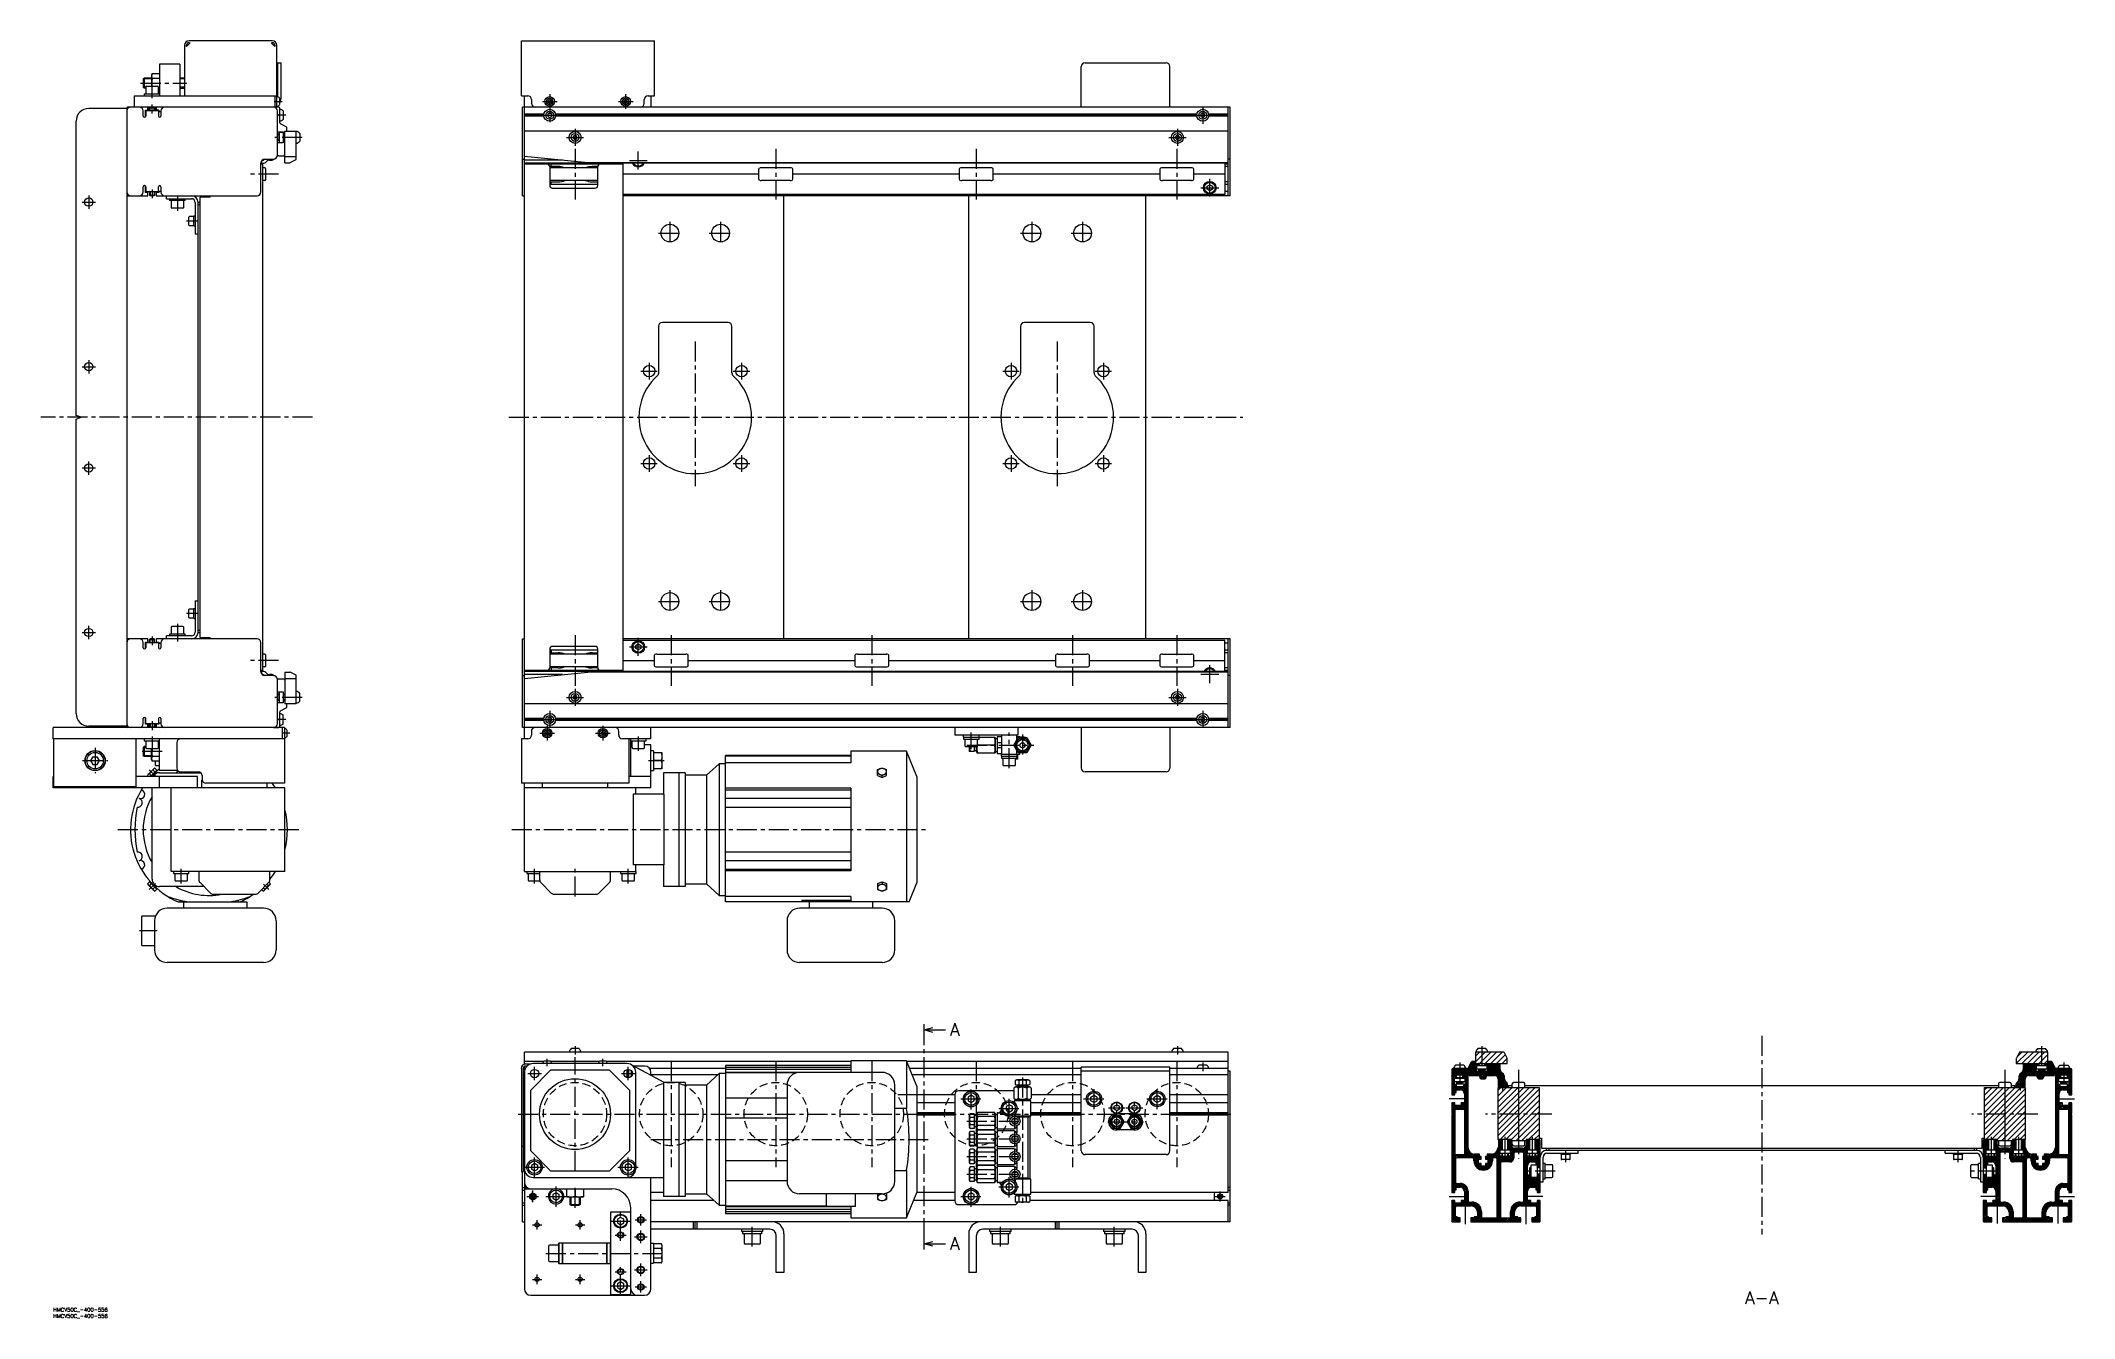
# Model space of a CAD drawing. Extents: x -10 to 1597, y -8 to 1001.
import ezdxf

# ---------------------------------------------------------------- set-up
doc = ezdxf.new("R2010")
doc.units = 0
doc.header["$LTSCALE"] = 0.5
doc.linetypes.add('CENTER', pattern=[50.8, 31.75, -6.35, 6.35, -6.35])
doc.linetypes.add('DASHED', pattern=[19.05, 12.7, -6.35])
for name, color, linetype in [('MSM_CENTER', 1, 'CENTER'), ('MSM_CONTINUOUS', 7, 'CONTINUOUS'), ('MSM_DASHED', 4, 'DASHED'), ('MSM_NARROW', 5, 'CONTINUOUS'), ('MSM_PART_NUMBER', 7, 'CONTINUOUS')]:
    doc.layers.add(name, color=color, linetype=linetype)
doc.styles.get("Standard").update_dxf_attribs({"font": 'txt.shx', "height": 10, "bigfont": 'bigfont.shx'})

# ---------------------------------------------------------------- blocks, each defined once
blk = doc.blocks.new('*U86')
at = {"layer": 'MSM_PART_NUMBER'}
blk.add_text('HMCV50C_-400-556', height=3, dxfattribs=at).set_placement((0, -3))
blk = doc.blocks.new('*U87')
at = {"layer": 'MSM_PART_NUMBER'}
blk.add_text('HMCV50C_-400-556', height=3, dxfattribs=at).set_placement((0, -8))
blk = doc.blocks.new('*U88')
at = {"layer": 'MSM_PART_NUMBER'}
blk.add_text('A', height=10, dxfattribs=at).set_placement((708.5, 214.9))
blk = doc.blocks.new('*U89')
at = {"layer": 'MSM_PART_NUMBER'}
blk.add_text('A', height=10, dxfattribs=at).set_placement((708.5, 45.9))
blk = doc.blocks.new('*U90')
at = {"layer": 'MSM_PART_NUMBER'}
blk.add_text('A-A', height=10, dxfattribs=at).set_placement((1336.6, 3))

msp = doc.modelspace()

# ---------------------------------------------------------------- linework, layer by layer
at = {"layer": 'MSM_CENTER'}
for p, q in [((69, 967.4), (105.6, 967.4)), ((78, 955.4), (78, 966.9)), ((78, 943.4), (78, 950.4)), ((174.6, 952.9), (180.8, 952.9)), ((386.5, 952.9), (398.1, 952.9)), ((392.2, 958.7), (392.2, 935.3)), ((446.5, 952.9), (458.1, 952.9)), ((452.2, 958.7), (452.2, 947.1)), ((908.2, 948.8), (908.2, 935.3)), ((183.7, 942), (177, 942)), ((385.5, 942), (399, 942)), ((901.5, 942), (915, 942)), ((196.7, 924.5), (175, 924.5)), ((405.5, 924.5), (419, 924.5)), ((412.2, 931.3), (412.2, 917.8)), ((881.5, 924.5), (895, 924.5)), ((888.2, 931.3), (888.2, 917.8)), ((412.2, 915.5), (412.2, 875.5)), ((455.2, 906.2), (469.2, 906.2)), ((462.2, 899.2), (462.2, 913.3)), ((570.8, 915.5), (570.8, 875.5)), ((729.2, 915.5), (729.2, 875.5)), ((887.7, 915.5), (887.7, 875.5)), ((178, 895.5), (155.5, 895.5)), ((906.7, 884.7), (920.8, 884.7)), ((913.7, 877.7), (913.7, 891.8)), ((22.8, 873.4), (33.3, 873.4)), ((28, 878.6), (28, 868.2)), ((78, 883.4), (78, 876.4)), ((98, 878.1), (98, 866.6)), ((114.1, 858.4), (105.1, 858.4)), ((487.2, 857.9), (487.2, 839.9)), ((527.2, 857.9), (527.2, 839.9)), ((773.2, 857.9), (773.2, 839.9)), ((813.2, 857.9), (813.2, 839.9)), ((478.2, 848.9), (496.2, 848.9)), ((518.2, 848.9), (536.2, 848.9)), ((764.2, 848.9), (782.3, 848.9)), ((804.2, 848.9), (822.3, 848.9)), ((507.2, 763.4), (507.2, 648.9)), ((793.2, 763.4), (793.2, 648.9)), ((22.8, 743.4), (33.3, 743.4)), ((28, 748.6), (28, 738.1)), ((464.2, 739.9), (477.2, 739.9)), ((470.8, 746.4), (470.8, 733.4)), ((537.2, 739.9), (550.2, 739.9)), ((543.8, 746.4), (543.8, 733.4)), ((750.2, 739.9), (763.2, 739.9)), ((756.7, 746.4), (756.7, 733.4)), ((823.2, 739.9), (836.2, 739.9)), ((829.7, 746.4), (829.7, 733.4)), ((204.8, 703.4), (-10, 703.4)), ((359.8, 703.4), (939.8, 703.4)), ((22.8, 663.4), (33.3, 663.4)), ((28, 658.1), (28, 668.6)), ((464.2, 666.9), (477.2, 666.9)), ((470.8, 673.4), (470.8, 660.4)), ((537.2, 666.9), (550.2, 666.9)), ((543.8, 673.4), (543.8, 660.4)), ((750.2, 666.9), (763.2, 666.9)), ((756.7, 673.4), (756.7, 660.4)), ((823.2, 666.9), (836.2, 666.9)), ((829.7, 673.4), (829.7, 660.4)), ((487.2, 566.9), (487.2, 548.9)), ((527.2, 566.9), (527.2, 548.9)), ((773.2, 566.9), (773.2, 548.9)), ((813.2, 566.9), (813.2, 548.9)), ((114.1, 548.4), (105.1, 548.4)), ((478.2, 557.9), (496.2, 557.9)), ((518.2, 557.9), (536.2, 557.9)), ((764.2, 557.9), (782.3, 557.9)), ((804.2, 557.9), (822.3, 557.9)), ((22.8, 533.4), (33.3, 533.4)), ((28, 528.1), (28, 538.6)), ((78, 530.4), (78, 523.4)), ((98, 540.2), (98, 526.4)), ((412.2, 531.3), (412.2, 491.3)), ((488.2, 531.3), (488.2, 491.3)), ((646.7, 531.3), (646.7, 491.3)), ((805.2, 531.3), (805.2, 491.3)), ((887.7, 531.3), (887.7, 491.3)), ((455.2, 522), (469.2, 522)), ((462.2, 515), (462.2, 529.1)), ((178, 511.3), (155.5, 511.3)), ((906.7, 500.5), (920.8, 500.5)), ((913.7, 493.5), (913.7, 507.5)), ((196.7, 482.2), (175, 482.2)), ((405.5, 482.2), (419, 482.2)), ((412.2, 489), (412.2, 475.5)), ((881.5, 482.2), (895, 482.2)), ((888.2, 489), (888.2, 475.5)), ((392.2, 471.5), (392.2, 458)), ((908.2, 471.5), (908.2, 458)), ((78, 463.4), (78, 456.4)), ((78, 451.4), (78, 439.9)), ((183.7, 464.7), (177, 464.7)), ((186.8, 453.9), (180.6, 453.9)), ((384.5, 453.9), (396.1, 453.9)), ((385.5, 464.7), (399, 464.7)), ((390.2, 459.7), (390.2, 448.1)), ((428.5, 453.9), (440.1, 453.9)), ((434.2, 459.7), (434.2, 448.1)), ((462.2, 451.4), (462.2, 439.9)), ((725.2, 441.3), (725.2, 454.4)), ((755.2, 426.3), (755.2, 454.4)), ((765.7, 452.9), (765.7, 435.9)), ((901.5, 464.7), (915, 464.7)), ((33, 442.2), (33, 422.2)), ((86, 439.4), (69, 439.4)), ((721.7, 444.4), (774.7, 444.4)), ((23, 432.2), (43, 432.2)), ((80.6, 420.2), (75.8, 425)), ((470.2, 432.2), (482.7, 432.2)), ((51, 377.7), (195, 377.7)), ((362.2, 377.7), (692.2, 377.7)), ((101, 335.2), (101, 346.7)), ((380.2, 335.2), (380.2, 346.7)), ((412.2, 324.8), (412.2, 346.7)), ((454.2, 335.2), (454.2, 346.7)), ((75.8, 330.5), (80.6, 335.3)), ((170.2, 330.5), (166.1, 334.7)), ((82, 297.8), (68, 297.8)), ((688, 55), (688, 215)), ((1349.9, 214.8), (1349.9, 58)), ((390.2, 191), (390.2, 196.8)), ((412.2, 206.8), (412.2, 200)), ((412.2, 108), (412.2, 198)), ((434.2, 191), (434.2, 196.8)), ((488.2, 195), (488.2, 111)), ((570.8, 195), (570.8, 111)), ((646.7, 195), (646.7, 111)), ((729.2, 195), (729.2, 111)), ((805.2, 195), (805.2, 111)), ((887.7, 195), (887.7, 111)), ((888.2, 206.8), (888.2, 200)), ((908.2, 193.8), (908.2, 187)), ((1111.2, 193.8), (1111.2, 172.5)), ((1128.7, 206.8), (1128.7, 183.5)), ((1571, 206.8), (1571, 183.5)), ((1588.5, 193.8), (1588.5, 172.5)), ((374.9, 185), (385.6, 185)), ((380.2, 179.7), (380.2, 190.3)), ((448.9, 185), (459.6, 185)), ((454.2, 179.7), (454.2, 190.3)), ((765.7, 182), (765.7, 81.5)), ((1145.4, 171.6), (1145.4, 179.6)), ((1157.7, 188), (1157.7, 118)), ((1542, 188), (1542, 118)), ((1554.3, 171.6), (1554.3, 179.6)), ((717, 165), (733.5, 165)), ((725.2, 156.7), (725.2, 173.3)), ((755.2, 149.2), (755.2, 165.8)), ((814.1, 165), (830.4, 165)), ((822.3, 156.9), (822.3, 173.1)), ((840.2, 140), (840.2, 164.6)), ((854.2, 140), (854.2, 164.6)), ((864.1, 165), (880.4, 165)), ((872.3, 156.9), (872.3, 173.1)), ((1116.9, 165), (1102.9, 165)), ((1141.4, 175.6), (1149.4, 175.6)), ((1550.3, 175.6), (1558.3, 175.6)), ((1582.9, 165), (1596.9, 165)), ((367.2, 153), (930.3, 153)), ((721.7, 147.5), (765.7, 147.5)), ((747, 157.5), (763.5, 157.5)), ((759.8, 141.5), (759.8, 153.5)), ((833.2, 147), (861.3, 147)), ((833.7, 158), (846.8, 158)), ((847.7, 158), (860.8, 158)), ((1183.9, 153), (1131.7, 153)), ((1568.1, 153), (1515.9, 153)), ((472.2, 133), (692.2, 133)), ((721.7, 133.5), (765.7, 133.5)), ((759.8, 127.5), (759.8, 139.5)), ((1147, 135), (1147, 115.8)), ((1168.5, 135), (1168.5, 115.8)), ((1531.2, 135), (1531.2, 115.8)), ((1552.7, 135), (1552.7, 115.8)), ((380.2, 102.9), (380.2, 119.1)), ((454.2, 102.9), (454.2, 119.1)), ((721.7, 119.5), (765.7, 119.5)), ((759.8, 113.5), (759.8, 125.5)), ((1194.9, 124.1), (1194.9, 115.1)), ((1504.9, 124.1), (1504.9, 115.1)), ((372.1, 111), (388.4, 111)), ((446.1, 111), (462.4, 111)), ((721.7, 105.5), (765.7, 105.5)), ((755.2, 87.2), (755.2, 103.8)), ((759.8, 99.5), (759.8, 111.5)), ((1186.7, 108), (1162.9, 108)), ((1536.9, 108), (1513.1, 108)), ((374.2, 88), (383.3, 88)), ((378.6, 84), (378.6, 92)), ((378.8, 83.4), (378.8, 92.6)), ((389.1, 88), (405.4, 88)), ((397.2, 79.9), (397.2, 96)), ((412.2, 79), (412.2, 96)), ((717, 88), (733.5, 88)), ((725.2, 79.7), (725.2, 96.3)), ((747, 95.5), (763.5, 95.5)), ((917.9, 88), (925.9, 88)), ((921.9, 84), (921.9, 92)), ((1102.9, 88), (1116.9, 88)), ((1115.9, 66), (1115.9, 82.5)), ((1176.9, 88), (1162.9, 88)), ((1163.8, 66), (1163.8, 82.5)), ((1536.9, 88), (1522.9, 88)), ((1535.9, 82.5), (1535.9, 66)), ((1582.9, 88), (1596.9, 88)), ((1583.9, 82.5), (1583.9, 66)), ((378.5, 65.5), (386, 65.5)), ((382.2, 61.8), (382.2, 69.2)), ((412.5, 65.5), (420, 65.5)), ((416.2, 61.8), (416.2, 69.2)), ((440.7, 68.5), (455.8, 68.5)), ((448.2, 53), (448.2, 76)), ((459.8, 69.5), (468.8, 69.5)), ((464.2, 65), (464.2, 74)), ((443.8, 57.5), (452.7, 57.5)), ((459.2, 56), (469.2, 56)), ((464.2, 51), (464.2, 61)), ((552.3, 48.4), (552.3, 64)), ((748.3, 48.4), (748.3, 64)), ((838.3, 48.4), (838.3, 64)), ((389.2, 43), (482.7, 43)), ((448.2, 10), (448.2, 33)), ((464.2, 25), (464.2, 35)), ((378.5, 22.5), (386, 22.5)), ((382.2, 18.8), (382.2, 26.2)), ((412.5, 22.5), (420, 22.5)), ((416.2, 18.8), (416.2, 26.2)), ((440.7, 17.5), (455.8, 17.5)), ((443.8, 28.5), (452.7, 28.5)), ((459.2, 30), (469.2, 30)), ((459.8, 16.5), (468.8, 16.5)), ((464.2, 12), (464.2, 21))]:
    msp.add_line(p, q, dxfattribs=at)
at = {"layer": 'MSM_CONTINUOUS'}
for p, q in [((103.6, 997.3), (103.6, 957.4)), ((108.2, 999.3), (105.2, 996.3)), ((105.2, 996.3), (105.2, 997.3)), ((173, 1000.9), (107.2, 1000.9)), ((107.2, 999.3), (108.2, 999.3)), ((175, 996.3), (172, 999.3)), ((172, 999.3), (173, 999.3)), ((175, 997.3), (175, 996.3)), ((176.6, 948.4), (176.6, 997.3)), ((369.9, 957.4), (369.9, 1000.9)), ((369.9, 1000.9), (474.9, 1000.9)), ((474.9, 957.4), (474.9, 1000.9)), ((100, 982.4), (84, 982.4)), ((84, 982.4), (84, 957.4)), ((100, 982.4), (100, 957.4)), ((177, 983.4), (177, 956.6)), ((177, 983.4), (180, 983.4)), ((180, 956.4), (180, 983.4)), ((812.2, 948.4), (812.2, 980.4)), ((815.2, 983.4), (879.2, 983.4)), ((882.2, 948.4), (882.2, 980.4)), ((71, 970.7), (71.7, 971.4)), ((71, 970.7), (71, 964.1)), ((77.5, 971.4), (71.7, 971.4)), ((71.7, 971.4), (71.7, 963.4)), ((73, 964.3), (73, 958.9)), ((73.6, 964.9), (82.4, 964.9)), ((78.2, 974.9), (77.5, 973.6)), ((77.5, 973.6), (77.5, 964.9)), ((78.2, 974.9), (84, 974.9)), ((78.2, 971.2), (84, 971.2)), ((83, 958.9), (83, 964.3)), ((103.6, 971.4), (100, 971.4)), ((176.6, 948.4), (58.5, 948.4)), ((64, 957.4), (64, 948.4)), ((64, 957.4), (176.6, 957.4)), ((71.7, 963.4), (71, 964.1)), ((73, 963.4), (71.7, 963.4)), ((71.9, 958.9), (71.9, 957.4)), ((71.9, 958.9), (84, 958.9)), ((74.8, 945.9), (74.8, 948.4)), ((75, 948.4), (75, 945.9)), ((76.4, 948.4), (76, 948)), ((80, 948), (79.6, 948.4)), ((81, 945.9), (81, 948.4)), ((81.3, 948.4), (81.3, 945.9)), ((83, 963.6), (84, 963.6)), ((83, 959.9), (84, 959.9)), ((100, 963.4), (103.6, 963.4)), ((178, 948.3), (174.5, 948.3)), ((175, 957.4), (175, 948.4)), ((178.8, 955.4), (178.8, 950.4)), ((369.9, 957.4), (374.9, 957.4)), ((929.8, 948.4), (370.6, 948.4)), ((370.6, 878.4), (370.6, 948.4)), ((372.2, 449.4), (372.2, 957.4)), ((928.2, 948.3), (372.2, 948.3)), ((377.9, 954.4), (377.9, 951.4)), ((392.2, 954.3), (391, 953.6)), ((391, 952.2), (391, 953.6)), ((391, 952.2), (392.2, 951.5)), ((393.5, 953.6), (392.2, 954.3)), ((392.2, 951.5), (393.5, 952.2)), ((393.5, 952.2), (393.5, 953.6)), ((397.2, 948.3), (397.2, 948.4)), ((427.2, 948.4), (427.2, 948.3)), ((452.2, 954.3), (451, 953.6)), ((451, 952.2), (451, 953.6)), ((451, 952.2), (452.2, 951.5)), ((453.5, 953.6), (452.2, 954.3)), ((452.2, 951.5), (453.5, 952.2)), ((453.5, 952.2), (453.5, 953.6)), ((466.9, 951.4), (466.9, 954.4)), ((469.9, 957.4), (474.9, 957.4)), ((472.2, 957.4), (472.2, 948.4)), ((928.2, 878.4), (928.2, 948.4)), ((929.8, 878.4), (929.8, 948.4)), ((18, 704.9), (18, 937.4)), ((58, 947.4), (28, 947.4)), ((58, 947.9), (58, 458.9)), ((71, 941.4), (71, 945.4)), ((72.8, 940.9), (72.8, 945.9)), ((72.8, 945.9), (76, 945.9)), ((72.9, 940.9), (72.8, 940.9)), ((73, 945.9), (73, 941.4)), ((83, 945.4), (73, 945.4)), ((76, 945.4), (76, 948)), ((76, 948), (80, 948)), ((80, 945.4), (80, 948)), ((83.3, 945.9), (80, 945.9)), ((83, 945.9), (83, 941.4)), ((83.3, 945.9), (83.3, 944.9)), ((83.3, 944.9), (85, 944.9)), ((85, 945.4), (85, 941.4)), ((177, 910.6), (177, 945.4)), ((178.5, 942), (179, 942.9)), ((179, 941.2), (178.5, 942)), ((179, 936.1), (179, 947.3)), ((184.1, 932.8), (179.5, 935.3)), ((181.7, 945.2), (181.7, 938.9)), ((387.6, 942.9), (372.2, 942.9)), ((387.5, 942), (372.2, 942)), ((387.6, 941.2), (372.2, 941.2)), ((392.2, 943.8), (390.8, 942.9)), ((390.8, 942.9), (390.8, 941.2)), ((390.8, 941.2), (392.2, 940.3)), ((393.8, 942.9), (392.2, 943.8)), ((392.2, 940.3), (393.8, 941.2)), ((393.8, 941.2), (393.8, 942.9)), ((903.6, 942.9), (396.9, 942.9)), ((903.6, 941.2), (396.9, 941.2)), ((903.5, 942), (397, 942)), ((908.2, 943.8), (906.7, 942.9)), ((906.7, 942.9), (906.7, 941.2)), ((906.7, 941.2), (908.2, 940.3)), ((909.7, 942.9), (908.2, 943.8)), ((908.2, 940.3), (909.7, 941.2)), ((909.7, 941.2), (909.7, 942.9)), ((928.2, 942.9), (912.9, 942.9)), ((928.2, 941.2), (912.9, 941.2)), ((928.2, 942), (913, 942)), ((177, 928.8), (181.5, 928.8)), ((177.4, 927), (177, 926.6)), ((177, 922.5), (177.4, 922)), ((181.5, 920.3), (177, 920.3)), ((178.5, 927), (177.4, 927)), ((177.4, 922), (177.4, 927)), ((178.5, 922), (177.4, 922)), ((181.5, 928.5), (178.5, 928.5)), ((178.5, 928.5), (178.5, 920.5)), ((178.5, 920.5), (181.5, 920.5)), ((181.5, 928.8), (181.5, 920.3)), ((181.5, 927.3), (183, 927.3)), ((183, 927), (181.5, 927)), ((181.5, 922), (183, 922)), ((183, 921.8), (181.5, 921.8)), ((183, 904.5), (183, 929.5)), ((183, 929.5), (192, 929.5)), ((184.6, 929.5), (184.6, 932)), ((192, 907.7), (192, 929.5)), ((194.7, 927.7), (194.7, 921.4)), ((928.2, 929.5), (372.2, 929.5)), ((411.4, 926), (410.5, 924.5)), ((410.5, 924.5), (411.4, 923)), ((411.4, 926), (413.1, 926)), ((411.4, 923), (413.1, 923)), ((414, 924.5), (413.1, 926)), ((413.1, 923), (414, 924.5)), ((887.4, 926), (886.5, 924.5)), ((886.5, 924.5), (887.4, 923)), ((887.4, 926), (889.1, 926)), ((887.4, 923), (889.1, 923)), ((890, 924.5), (889.1, 926)), ((889.1, 923), (890, 924.5)), ((164, 881.4), (164, 904.4)), ((165.5, 903.4), (164, 903.4)), ((164.1, 905.1), (164.1, 903.4)), ((164.6, 905.8), (164.6, 904.6)), ((165.1, 904.1), (165.6, 904.1)), ((165.5, 503.4), (165.5, 903.4)), ((167, 900.5), (165.5, 900.5)), ((167, 907.4), (173.8, 907.4)), ((170.7, 906.5), (172.4, 906.5)), ((174.5, 907.4), (174.5, 907.5)), ((178.3, 910), (182, 910)), ((183, 909.5), (192, 909.5)), ((183, 904.5), (186.8, 904.5)), ((187.2, 904.7), (191.4, 906.8)), ((370.6, 907.4), (372.2, 907.4)), ((422.2, 904.5), (372.2, 909.5)), ((402.2, 906.5), (372.2, 906.5)), ((928.2, 904.1), (372.2, 904.1)), ((450.2, 903.4), (372.2, 903.4)), ((398.8, 901.4), (392.2, 901.4)), ((392.2, 901.4), (392.2, 886.4)), ((430.2, 900.5), (392.2, 900.5)), ((393.4, 901.4), (393.4, 903.4)), ((928.2, 904.5), (422.2, 904.5)), ((430.2, 901.4), (425.7, 901.4)), ((430.2, 886.4), (430.2, 901.4)), ((431.1, 903.4), (431.1, 903.1)), ((450.2, 502.6), (450.2, 904.1)), ((462.2, 903.9), (461.9, 904.1)), ((462.6, 904.1), (462.2, 903.9)), ((582.2, 900.5), (559.3, 900.5)), ((740.7, 900.5), (717.8, 900.5)), ((899.2, 900.5), (876.3, 900.5)), ((928.2, 903.4), (925.7, 903.4)), ((928.2, 901.4), (925.7, 901.4)), ((925.7, 904.1), (925.7, 879.4)), ((929.8, 907.4), (928.2, 907.4)), ((71, 881.4), (71, 885.4)), ((72.8, 885.9), (72.9, 885.9)), ((72.8, 880.9), (72.8, 885.9)), ((73, 885.4), (73, 881.4)), ((83, 881.4), (83, 885.4)), ((85, 885.4), (85, 881.4)), ((167, 890.5), (165.5, 890.5)), ((168, 891.5), (168, 899.5)), ((430.2, 890.5), (392.2, 890.5)), ((392.2, 889.4), (398.8, 889.4)), ((430.2, 887.4), (392.2, 887.4)), ((393.4, 887.4), (393.4, 889.4)), ((394.2, 884.4), (428.2, 884.4)), ((425.7, 889.4), (430.2, 889.4)), ((557.3, 895.5), (450.2, 895.5)), ((557.3, 899.5), (557.3, 891.5)), ((582.2, 890.5), (559.3, 890.5)), ((584.2, 891.5), (584.2, 899.5)), ((715.8, 895.5), (584.2, 895.5)), ((715.8, 899.5), (715.8, 891.5)), ((740.7, 890.5), (717.8, 890.5)), ((742.7, 891.5), (742.7, 899.5)), ((874.3, 895.5), (742.7, 895.5)), ((874.3, 899.5), (874.3, 891.5)), ((899.2, 890.5), (876.3, 890.5)), ((901.2, 891.5), (901.2, 899.5)), ((925.7, 895.5), (901.2, 895.5)), ((911.8, 885.9), (913.7, 887.1)), ((911.8, 883.6), (911.8, 885.9)), ((913.7, 887.1), (915.8, 885.9)), ((915.8, 885.9), (915.8, 883.6)), ((928.2, 889.4), (925.7, 889.4)), ((928.2, 887.4), (925.7, 887.4)), ((58.5, 878.4), (74.8, 878.4)), ((74.8, 880.9), (72.8, 880.9)), ((83, 881.4), (73, 881.4)), ((74.8, 878.4), (74.8, 880.9)), ((76, 881.4), (76, 878.8)), ((76.4, 878.4), (76, 878.8)), ((76, 878.8), (80, 878.8)), ((79.6, 878.4), (76.4, 878.4)), ((80, 878.8), (79.6, 878.4)), ((80, 881.4), (80, 878.8)), ((83.3, 880.9), (81.3, 880.9)), ((81.3, 880.9), (81.3, 878.4)), ((81.3, 878.4), (161, 878.4)), ((83.3, 881.9), (83.3, 880.9)), ((85, 881.9), (83.3, 881.9)), ((89.4, 876.1), (89.4, 878.4)), ((89.4, 876.1), (109.1, 876.1)), ((91.9, 876.1), (91.9, 874.6)), ((104.1, 874.6), (91.9, 874.6)), ((93, 874.6), (93, 869.2)), ((102.4, 868.6), (93.6, 868.6)), ((103, 869.2), (103, 874.6)), ((104.1, 874.6), (104.1, 876.1)), ((112.1, 873.1), (112.1, 848.4)), ((114.4, 533.4), (114.4, 873.4)), ((114.4, 873.4), (116, 873.4)), ((114.4, 871.4), (116, 871.4)), ((124, 877.4), (116, 877.4)), ((116, 529.4), (116, 877.4)), ((124, 877.4), (124, 878.4)), ((370.6, 878.4), (372.2, 878.4)), ((925.7, 879.4), (450.2, 879.4)), ((929.8, 878.4), (450.2, 878.4)), ((577.2, 528.4), (577.2, 878.4)), ((723.3, 528.4), (723.3, 878.4)), ((863.3, 528.4), (863.3, 878.4)), ((913.7, 882.4), (911.8, 883.6)), ((915.8, 883.6), (913.7, 882.4)), ((928.2, 881.9), (925.7, 881.9)), ((107.1, 855.3), (107.1, 861.5)), ((111.1, 861.9), (107.5, 861.9)), ((107.5, 854.9), (111.1, 854.9)), ((112.1, 862.2), (111.1, 862.2)), ((111.1, 854.6), (111.1, 862.2)), ((111.1, 854.6), (112.1, 854.6)), ((112.1, 848.4), (114.4, 848.4)), ((478.2, 775.4), (478.2, 738.5)), ((533.2, 778.4), (481.2, 778.4)), ((536.2, 738.5), (536.2, 775.4)), ((764.2, 775.4), (764.2, 738.5)), ((819.3, 778.4), (767.3, 778.4)), ((822.3, 738.5), (822.3, 775.4)), ((22, 703.4), (18, 704.9)), ((18, 701.9), (22, 703.4)), ((18, 469.4), (18, 701.9)), ((107.1, 545.3), (107.1, 551.5)), ((111.1, 551.9), (107.5, 551.9)), ((112.1, 552.2), (111.1, 552.2)), ((111.1, 544.6), (111.1, 552.2)), ((112.1, 558.4), (112.1, 533.7)), ((112.1, 558.4), (114.4, 558.4)), ((109.1, 530.7), (89.4, 530.7)), ((89.4, 528.4), (89.4, 530.7)), ((91.9, 532.2), (91.9, 530.7)), ((104.1, 532.2), (91.9, 532.2)), ((93, 537.6), (93, 532.2)), ((102.4, 538.2), (93.6, 538.2)), ((103, 532.2), (103, 537.6)), ((104.1, 530.7), (104.1, 532.2)), ((107.5, 544.9), (111.1, 544.9)), ((111.1, 544.6), (112.1, 544.6)), ((114.4, 535.4), (116, 535.4)), ((114.4, 533.4), (116, 533.4)), ((74.8, 528.4), (58.5, 528.4)), ((71, 521.4), (71, 525.4)), ((72.8, 520.9), (72.8, 525.9)), ((72.8, 525.9), (74.8, 525.9)), ((72.9, 520.9), (72.8, 520.9)), ((73, 525.4), (73, 521.4)), ((83, 525.4), (73, 525.4)), ((74.8, 525.9), (74.8, 528.4)), ((76.4, 528.4), (76, 528)), ((76, 525.4), (76, 528)), ((76, 528), (80, 528)), ((79.6, 528.4), (76.4, 528.4)), ((80, 528), (79.6, 528.4)), ((80, 525.4), (80, 528)), ((81.3, 528.4), (81.3, 525.9)), ((161, 528.4), (81.3, 528.4)), ((81.3, 525.9), (83.3, 525.9)), ((83, 525.4), (83, 521.4)), ((83.3, 525.9), (83.3, 524.9)), ((83.3, 524.9), (85, 524.9)), ((85, 525.4), (85, 521.4)), ((116, 529.4), (124, 529.4)), ((124, 528.4), (124, 529.4)), ((164, 502.4), (164, 525.4)), ((167, 516.3), (165.5, 516.3)), ((168, 507.3), (168, 515.3)), ((370.6, 528.4), (372.2, 528.4)), ((370.6, 458.4), (370.6, 528.4)), ((392.2, 520.4), (392.2, 505.4)), ((430.2, 519.4), (392.2, 519.4)), ((392.2, 517.4), (398.8, 517.4)), ((430.2, 516.3), (392.2, 516.3)), ((393.4, 519.4), (393.4, 517.4)), ((428.2, 522.4), (394.2, 522.4)), ((425.7, 517.4), (430.2, 517.4)), ((430.2, 505.4), (430.2, 520.4)), ((929.8, 528.4), (450.2, 528.4)), ((450.2, 527.4), (925.7, 527.4)), ((460.2, 523.2), (462.2, 524.4)), ((460.2, 520.9), (460.2, 523.2)), ((462.2, 519.7), (460.2, 520.9)), ((462.2, 524.4), (464.2, 523.2)), ((464.2, 520.9), (462.2, 519.7)), ((464.2, 523.2), (464.2, 520.9)), ((474.8, 515.3), (474.8, 507.3)), ((476.8, 516.3), (499.7, 516.3)), ((501.7, 507.3), (501.7, 515.3)), ((633.3, 515.3), (633.3, 507.3)), ((635.3, 516.3), (658.2, 516.3)), ((660.2, 507.3), (660.2, 515.3)), ((791.8, 515.3), (791.8, 507.3)), ((793.8, 516.3), (816.7, 516.3)), ((818.7, 507.3), (818.7, 515.3)), ((874.3, 515.3), (874.3, 507.3)), ((876.3, 516.3), (899.2, 516.3)), ((901.2, 507.3), (901.2, 515.3)), ((925.7, 502.6), (925.7, 527.4)), ((928.2, 524.9), (925.7, 524.9)), ((928.2, 519.4), (925.7, 519.4)), ((928.2, 517.4), (925.7, 517.4)), ((928.2, 458.4), (928.2, 528.4)), ((929.8, 458.4), (929.8, 528.4)), ((165.5, 503.4), (164, 503.4)), ((164.1, 501.7), (164.1, 503.4)), ((164.6, 502.1), (164.6, 501)), ((165.6, 502.6), (165.1, 502.6)), ((167, 506.3), (165.5, 506.3)), ((173.8, 499.4), (167, 499.4)), ((172.4, 500.2), (170.7, 500.2)), ((174.5, 499.3), (174.5, 499.4)), ((183, 502.2), (186.8, 502.2)), ((183, 502.2), (183, 477.2)), ((191.4, 500), (187.2, 502.1)), ((192, 477.2), (192, 499.1)), ((370.6, 499.4), (372.2, 499.4)), ((450.2, 503.4), (372.2, 503.4)), ((928.2, 502.6), (372.2, 502.6)), ((372.2, 497.2), (422.2, 502.2)), ((402.2, 500.2), (372.2, 500.2)), ((430.2, 506.3), (392.2, 506.3)), ((398.8, 505.4), (392.2, 505.4)), ((393.4, 505.4), (393.4, 503.4)), ((928.2, 502.2), (422.2, 502.2)), ((430.2, 505.4), (425.7, 505.4)), ((431.1, 503.4), (431.1, 503.7)), ((450.2, 511.3), (474.8, 511.3)), ((476.8, 506.3), (499.7, 506.3)), ((501.7, 511.3), (633.3, 511.3)), ((635.3, 506.3), (658.2, 506.3)), ((660.2, 511.3), (791.8, 511.3)), ((793.8, 506.3), (816.7, 506.3)), ((818.7, 511.3), (874.3, 511.3)), ((876.3, 506.3), (899.2, 506.3)), ((901.2, 511.3), (925.7, 511.3)), ((913.4, 502.6), (913.7, 502.9)), ((913.7, 502.9), (914.1, 502.6)), ((928.2, 505.4), (925.7, 505.4)), ((928.2, 503.4), (925.7, 503.4)), ((929.8, 499.4), (928.2, 499.4)), ((177, 461.4), (177, 496.2)), ((177, 486.5), (181.5, 486.5)), ((177.4, 484.7), (177, 484.3)), ((178.5, 484.7), (177.4, 484.7)), ((177.4, 479.7), (177.4, 484.7)), ((182, 496.7), (178.3, 496.7)), ((181.5, 486.2), (178.5, 486.2)), ((178.5, 486.2), (178.5, 478.2)), ((181.5, 486.5), (181.5, 478)), ((181.5, 485), (183, 485)), ((183, 484.7), (181.5, 484.7)), ((183, 497.2), (192, 497.2)), ((194.7, 479.1), (194.7, 485.4)), ((411.4, 483.8), (410.5, 482.2)), ((410.5, 482.2), (411.4, 480.8)), ((413.1, 483.8), (411.4, 483.8)), ((414, 482.2), (413.1, 483.8)), ((413.1, 480.8), (414, 482.2)), ((887.4, 483.8), (886.5, 482.2)), ((886.5, 482.2), (887.4, 480.8)), ((889.1, 483.8), (887.4, 483.8)), ((890, 482.2), (889.1, 483.8)), ((889.1, 480.8), (890, 482.2)), ((177, 480.2), (177.4, 479.7)), ((181.5, 478), (177, 478)), ((178.5, 479.7), (177.4, 479.7)), ((178.5, 478.2), (181.5, 478.2)), ((179, 459.5), (179, 470.7)), ((179.5, 471.5), (184.1, 474)), ((181.5, 479.7), (183, 479.7)), ((183, 479.5), (181.5, 479.5)), ((181.7, 461.6), (181.7, 467.9)), ((192, 477.2), (183, 477.2)), ((184.6, 474.8), (184.6, 477.2)), ((928.2, 477.2), (372.2, 477.2)), ((392.2, 466.5), (390.8, 465.6)), ((393.8, 465.6), (392.2, 466.5)), ((413.1, 480.8), (411.4, 480.8)), ((889.1, 480.8), (887.4, 480.8)), ((908.2, 466.5), (906.7, 465.6)), ((909.7, 465.6), (908.2, 466.5)), ((0, 449.4), (0, 458.4)), ((182.6, 458.4), (0, 458.4)), ((58, 459.4), (28, 459.4)), ((71, 461.4), (71, 465.4)), ((72.8, 465.9), (72.9, 465.9)), ((72.8, 460.9), (72.8, 465.9)), ((76, 460.9), (72.8, 460.9)), ((73, 460.9), (73, 465.4)), ((83, 461.4), (73, 461.4)), ((74.8, 458.4), (74.8, 460.9)), ((75, 460.9), (75, 458.4)), ((76, 461.4), (76, 458.8)), ((76.4, 458.4), (76, 458.8)), ((76, 458.8), (80, 458.8)), ((80, 458.8), (79.6, 458.4)), ((80, 461.4), (80, 458.8)), ((83.3, 460.9), (80, 460.9)), ((81, 458.4), (81, 460.9)), ((81.3, 460.9), (81.3, 458.4)), ((83, 465.4), (83, 460.9)), ((85, 461.9), (83.3, 461.9)), ((83.3, 461.9), (83.3, 460.9)), ((85, 465.4), (85, 461.4)), ((174.5, 458.4), (178, 458.4)), ((178.5, 464.7), (179, 465.6)), ((179, 463.9), (178.5, 464.7)), ((181, 449.4), (181, 458.4)), ((182.6, 458.4), (182.6, 414.4)), ((184.8, 451.4), (184.8, 456.4)), ((929.8, 458.4), (370.6, 458.4)), ((387.6, 465.6), (372.2, 465.6)), ((387.5, 464.7), (372.2, 464.7)), ((387.6, 463.9), (372.2, 463.9)), ((928.2, 458.4), (372.2, 458.4)), ((377.7, 455.4), (377.7, 452.4)), ((390.2, 455.3), (389, 454.6)), ((389, 454.6), (389, 453.2)), ((389, 453.2), (390.2, 452.5)), ((391.5, 454.6), (390.2, 455.3)), ((390.2, 452.5), (391.5, 453.2)), ((390.8, 465.6), (390.8, 463.9)), ((390.8, 463.9), (392.2, 463)), ((391.5, 454.6), (391.5, 453.2)), ((392.2, 463), (393.8, 463.9)), ((393.8, 463.9), (393.8, 465.6)), ((903.6, 465.6), (396.9, 465.6)), ((903.6, 463.9), (396.9, 463.9)), ((903.5, 464.7), (397, 464.7)), ((397.2, 458.4), (397.2, 458.4)), ((427.2, 458.4), (427.2, 458.4)), ((434.2, 455.3), (433, 454.6)), ((433, 454.6), (433, 453.2)), ((433, 453.2), (434.2, 452.5)), ((435.5, 454.6), (434.2, 455.3)), ((434.2, 452.5), (435.5, 453.2)), ((435.5, 454.6), (435.5, 453.2)), ((446.8, 452.4), (446.8, 455.4)), ((472.2, 449.4), (472.2, 458.4)), ((712.2, 458.4), (712.2, 452.4)), ((762.2, 452.4), (712.2, 452.4)), ((719, 452.4), (719, 450.8)), ((719, 450.8), (731.5, 450.8)), ((719.1, 450.8), (719.1, 449.3)), ((731.4, 449.3), (731.4, 450.8)), ((744.2, 450.4), (731.4, 450.4)), ((731.5, 450.8), (731.5, 452.4)), ((744.2, 450.4), (744.2, 438.4)), ((749.2, 450.9), (745.7, 450.9)), ((745.7, 450.9), (745.7, 437.9)), ((749.2, 452.4), (749.2, 437.4)), ((758.8, 444.4), (762.3, 450.4)), ((761.2, 448.6), (761.2, 452.4)), ((761.2, 451.4), (763.7, 451.4)), ((762.2, 458.4), (762.2, 452.4)), ((762.3, 450.4), (769.2, 450.4)), ((763.7, 450.6), (763.7, 451.4)), ((769.2, 450.4), (772.7, 444.4)), ((812.2, 458.4), (812.2, 426.4)), ((882.2, 458.4), (882.2, 426.4)), ((906.7, 465.6), (906.7, 463.9)), ((906.7, 463.9), (908.2, 463)), ((908.2, 463), (909.7, 463.9)), ((909.7, 463.9), (909.7, 465.6)), ((928.2, 465.6), (912.9, 465.6)), ((928.2, 463.9), (912.9, 463.9)), ((928.2, 464.7), (913, 464.7)), ((182.6, 449.4), (0, 449.4)), ((0.5, 411.4), (0.5, 449.4)), ((31.3, 435.2), (29.5, 432.2)), ((31.3, 435.2), (34.7, 435.2)), ((36.5, 432.2), (34.7, 435.2)), ((65.5, 411.4), (65.5, 449.4)), ((71, 442.7), (71.7, 443.4)), ((71, 442.7), (71, 436.1)), ((71.7, 435.4), (71, 436.1)), ((71.7, 443.4), (71.7, 435.4)), ((73, 443.4), (71.7, 443.4)), ((77.5, 435.4), (71.7, 435.4)), ((71.9, 449.4), (71.9, 447.9)), ((71.9, 447.9), (84, 447.9)), ((73, 447.9), (73, 442.5)), ((73.6, 441.9), (82.4, 441.9)), ((77.5, 433.1), (77.5, 441.9)), ((84, 435.6), (78.2, 435.6)), ((83, 442.5), (83, 447.9)), ((84, 446.9), (83, 446.9)), ((84, 443.2), (83, 443.2)), ((84, 424.4), (84, 449.4)), ((97.6, 446.4), (97.6, 426.4)), ((100, 449.3), (100, 449.4)), ((374.8, 449.4), (369.8, 449.4)), ((369.8, 449.4), (369.8, 414.4)), ((472.2, 449.4), (449.7, 449.4)), ((454.8, 449.4), (454.8, 414.4)), ((456.1, 449.4), (456.1, 447.9)), ((456.1, 447.9), (468.4, 447.9)), ((456.2, 419.7), (456.2, 447.9)), ((457.2, 444.7), (456.2, 444.7)), ((457.2, 447.9), (457.2, 442.5)), ((457.9, 441.9), (466.6, 441.9)), ((467.2, 442.5), (467.2, 447.9)), ((472.2, 444.7), (467.2, 444.7)), ((468.4, 447.9), (468.4, 449.4)), ((472.2, 419.8), (472.2, 444.7)), ((474.2, 439.9), (472.2, 439.9)), ((474.2, 439.9), (474.2, 424.5)), ((474.2, 438.7), (480.8, 438.7)), ((480.8, 438.7), (480.8, 425.7)), ((630.2, 436.2), (531.2, 436.2)), ((531.2, 320.7), (531.2, 436.2)), ((531.2, 436), (630.2, 436)), ((674.2, 439.7), (630.2, 439.7)), ((630.2, 439.7), (630.2, 430.5)), ((682.2, 419.7), (674.2, 439.7)), ((674.2, 439.7), (674.2, 320.7)), ((719.1, 449.3), (731.4, 449.3)), ((720.2, 449.3), (720.2, 443.8)), ((720.7, 443.3), (729.7, 443.3)), ((723.7, 443.3), (723.7, 440)), ((727.7, 439.4), (723.9, 439.4)), ((727.7, 443.3), (727.7, 439.4)), ((727.7, 440.1), (729.2, 440.1)), ((729.2, 443.3), (729.2, 439.4)), ((729.2, 439.4), (729.7, 439.4)), ((729.7, 443.3), (729.7, 438.4)), ((729.7, 438.4), (744.2, 438.4)), ((730.2, 443.8), (730.2, 449.3)), ((743.7, 444.4), (730.3, 444.4)), ((745.7, 449.4), (744.2, 449.4)), ((744.2, 439.4), (745.7, 439.4)), ((749.2, 446.4), (745.7, 446.4)), ((749.2, 442.4), (745.7, 442.4)), ((745.7, 437.9), (749.2, 437.9)), ((749, 437.4), (763.7, 437.4)), ((749, 437.4), (749, 435.8)), ((749, 435.8), (761.5, 435.8)), ((749.1, 435.8), (749.1, 434.3)), ((749.1, 434.3), (761.4, 434.3)), ((750.2, 434.3), (750.2, 428.9)), ((762.3, 438.4), (758.8, 444.4)), ((760, 444.4), (762.9, 449.4)), ((762.9, 439.4), (760, 444.4)), ((760.2, 428.9), (760.2, 434.3)), ((761.2, 437.4), (761.2, 440.2)), ((761.4, 434.3), (761.4, 435.8)), ((761.5, 435.8), (761.5, 437.4)), ((761.5, 436.4), (761.7, 436.4)), ((761.7, 433.4), (761.7, 436.4)), ((762.2, 433.4), (762.2, 437.4)), ((769.2, 438.4), (762.3, 438.4)), ((762.9, 449.4), (768.6, 449.4)), ((768.6, 439.4), (762.9, 439.4)), ((763.7, 437.4), (763.7, 438.4)), ((768.6, 449.4), (771.5, 444.4)), ((771.5, 444.4), (768.6, 439.4)), ((772.7, 444.4), (769.2, 438.4)), ((0.5, 419.7), (0, 419.7)), ((0, 410.7), (0, 419.7)), ((29.5, 432.2), (31.3, 429.2)), ((31.3, 429.2), (34.7, 429.2)), ((34.7, 429.2), (36.5, 432.2)), ((114, 419.7), (65.5, 419.7)), ((75, 421.4), (74.4, 420.6)), ((74.7, 421.1), (74.4, 420.6)), ((75.3, 419.7), (74.4, 420.6)), ((79.7, 426), (74.7, 421.1)), ((75.9, 422), (75, 421.4)), ((75.9, 422), (77.2, 423.6)), ((77.4, 420.4), (75.9, 422)), ((76.8, 419.7), (81.7, 424.7)), ((76.8, 419.8), (76.8, 419.7)), ((78.7, 424.9), (77.2, 423.6)), ((77.5, 433.1), (78.2, 431.9)), ((84, 431.9), (78.2, 431.9)), ((79.3, 425.7), (78.7, 424.9)), ((80.3, 423.3), (78.7, 424.9)), ((80.1, 426.3), (79.3, 425.7)), ((80.1, 426.3), (79.7, 426)), ((81.7, 424.7), (80.1, 426.3)), ((80.5, 431.9), (80.5, 428.9)), ((81.3, 423.7), (81, 424)), ((81.1, 428.3), (84.1, 428.3)), ((98.4, 424.4), (84, 424.4)), ((84, 422.7), (116.5, 422.7)), ((84, 410.7), (84, 419.7)), ((100.6, 423.4), (114.6, 423.4)), ((114, 410.7), (114, 419.7)), ((117.6, 420.4), (117.6, 417.4)), ((472.2, 419.7), (454.8, 419.7)), ((472.1, 419.7), (472.1, 419.8)), ((472.1, 419.8), (472.2, 419.8)), ((472.2, 424.5), (474.2, 424.5)), ((472.2, 410.7), (472.2, 419.7)), ((480.3, 432.2), (474.2, 432.2)), ((480.8, 425.7), (474.2, 425.7)), ((482.2, 422.7), (482.2, 405.8)), ((499.2, 422.7), (482.2, 422.7)), ((494.2, 422.7), (494.2, 332.7)), ((499.2, 422.7), (499.2, 332.7)), ((516.2, 420.8), (499.2, 420.8)), ((526.2, 429.8), (516.2, 420.8)), ((516.2, 420.8), (516.2, 334.8)), ((531.2, 429.8), (526.2, 429.8)), ((526.2, 429.8), (526.2, 325.8)), ((630.2, 430.5), (531.2, 430.5)), ((651.2, 425.1), (654.8, 426.3)), ((651.2, 420.4), (651.2, 425.1)), ((651.2, 422), (654.8, 420.6)), ((651.2, 420.4), (654.8, 419)), ((654.8, 426.3), (658.2, 425.1)), ((654.8, 420.6), (658.2, 422)), ((654.8, 419), (654.8, 420.6)), ((654.8, 419), (658.2, 420.4)), ((658.2, 420.4), (658.2, 425.1)), ((682.2, 419.7), (682.2, 335.8)), ((750.9, 428.3), (759.6, 428.3)), ((762.2, 433.4), (760.2, 433.4)), ((879.2, 423.4), (815.2, 423.4)), ((183, 410.7), (0, 410.7)), ((65.5, 411.4), (0.5, 411.4)), ((78, 338.7), (78, 410.7)), ((93, 344.7), (93, 410.7)), ((117, 416.7), (117, 410.7)), ((117, 416.7), (117.7, 416.7)), ((182.6, 414.4), (120.6, 414.4)), ((169, 410.7), (169, 414.4)), ((183, 344.7), (183, 410.7)), ((454.8, 414.4), (369.8, 414.4)), ((372.2, 344.7), (372.2, 414.4)), ((472.2, 410.7), (372.2, 410.7)), ((386.2, 414.4), (386.2, 410.7)), ((438.2, 410.7), (438.2, 414.4)), ((482.6, 405.8), (458.1, 405.8)), ((458.1, 405.8), (458.1, 349.8)), ((460.2, 405.8), (460.2, 410.7)), ((482.6, 349.8), (482.6, 405.8)), ((630.2, 410.4), (531.2, 410.4)), ((630.2, 409), (531.2, 409)), ((630.2, 402.3), (531.2, 402.3)), ((630.2, 410.4), (630.2, 345.1)), ((531.2, 395.5), (630.2, 395.5)), ((630.2, 360), (531.2, 360)), ((183, 344.7), (93, 344.7)), ((94.9, 344.7), (94.9, 343.2)), ((94.9, 343.2), (107.1, 343.2)), ((96, 343.2), (96, 337.8)), ((106, 337.8), (106, 343.2)), ((107.1, 343.2), (107.1, 344.7)), ((115, 344.7), (115, 338)), ((171, 338), (171, 344.7)), ((372.2, 344.7), (460.4, 344.7)), ((374.1, 344.7), (374.1, 343.2)), ((374.1, 343.2), (384.2, 343.2)), ((375.2, 343.2), (375.2, 337.8)), ((384.2, 344.7), (384.2, 338)), ((440.2, 338), (440.2, 344.7)), ((448.1, 344.7), (448.1, 343.2)), ((448.1, 343.2), (460.4, 343.2)), ((449.2, 343.2), (449.2, 337.8)), ((482.6, 349.8), (458.1, 349.8)), ((459.2, 337.8), (459.2, 343.2)), ((460.2, 344.7), (460.2, 349.8)), ((460.4, 343.2), (460.4, 344.7)), ((482.2, 349.8), (482.2, 332.7)), ((630.2, 353.2), (531.2, 353.2)), ((531.2, 346.5), (630.2, 346.5)), ((630.2, 345.1), (531.2, 345.1)), ((76, 336.5), (74.4, 334.9)), ((74.4, 334.9), (74.7, 334.4)), ((74.4, 334.9), (75, 334.1)), ((79.7, 329.5), (74.7, 334.4)), ((75, 334.1), (75.9, 333.5)), ((77.4, 335.1), (75.9, 333.5)), ((77.2, 331.9), (75.9, 333.5)), ((81.7, 330.8), (76, 336.5)), ((77.1, 336.1), (76.8, 335.7)), ((77.2, 331.9), (78.7, 330.6)), ((80.3, 332.2), (78.7, 330.6)), ((78.7, 330.6), (79.3, 329.8)), ((79.3, 329.8), (80.1, 329.2)), ((79.7, 329.5), (80.1, 329.2)), ((81.7, 330.8), (80.1, 329.2)), ((81, 331.5), (81.3, 331.8)), ((119, 332.7), (84, 332.7)), ((96.6, 337.2), (105.4, 337.2)), ((100, 322.1), (100, 320.7)), ((115.9, 335.9), (124.1, 327.6)), ((126.2, 326.7), (159.8, 326.7)), ((146, 322.1), (146, 320.7)), ((161.9, 327.6), (170.1, 335.9)), ((164.6, 330.4), (165.9, 329.2)), ((165.9, 329.2), (166.7, 329.8)), ((165.9, 329.2), (166.3, 329.5)), ((166.1, 331.8), (167.3, 330.6)), ((166.3, 329.5), (171.3, 334.4)), ((166.7, 329.8), (167.3, 330.6)), ((168.8, 331.9), (167.3, 330.6)), ((168.8, 331.9), (170.1, 333.5)), ((168.9, 334.7), (170.1, 333.5)), ((170.1, 333.5), (171, 334.1)), ((170.3, 336.1), (171.6, 334.9)), ((171, 334.1), (171.6, 334.9)), ((171.3, 334.4), (171.6, 334.9)), ((375.9, 337.2), (384.3, 337.2)), ((385.1, 335.9), (393.4, 327.6)), ((395.5, 326.7), (429, 326.7)), ((431.1, 327.6), (439.4, 335.9)), ((449.9, 337.2), (458.6, 337.2)), ((499.2, 332.7), (482.2, 332.7)), ((499.2, 334.8), (516.2, 334.8)), ((516.2, 334.8), (526.2, 325.8)), ((526.2, 325.8), (531.2, 325.8)), ((630.2, 325), (531.2, 325)), ((591.5, 322.1), (591.5, 320.7)), ((591.5, 322.1), (630.2, 322.1)), ((630.2, 325), (630.2, 320.7)), ((651.2, 335.1), (654.8, 336.5)), ((651.2, 335.1), (651.2, 330.4)), ((651.2, 333.5), (654.8, 334.9)), ((651.2, 330.4), (654.8, 329.2)), ((654.8, 336.5), (658.2, 335.1)), ((654.8, 336.5), (654.8, 334.9)), ((654.8, 334.9), (658.2, 333.5)), ((654.8, 329.2), (658.2, 330.4)), ((658.2, 335.1), (658.2, 330.4)), ((676.2, 320.7), (682.2, 335.8)), ((80.6, 309.3), (70, 309.3)), ((70, 286.3), (70, 309.3)), ((80, 305.7), (80, 282.7)), ((166, 315.7), (90, 315.7)), ((98.6, 320.7), (153, 320.7)), ((103, 315.7), (103, 320.7)), ((153, 320.7), (153, 315.7)), ((176, 305.7), (176, 282.7)), ((676.2, 320.7), (531.2, 320.7)), ((579.8, 305.7), (579.8, 282.7)), ((654.8, 315.7), (589.7, 315.7)), ((597.2, 320.7), (597.2, 315.7)), ((647.2, 320.7), (647.2, 315.7)), ((664.7, 305.7), (664.7, 282.7)), ((70, 286.3), (80, 286.3)), ((166, 272.7), (90, 272.7)), ((654.8, 272.7), (589.7, 272.7)), ((688, 215), (688, 224)), ((688, 219.5), (695, 221.4)), ((688, 219.5), (705, 219.5)), ((695, 217.6), (688, 219.5)), ((928.2, 202), (372.2, 202)), ((372.2, 192.4), (372.2, 202)), ((387.5, 194.6), (372.2, 194.6)), ((453.2, 193), (379.2, 193)), ((392.8, 194.8), (387.8, 194.8)), ((431.5, 194.6), (393, 194.6)), ((415.4, 204.8), (409.1, 204.8)), ((436.7, 194.8), (431.7, 194.8)), ((630.2, 194.6), (437, 194.6)), ((674.2, 195), (630.2, 195)), ((630.2, 195), (630.2, 186)), ((682.2, 175), (674.2, 195)), ((674.2, 195), (674.2, 157.4)), ((928.2, 194.6), (674.4, 194.6)), ((891.4, 204.8), (885.1, 204.8)), ((928.2, 91.2), (928.2, 202)), ((1120.4, 194.1), (1118, 189.5)), ((1123.7, 194.6), (1121.3, 194.6)), ((1123.7, 202), (1123.7, 193)), ((1145.6, 202), (1123.7, 202)), ((1123.7, 193), (1148.7, 193)), ((1131.8, 204.8), (1125.6, 204.8)), ((1126, 191.5), (1126, 193)), ((1126.2, 193), (1126.2, 191.5)), ((1131.2, 191.5), (1131.2, 193)), ((1131.5, 193), (1131.5, 191.5)), ((1148.6, 197.2), (1146.5, 201.4)), ((1148.7, 193), (1148.7, 196.8)), ((1551, 196.8), (1551, 193)), ((1551, 193), (1576, 193)), ((1553.2, 201.4), (1551.1, 197.2)), ((1576, 202), (1554.1, 202)), ((1567.9, 204.8), (1574.1, 204.8)), ((1568.3, 191.5), (1568.3, 193)), ((1568.5, 193), (1568.5, 191.5)), ((1573.5, 191.5), (1573.5, 193)), ((1573.8, 193), (1573.8, 191.5)), ((1576, 193), (1576, 202)), ((1578.4, 194.6), (1576, 194.6)), ((1581.7, 189.5), (1579.3, 194.1)), ((369.8, 189), (369.8, 107.6)), ((371.4, 107.6), (371.4, 189)), ((371.4, 187), (372.3, 187)), ((372.2, 188), (372.2, 190.7)), ((372.9, 189), (372.2, 189)), ((372.5, 188), (372.2, 188)), ((372.2, 186), (372.2, 15)), ((373.3, 192.6), (376.9, 192.6)), ((373.3, 191), (374.4, 191)), ((377.2, 172), (393.2, 188)), ((393.2, 188), (439.2, 188)), ((439.2, 188), (455.2, 172)), ((453.1, 188.1), (453.1, 181.9)), ((454.8, 181.7), (454.8, 188.3)), ((456.6, 187.3), (456.6, 182.7)), ((482.6, 178), (458.1, 191.1)), ((467.2, 191), (458.2, 191)), ((460.2, 112.1), (460.2, 186)), ((531.2, 189), (471.2, 189)), ((472.2, 183.5), (472.2, 186)), ((525.1, 184), (472.2, 184)), ((482.2, 178), (482.2, 88)), ((499.2, 178), (482.2, 178)), ((494.2, 178), (494.2, 88)), ((499.2, 178), (499.2, 88)), ((526.2, 185), (516.2, 176)), ((531.2, 185), (526.2, 185)), ((526.2, 185), (526.2, 81)), ((630.2, 191.5), (531.2, 191.5)), ((531.2, 191.5), (531.2, 74.5)), ((630.2, 189.8), (531.2, 189.8)), ((630.2, 188.3), (531.2, 188.3)), ((531.2, 186.2), (630.2, 186.2)), ((587.4, 185.7), (531.2, 185.7)), ((654.8, 186), (589.7, 186)), ((812.2, 189), (676.7, 189)), ((812.2, 184), (678.6, 184)), ((760, 179.2), (760, 176.3)), ((770.2, 180), (761.4, 180)), ((762.9, 179.2), (762.9, 176.3)), ((768.6, 179.2), (768.6, 176.3)), ((771.5, 179.2), (771.5, 176.3)), ((882.2, 190), (812.2, 190)), ((812.2, 124), (812.2, 190)), ((882.2, 187), (812.2, 187)), ((882.2, 124), (882.2, 190)), ((928.2, 189), (882.2, 189)), ((928.2, 184), (882.2, 184)), ((911.4, 191.8), (905.1, 191.8)), ((929.8, 187), (928.2, 187)), ((929.8, 68), (929.8, 187)), ((1104.9, 188), (1104.9, 184)), ((1104.9, 184), (1118.7, 184)), ((1104.9, 183.5), (1104.9, 168.2)), ((1117.1, 189), (1105.9, 189)), ((1107.1, 176.5), (1107.1, 181.5)), ((1107.1, 181.5), (1115.6, 181.5)), ((1107.2, 178.5), (1107.2, 181.5)), ((1115.2, 178.5), (1107.2, 178.5)), ((1114.3, 191.8), (1108.1, 191.8)), ((1108.6, 181.5), (1108.6, 184)), ((1108.6, 182), (1113.8, 182)), ((1108.7, 182), (1108.7, 181.5)), ((1108.7, 178.5), (1108.7, 177.4)), ((1113.7, 177.4), (1108.7, 177.4)), ((1108.7, 177.4), (1109.1, 177)), ((1109.1, 177), (1113.3, 177)), ((1111.2, 188.5), (1110.3, 189)), ((1112.1, 189), (1111.2, 188.5)), ((1113.3, 177), (1113.7, 177.4)), ((1113.7, 181.5), (1113.7, 182)), ((1113.7, 178.5), (1113.7, 177.4)), ((1113.8, 182), (1113.8, 184)), ((1114.1, 184), (1114.1, 181.5)), ((1115.2, 181.5), (1115.2, 178.5)), ((1115.6, 181.5), (1115.6, 176.5)), ((1117.9, 126.5), (1117.9, 183.5)), ((1118.7, 184), (1118.7, 183.5)), ((1118.7, 183.5), (1126.1, 183.5)), ((1124.5, 191.5), (1133, 191.5)), ((1124.5, 186.5), (1124.5, 191.5)), ((1124.5, 187), (1133, 187)), ((1126, 186.5), (1124.5, 186.5)), ((1124.7, 188.5), (1124.7, 191.5)), ((1132.7, 188.5), (1124.7, 188.5)), ((1126, 185.5), (1126, 186.5)), ((1131.5, 185.5), (1126, 185.5)), ((1126.2, 188.5), (1126.2, 187.4)), ((1131.2, 187.4), (1126.2, 187.4)), ((1126.2, 187.4), (1126.6, 187)), ((1127.1, 182.5), (1127.1, 182)), ((1128.1, 181), (1131.1, 181)), ((1130.8, 187), (1131.2, 187.4)), ((1131.2, 188.5), (1131.2, 187.4)), ((1131.5, 186.5), (1131.5, 185.5)), ((1133, 186.5), (1131.5, 186.5)), ((1132.1, 182), (1132.1, 182.5)), ((1132.7, 191.5), (1132.7, 188.5)), ((1133, 191.5), (1133, 186.5)), ((1133.1, 183.5), (1138.7, 183.5)), ((1141.7, 180.5), (1141.7, 175.1)), ((1143.2, 188.3), (1143.2, 192)), ((1145.8, 184.5), (1144.1, 186.2)), ((1146.7, 180.7), (1146.7, 182.4)), ((1152.8, 174.1), (1152.8, 177)), ((1161.8, 178), (1153.8, 178)), ((1162.8, 174.1), (1162.8, 177)), ((1537, 177), (1537, 174.1)), ((1546, 178), (1538, 178)), ((1547, 177), (1547, 174.1)), ((1553, 182.4), (1553, 180.7)), ((1555.6, 186.2), (1553.9, 184.5)), ((1556.5, 192), (1556.5, 188.3)), ((1558, 175.1), (1558, 180.5)), ((1561, 183.5), (1566.6, 183.5)), ((1566.8, 191.5), (1575.3, 191.5)), ((1566.8, 186.5), (1566.8, 191.5)), ((1566.8, 187), (1575.3, 187)), ((1568.3, 186.5), (1566.8, 186.5)), ((1567, 188.5), (1567, 191.5)), ((1575, 188.5), (1567, 188.5)), ((1567.6, 182.5), (1567.6, 182)), ((1568.3, 185.5), (1568.3, 186.5)), ((1573.8, 185.5), (1568.3, 185.5)), ((1568.5, 188.5), (1568.5, 187.4)), ((1573.5, 187.4), (1568.5, 187.4)), ((1568.5, 187.4), (1568.9, 187)), ((1568.6, 181), (1571.6, 181)), ((1572.6, 182), (1572.6, 182.5)), ((1573.1, 187), (1573.5, 187.4)), ((1573.5, 188.5), (1573.5, 187.4)), ((1573.6, 183.5), (1581, 183.5)), ((1573.8, 186.5), (1573.8, 185.5)), ((1575.3, 186.5), (1573.8, 186.5)), ((1575, 191.5), (1575, 188.5)), ((1575.3, 191.5), (1575.3, 186.5)), ((1581, 184), (1594.8, 184)), ((1581, 183.5), (1581, 184)), ((1581.9, 183.5), (1581.9, 126.5)), ((1593.8, 189), (1582.6, 189)), ((1584.1, 181.5), (1592.6, 181.5)), ((1584.1, 176.5), (1584.1, 181.5)), ((1584.5, 178.5), (1584.5, 181.5)), ((1592.5, 178.5), (1584.5, 178.5)), ((1585.4, 191.8), (1591.6, 191.8)), ((1585.6, 181.5), (1585.6, 184)), ((1585.9, 184), (1585.9, 182)), ((1585.9, 182), (1591.1, 182)), ((1586, 182), (1586, 181.5)), ((1586, 178.5), (1586, 177.4)), ((1591, 177.4), (1586, 177.4)), ((1586, 177.4), (1586.4, 177)), ((1586.4, 177), (1590.6, 177)), ((1588.5, 188.5), (1587.6, 189)), ((1589.4, 189), (1588.5, 188.5)), ((1590.6, 177), (1591, 177.4)), ((1591, 181.5), (1591, 182)), ((1591, 178.5), (1591, 177.4)), ((1591.1, 184), (1591.1, 181.5)), ((1592.5, 181.5), (1592.5, 178.5)), ((1592.6, 181.5), (1592.6, 176.5)), ((1594.8, 184), (1594.8, 188)), ((1594.9, 168.2), (1594.9, 183.5)), ((377.2, 124), (377.2, 172)), ((455.2, 172), (455.2, 124)), ((516.2, 176), (499.2, 176)), ((516.2, 176), (516.2, 90)), ((579.8, 165.6), (531.2, 165.6)), ((579.8, 176), (579.8, 100)), ((664.7, 176), (664.7, 100)), ((712.2, 168.2), (667.3, 168.2)), ((682.2, 175), (682.2, 91)), ((712.2, 161.8), (682.2, 161.8)), ((712.2, 168.5), (712.2, 84.5)), ((758.8, 171.5), (715.3, 171.5)), ((725.2, 167.9), (722.8, 166.4)), ((722.8, 166.4), (722.8, 163.6)), ((722.8, 163.6), (725.2, 162.1)), ((727.7, 166.4), (725.2, 167.9)), ((725.2, 162.1), (727.7, 163.6)), ((727.7, 163.6), (727.7, 166.4)), ((758.8, 173.5), (758.8, 165.5)), ((759.3, 163.5), (759.3, 162.3)), ((772.3, 163.5), (759.3, 163.5)), ((771, 174.5), (760.5, 174.5)), ((771, 164.5), (760.5, 164.5)), ((760.8, 164.5), (760.8, 163.5)), ((761.5, 176), (761.5, 174.5)), ((761.5, 176), (770, 176)), ((762.3, 173.5), (762.3, 165.5)), ((769.2, 173.5), (769.2, 165.5)), ((770, 174.5), (770, 176)), ((770.8, 163.5), (770.8, 164.5)), ((772.3, 151.5), (772.3, 163.5)), ((812.2, 161.8), (772.3, 161.8)), ((772.7, 173.5), (772.7, 165.5)), ((812.2, 168.2), (772.7, 168.2)), ((819.8, 166.4), (822.3, 167.9)), ((819.8, 163.6), (819.8, 166.4)), ((822.3, 162.1), (819.8, 163.6)), ((822.3, 167.9), (824.8, 166.4)), ((824.8, 163.6), (822.3, 162.1)), ((824.8, 163.6), (824.8, 166.4)), ((869.8, 166.4), (872.3, 167.9)), ((869.8, 163.6), (869.8, 166.4)), ((872.3, 162.1), (869.8, 163.6)), ((872.3, 167.9), (874.8, 166.4)), ((874.8, 163.6), (872.3, 162.1)), ((874.8, 163.6), (874.8, 166.4)), ((928.2, 168.2), (882.2, 168.2)), ((928.2, 161.8), (882.2, 161.8)), ((1104.9, 168.2), (1107.4, 168.2)), ((1107.4, 161.8), (1104.9, 161.8)), ((1104.9, 161.8), (1104.9, 153.9)), ((1108.6, 176.5), (1107.1, 176.5)), ((1107.4, 168.2), (1107.4, 170.2)), ((1107.4, 170.2), (1108.4, 170.2)), ((1107.4, 159.8), (1107.4, 161.8)), ((1108.4, 170.2), (1108.4, 172.2)), ((1108.4, 172.2), (1111.8, 172.2)), ((1108.6, 174.5), (1108.6, 176.5)), ((1114.1, 174.5), (1108.6, 174.5)), ((1114.9, 161.8), (1112.4, 161.8)), ((1112.4, 161.8), (1112.4, 159.8)), ((1115.6, 176.5), (1114.1, 176.5)), ((1114.1, 176.5), (1114.1, 174.5)), ((1114.9, 169.2), (1114.9, 161.8)), ((1141.7, 174.1), (1173.9, 174.1)), ((1141.7, 133), (1141.7, 174.1)), ((1142.2, 174.6), (1143.3, 174.6)), ((1147.5, 174.6), (1148.6, 174.6)), ((1149.1, 175.1), (1149.1, 175.6)), ((1149.9, 174.1), (1149.9, 175.5)), ((1149.9, 175.5), (1152.8, 175.5)), ((1157.7, 174.1), (1157.7, 131.9)), ((1162.8, 175.5), (1537, 175.5)), ((1173.9, 174.1), (1173.9, 133)), ((1525.9, 174.1), (1558.1, 174.1)), ((1525.9, 133), (1525.9, 174.1)), ((1542, 174.1), (1542, 131.9)), ((1547, 175.5), (1549.9, 175.5)), ((1549.9, 174.1), (1549.9, 175.5)), ((1550.6, 175.6), (1550.6, 175.1)), ((1551.1, 174.6), (1552.2, 174.6)), ((1556.4, 174.6), (1557.5, 174.6)), ((1558.1, 174.1), (1558.1, 133)), ((1585.6, 176.5), (1584.1, 176.5)), ((1584.9, 161.8), (1584.9, 169.2)), ((1587.4, 161.8), (1584.9, 161.8)), ((1585.6, 174.5), (1585.6, 176.5)), ((1591.1, 174.5), (1585.6, 174.5)), ((1587.4, 159.8), (1587.4, 161.8)), ((1587.8, 172.2), (1591.4, 172.2)), ((1591.1, 176.5), (1591.1, 174.5)), ((1592.6, 176.5), (1591.1, 176.5)), ((1591.4, 172.2), (1591.4, 170.2)), ((1591.4, 170.2), (1592.4, 170.2)), ((1592.4, 170.2), (1592.4, 168.2)), ((1592.4, 168.2), (1594.9, 168.2)), ((1594.9, 161.8), (1592.4, 161.8)), ((1592.4, 161.8), (1592.4, 159.8)), ((1594.9, 153.9), (1594.9, 161.8)), ((579.8, 149.8), (531.2, 149.8)), ((674.2, 157.4), (664.7, 157.4)), ((712.2, 153.9), (682.2, 153.9)), ((712.2, 153), (682.2, 153)), ((712.2, 152.1), (682.2, 152.1)), ((723.7, 151.9), (723.7, 143.1)), ((727.7, 153.3), (724.5, 153.3)), ((727.7, 150.4), (724.5, 150.4)), ((727.7, 153.3), (727.7, 141.7)), ((729.2, 151.8), (727.7, 151.8)), ((729.7, 152.5), (729.2, 152.5)), ((729.2, 152.5), (729.2, 142.5)), ((730.3, 154.4), (729.7, 153.5)), ((729.7, 153.5), (729.7, 141.5)), ((743.7, 154.4), (730.3, 154.4)), ((743.7, 151), (730.3, 151)), ((744.2, 153.5), (743.7, 154.4)), ((744.2, 153.5), (744.2, 141.5)), ((745.7, 152.5), (744.2, 152.5)), ((745.7, 154), (745.7, 99)), ((746.3, 154), (745.7, 154)), ((750.3, 153.7), (745.7, 153.7)), ((755.2, 160.4), (752.8, 158.9)), ((752.8, 158.9), (752.8, 156.1)), ((752.8, 156.1), (755.2, 154.6)), ((757.8, 158.9), (755.2, 160.4)), ((755.2, 154.6), (757.8, 156.1)), ((757.8, 156.1), (757.8, 158.9)), ((761.7, 149), (757.8, 149)), ((757.8, 146), (761.7, 146)), ((759.5, 153), (759.5, 151.5)), ((760.6, 151.5), (760.8, 151.4)), ((772.3, 151.5), (760.6, 151.5)), ((770.3, 150.6), (762.2, 150.6)), ((770.3, 150.6), (771.8, 151.4)), ((770.3, 102.4), (770.3, 150.6)), ((771.8, 151.2), (772.3, 151.5)), ((771.8, 101.6), (771.8, 151.4)), ((812.2, 153.9), (772.3, 153.9)), ((812.2, 153), (772.3, 153)), ((812.2, 152.1), (772.3, 152.1)), ((837.3, 152), (834.4, 147)), ((834.4, 147), (837.3, 142)), ((834.8, 150.5), (834.8, 147.5)), ((834.8, 146.5), (834.8, 143.5)), ((835.6, 147), (837.9, 151)), ((837.9, 143), (835.6, 147)), ((843.2, 152), (837.3, 152)), ((837.9, 151), (842.6, 151)), ((838.3, 159.2), (840.2, 160.3)), ((838.3, 156.8), (838.3, 159.2)), ((840.2, 155.7), (838.3, 156.8)), ((840.2, 160.3), (842.3, 159.2)), ((842.3, 156.8), (840.2, 155.7)), ((841.2, 153.5), (853.3, 153.5)), ((842.3, 156.8), (842.3, 159.2)), ((842.6, 151), (844.9, 147)), ((844.9, 147), (842.6, 143)), ((846.1, 147), (843.2, 152)), ((843.2, 142), (846.1, 147)), ((851.3, 152), (848.4, 147)), ((848.4, 147), (851.3, 142)), ((849.6, 147), (851.9, 151)), ((851.9, 143), (849.6, 147)), ((857.2, 152), (851.3, 152)), ((851.9, 151), (856.6, 151)), ((852.3, 159.2), (854.2, 160.3)), ((852.3, 156.8), (852.3, 159.2)), ((854.2, 155.7), (852.3, 156.8)), ((854.2, 160.3), (856.3, 159.2)), ((856.3, 156.8), (854.2, 155.7)), ((856.3, 156.8), (856.3, 159.2)), ((856.6, 151), (858.9, 147)), ((858.9, 147), (856.6, 143)), ((860.1, 147), (857.2, 152)), ((857.2, 142), (860.1, 147)), ((859.8, 147.5), (859.8, 150.5)), ((859.8, 149.8), (860, 150)), ((860.1, 149.8), (859.8, 149.5)), ((859.8, 143.5), (859.8, 146.5)), ((928.2, 153.9), (882.2, 153.9)), ((928.2, 153), (882.2, 153)), ((928.2, 152.1), (882.2, 152.1)), ((1104.9, 153.9), (1105.3, 153)), ((1105.3, 153), (1104.9, 152.1)), ((1104.9, 152.1), (1104.9, 91.2)), ((1112.4, 159.8), (1107.4, 159.8)), ((1107.4, 156.7), (1107.4, 121)), ((1115.4, 156.7), (1107.4, 156.7)), ((1115.4, 121), (1115.4, 156.7)), ((1592.4, 156.7), (1584.4, 156.7)), ((1584.4, 156.7), (1584.4, 121)), ((1592.4, 159.8), (1587.4, 159.8)), ((1592.4, 121), (1592.4, 156.7)), ((1594.4, 153), (1594.9, 153.9)), ((1594.9, 152.1), (1594.4, 153)), ((1594.9, 91.2), (1594.9, 152.1)), ((723.7, 137.9), (723.7, 129.1)), ((727.7, 144.6), (724.5, 144.6)), ((727.7, 141.7), (724.5, 141.7)), ((727.7, 139.3), (724.5, 139.3)), ((727.7, 136.4), (724.5, 136.4)), ((727.7, 130.6), (724.5, 130.6)), ((727.7, 143.2), (729.2, 143.2)), ((727.7, 139.3), (727.7, 127.7)), ((729.2, 137.8), (727.7, 137.8)), ((727.7, 129.2), (729.2, 129.2)), ((729.2, 142.5), (729.7, 142.5)), ((729.7, 138.5), (729.2, 138.5)), ((729.2, 138.5), (729.2, 128.5)), ((729.7, 141.5), (730.3, 140.6)), ((730.3, 140.4), (729.7, 139.5)), ((729.7, 139.5), (729.7, 127.5)), ((743.7, 144), (730.3, 144)), ((743.7, 140.6), (730.3, 140.6)), ((743.7, 140.4), (730.3, 140.4)), ((743.7, 137), (730.3, 137)), ((743.7, 130), (730.3, 130)), ((743.7, 140.6), (744.2, 141.5)), ((744.2, 139.5), (743.7, 140.4)), ((744.2, 142.5), (745.7, 142.5)), ((744.2, 139.5), (744.2, 127.5)), ((745.7, 138.5), (744.2, 138.5)), ((745.7, 141.3), (759.5, 141.3)), ((759.5, 139.7), (745.7, 139.7)), ((761.7, 135), (757.8, 135)), ((757.8, 132), (761.7, 132)), ((759.5, 143.5), (759.5, 141.3)), ((759.5, 139.7), (759.5, 137.5)), ((759.5, 129.5), (759.5, 127.3)), ((761.6, 143.9), (761.2, 142.9)), ((761.2, 142.9), (761.2, 138.1)), ((761.2, 128.9), (761.2, 124.1)), ((837.3, 142), (843.2, 142)), ((842.6, 143), (837.9, 143)), ((854.2, 140.5), (840.2, 140.5)), ((851.3, 142), (857.2, 142)), ((856.6, 143), (851.9, 143)), ((1151.9, 133), (1141.7, 133)), ((1141.8, 133), (1141.8, 126.9)), ((1144.4, 124.7), (1144.4, 133)), ((1144.5, 133), (1144.5, 124.7)), ((1149.5, 124.7), (1149.5, 133)), ((1149.9, 133), (1149.9, 124.7)), ((1151.9, 129), (1151.9, 133)), ((1163.7, 131.9), (1151.9, 131.9)), ((1152.8, 129), (1152.8, 131.9)), ((1162.8, 129), (1162.8, 131.9)), ((1163.7, 133), (1163.7, 131.9)), ((1173.9, 133), (1163.7, 133)), ((1163.8, 133), (1163.8, 129)), ((1165.9, 124.7), (1165.9, 133)), ((1166, 133), (1166, 124.7)), ((1171, 124.7), (1171, 133)), ((1171.4, 133), (1171.4, 124.7)), ((1173.9, 134), (1175.9, 134)), ((1174.9, 91.2), (1174.9, 132)), ((1175.9, 134), (1175.9, 126)), ((1523.9, 126), (1523.9, 134)), ((1523.9, 134), (1525.9, 134)), ((1524.9, 132), (1524.9, 91.2)), ((1536.1, 133), (1525.9, 133)), ((1528.4, 124.7), (1528.4, 133)), ((1528.7, 133), (1528.7, 124.7)), ((1533.7, 124.7), (1533.7, 133)), ((1533.9, 133), (1533.9, 124.7)), ((1535.9, 129), (1535.9, 133)), ((1536.1, 131.9), (1536.1, 133)), ((1547.9, 131.9), (1536.1, 131.9)), ((1537, 131.9), (1537, 129)), ((1547, 131.9), (1547, 129)), ((1547.9, 133), (1547.9, 129)), ((1558.1, 133), (1547.9, 133)), ((1549.9, 124.7), (1549.9, 133)), ((1550.2, 133), (1550.2, 124.7)), ((1555.2, 124.7), (1555.2, 133)), ((1555.4, 133), (1555.4, 124.7)), ((1558, 126.9), (1558, 133)), ((369.8, 127.6), (371.4, 127.6)), ((393.2, 108), (377.2, 124)), ((380.2, 113.9), (377.7, 112.4)), ((382.8, 112.4), (380.2, 113.9)), ((455.2, 124), (439.2, 108)), ((454.2, 113.9), (451.8, 112.4)), ((456.7, 112.4), (454.2, 113.9)), ((579.8, 116.2), (531.2, 116.2)), ((723.7, 123.9), (723.7, 115.1)), ((727.7, 127.7), (724.5, 127.7)), ((727.7, 125.3), (724.5, 125.3)), ((727.7, 122.4), (724.5, 122.4)), ((727.7, 116.6), (724.5, 116.6)), ((727.7, 113.7), (724.5, 113.7)), ((727.7, 125.3), (727.7, 113.7)), ((729.2, 123.8), (727.7, 123.8)), ((727.7, 115.2), (729.2, 115.2)), ((729.2, 128.5), (729.7, 128.5)), ((729.7, 124.5), (729.2, 124.5)), ((729.2, 124.5), (729.2, 114.5)), ((729.2, 114.5), (729.7, 114.5)), ((729.7, 127.5), (730.3, 126.6)), ((730.3, 126.4), (729.7, 125.5)), ((729.7, 125.5), (729.7, 113.5)), ((729.7, 113.5), (730.3, 112.6)), ((743.7, 126.6), (730.3, 126.6)), ((743.7, 126.4), (730.3, 126.4)), ((743.7, 123), (730.3, 123)), ((743.7, 116), (730.3, 116)), ((743.7, 112.6), (730.3, 112.6)), ((743.7, 126.6), (744.2, 127.5)), ((744.2, 125.5), (743.7, 126.4)), ((743.7, 112.6), (744.2, 113.5)), ((744.2, 128.5), (745.7, 128.5)), ((744.2, 125.5), (744.2, 113.5)), ((745.7, 124.5), (744.2, 124.5)), ((744.2, 114.5), (745.7, 114.5)), ((745.7, 127.3), (759.5, 127.3)), ((759.5, 125.7), (745.7, 125.7)), ((745.7, 113.3), (759.5, 113.3)), ((761.7, 121), (757.8, 121)), ((757.8, 118), (761.7, 118)), ((759.5, 125.7), (759.5, 123.5)), ((759.5, 115.5), (759.5, 113.3)), ((761.2, 114.9), (761.2, 110.1)), ((879.2, 121), (815.2, 121)), ((1107.4, 121), (1115.4, 121)), ((1107.9, 117.5), (1107.9, 99.2)), ((1121.5, 118.5), (1108.9, 118.5)), ((1122.5, 116), (1122.5, 117.5)), ((1126.8, 121.5), (1122.8, 121.5)), ((1126.1, 114), (1126.1, 117.5)), ((1126.1, 117.5), (1128.1, 117.5)), ((1128.1, 114), (1126.1, 114)), ((1126.8, 120.5), (1126.8, 121.5)), ((1128.1, 119.5), (1126.8, 119.5)), ((1128.1, 117.5), (1128.1, 119.5)), ((1128.1, 112), (1128.1, 114)), ((1131.5, 119.5), (1131.5, 117.5)), ((1132.8, 119.5), (1131.5, 119.5)), ((1131.5, 117.5), (1133.5, 117.5)), ((1131.5, 114), (1131.5, 112)), ((1133.5, 114), (1131.5, 114)), ((1132.8, 121.5), (1132.8, 120.5)), ((1136.4, 121.5), (1132.8, 121.5)), ((1133.5, 117.5), (1133.5, 114)), ((1137, 117.5), (1137, 116)), ((1139.9, 118.5), (1138, 118.5)), ((1140.9, 72), (1140.9, 117.5)), ((1142.9, 124.7), (1151.4, 124.7)), ((1142.9, 119.7), (1142.9, 124.7)), ((1144.4, 119.7), (1142.9, 119.7)), ((1143, 124.7), (1143, 121.8)), ((1151, 121.8), (1143, 121.8)), ((1143.4, 114.2), (1143.4, 72)), ((1144.4, 117.7), (1144.4, 119.7)), ((1149.9, 117.7), (1144.4, 117.7)), ((1150.9, 115.2), (1144.4, 115.2)), ((1144.5, 121.8), (1144.5, 119.4)), ((1149.5, 119.4), (1144.5, 119.4)), ((1144.5, 119.4), (1144.9, 119)), ((1144.9, 119), (1149.1, 119)), ((1149.1, 119), (1149.5, 119.4)), ((1149.5, 121.8), (1149.5, 119.4)), ((1149.9, 119.7), (1149.9, 117.7)), ((1151.4, 119.7), (1149.9, 119.7)), ((1151, 124.7), (1151, 121.8)), ((1151.4, 124.7), (1151.4, 119.7)), ((1153.8, 128), (1161.8, 128)), ((1153.9, 122), (1153.9, 118.2)), ((1160.9, 126), (1154.9, 126)), ((1160.9, 123), (1154.9, 123)), ((1161.9, 84.5), (1161.9, 122)), ((1164.4, 119.7), (1164.4, 124.7)), ((1164.4, 124.7), (1172.9, 124.7)), ((1165.9, 119.7), (1164.4, 119.7)), ((1164.5, 124.7), (1164.5, 121.8)), ((1172.5, 121.8), (1164.5, 121.8)), ((1165.9, 117.7), (1165.9, 119.7)), ((1171.4, 117.7), (1165.9, 117.7)), ((1166, 121.8), (1166, 119.4)), ((1171, 119.4), (1166, 119.4)), ((1166, 119.4), (1166.4, 119)), ((1166.4, 119), (1170.6, 119)), ((1167.8, 115.2), (1171.4, 115.2)), ((1167.8, 103), (1167.8, 113)), ((1167.8, 113), (1172.4, 113)), ((1170.6, 119), (1171, 119.4)), ((1171, 121.8), (1171, 119.4)), ((1171.4, 119.7), (1171.4, 117.7)), ((1172.9, 119.7), (1171.4, 119.7)), ((1171.4, 115.2), (1171.4, 113.2)), ((1171.4, 113.2), (1172.4, 113.2)), ((1172.4, 113.2), (1172.4, 102.7)), ((1172.5, 124.7), (1172.5, 121.8)), ((1172.9, 124.7), (1172.9, 119.7)), ((1175.9, 126), (1523.9, 126)), ((1177.2, 99.4), (1177.2, 119.1)), ((1178.7, 114.1), (1177.2, 114.1)), ((1178.7, 101.9), (1178.7, 114.1)), ((1184.1, 113), (1178.7, 113)), ((1179.9, 124.4), (1179.9, 126)), ((1519.9, 124.4), (1179.9, 124.4)), ((1180.1, 122.1), (1204.9, 122.1)), ((1181.9, 124.4), (1181.9, 126)), ((1191.1, 122.1), (1191.1, 121.1)), ((1198.7, 121.1), (1191.1, 121.1)), ((1191.4, 121.1), (1191.4, 117.5)), ((1198, 117.1), (1191.8, 117.1)), ((1198.4, 117.5), (1198.4, 121.1)), ((1198.7, 121.1), (1198.7, 122.1)), ((1204.9, 122.1), (1204.9, 124.4)), ((1494.9, 122.1), (1494.9, 124.4)), ((1494.9, 122.1), (1519.5, 122.1)), ((1501.1, 122.1), (1501.1, 121.1)), ((1508.7, 121.1), (1501.1, 121.1)), ((1501.4, 121.1), (1501.4, 117.5)), ((1508, 117.1), (1501.8, 117.1)), ((1508.4, 117.5), (1508.4, 121.1)), ((1508.7, 121.1), (1508.7, 122.1)), ((1521.1, 113), (1515.7, 113)), ((1517.9, 124.4), (1517.9, 126)), ((1519.9, 124.4), (1519.9, 126)), ((1521.1, 101.9), (1521.1, 114.1)), ((1522.6, 114.1), (1521.1, 114.1)), ((1522.6, 119.1), (1522.6, 99.4)), ((1526.9, 124.7), (1535.4, 124.7)), ((1526.9, 119.7), (1526.9, 124.7)), ((1528.4, 119.7), (1526.9, 119.7)), ((1527.2, 121.8), (1527.2, 124.7)), ((1527.2, 121.8), (1535.2, 121.8)), ((1527.4, 102.7), (1527.4, 113.2)), ((1527.4, 113.2), (1528.4, 113.2)), ((1527.4, 113), (1531.9, 113)), ((1528.4, 117.7), (1528.4, 119.7)), ((1533.9, 117.7), (1528.4, 117.7)), ((1528.4, 115.2), (1531.9, 115.2)), ((1528.4, 113.2), (1528.4, 115.2)), ((1528.7, 121.8), (1528.7, 119.4)), ((1533.7, 119.4), (1528.7, 119.4)), ((1528.7, 119.4), (1529.1, 119)), ((1529.1, 119), (1533.3, 119)), ((1531.9, 113), (1531.9, 103)), ((1533.3, 119), (1533.7, 119.4)), ((1533.7, 121.8), (1533.7, 119.4)), ((1533.9, 119.7), (1533.9, 117.7)), ((1535.4, 119.7), (1533.9, 119.7)), ((1535.2, 121.8), (1535.2, 124.7)), ((1535.4, 124.7), (1535.4, 119.7)), ((1537.9, 122), (1537.9, 84.5)), ((1538, 128), (1546, 128)), ((1544.9, 126), (1538.9, 126)), ((1544.9, 123), (1538.9, 123)), ((1545.9, 118.2), (1545.9, 122)), ((1548.4, 124.7), (1556.9, 124.7)), ((1548.4, 119.7), (1548.4, 124.7)), ((1549.9, 119.7), (1548.4, 119.7)), ((1548.7, 121.8), (1548.7, 124.7)), ((1548.7, 121.8), (1556.7, 121.8)), ((1555.4, 115.2), (1548.9, 115.2)), ((1549.9, 117.7), (1549.9, 119.7)), ((1555.4, 117.7), (1549.9, 117.7)), ((1550.2, 121.8), (1550.2, 119.4)), ((1555.2, 119.4), (1550.2, 119.4)), ((1550.2, 119.4), (1550.6, 119)), ((1550.6, 119), (1554.8, 119)), ((1554.8, 119), (1555.2, 119.4)), ((1555.2, 121.8), (1555.2, 119.4)), ((1555.4, 119.7), (1555.4, 117.7)), ((1556.9, 119.7), (1555.4, 119.7)), ((1556.4, 72), (1556.4, 114.2)), ((1556.7, 121.8), (1556.7, 124.7)), ((1556.9, 124.7), (1556.9, 119.7)), ((1558.9, 117.5), (1558.9, 72)), ((1561.7, 118.5), (1559.9, 118.5)), ((1562.7, 116), (1562.7, 117.5)), ((1567, 121.5), (1563.4, 121.5)), ((1566.3, 117.5), (1568.3, 117.5)), ((1566.3, 114), (1566.3, 117.5)), ((1568.3, 114), (1566.3, 114)), ((1567, 120.5), (1567, 121.5)), ((1568.3, 119.5), (1567, 119.5)), ((1568.3, 117.5), (1568.3, 119.5)), ((1568.3, 112), (1568.3, 114)), ((1571.7, 119.5), (1571.7, 117.5)), ((1573, 119.5), (1571.7, 119.5)), ((1571.7, 117.5), (1573.7, 117.5)), ((1571.7, 114), (1571.7, 112)), ((1573.7, 114), (1571.7, 114)), ((1573, 121.5), (1573, 120.5)), ((1576.8, 121.5), (1573, 121.5)), ((1573.7, 117.5), (1573.7, 114)), ((1577.2, 117.5), (1577.2, 116)), ((1590.9, 118.5), (1578.2, 118.5)), ((1584.4, 121), (1592.4, 121)), ((1591.9, 99.2), (1591.9, 117.5)), ((369.8, 107.6), (371.4, 107.6)), ((370.6, 68), (370.6, 107.6)), ((377.7, 112.4), (377.7, 109.6)), ((377.7, 109.6), (380.2, 108.1)), ((379.2, 103), (482.2, 103)), ((380.2, 108.1), (382.8, 109.6)), ((382.8, 109.6), (382.8, 112.4)), ((439.2, 108), (393.2, 108)), ((451.8, 112.4), (451.8, 109.6)), ((451.8, 109.6), (454.2, 108.1)), ((454.2, 108.1), (456.7, 109.6)), ((456.7, 109.6), (456.7, 112.4)), ((472.2, 15), (472.2, 103)), ((579.8, 100.4), (531.2, 100.4)), ((664.7, 108.6), (674.2, 108.6)), ((674.2, 108.6), (674.2, 71)), ((723.7, 109.9), (723.7, 101.1)), ((727.7, 111.3), (724.5, 111.3)), ((727.7, 108.4), (724.5, 108.4)), ((727.7, 102.6), (724.5, 102.6)), ((727.7, 99.7), (724.5, 99.7)), ((727.7, 111.3), (727.7, 99.7)), ((729.2, 109.8), (727.7, 109.8)), ((727.7, 101.2), (729.2, 101.2)), ((729.7, 110.5), (729.2, 110.5)), ((729.2, 110.5), (729.2, 100.5)), ((729.2, 100.5), (729.7, 100.5)), ((730.3, 112.4), (729.7, 111.5)), ((729.7, 111.5), (729.7, 99.5)), ((729.7, 99.5), (730.3, 98.6)), ((743.7, 112.4), (730.3, 112.4)), ((743.7, 109), (730.3, 109)), ((743.7, 102), (730.3, 102)), ((743.7, 98.6), (730.3, 98.6)), ((744.2, 111.5), (743.7, 112.4)), ((743.7, 98.6), (744.2, 99.5)), ((744.2, 111.5), (744.2, 99.5)), ((745.7, 110.5), (744.2, 110.5)), ((744.2, 100.5), (745.7, 100.5)), ((759.5, 111.7), (745.7, 111.7)), ((745.7, 99.3), (750.3, 99.3)), ((745.7, 99), (746.3, 99)), ((755.2, 98.4), (752.8, 96.9)), ((752.8, 96.9), (752.8, 94.1)), ((757.8, 96.9), (755.2, 98.4)), ((761.7, 107), (757.8, 107)), ((757.8, 104), (761.7, 104)), ((757.8, 94.1), (757.8, 96.9)), ((759.5, 111.7), (759.5, 109.5)), ((759.5, 101.5), (759.5, 100)), ((760.6, 101.5), (760.8, 101.6)), ((772.3, 101.5), (760.6, 101.5)), ((770.3, 102.4), (762.2, 102.4)), ((771.8, 101.6), (770.3, 102.4)), ((772.3, 101.5), (771.8, 101.8)), ((772.3, 89.5), (772.3, 101.5)), ((1108.9, 98.3), (1111.8, 98.3)), ((1131.5, 112), (1128.1, 112)), ((1164.9, 104.7), (1164.9, 112.2)), ((1167.4, 104.7), (1164.9, 104.7)), ((1167.2, 111), (1166.7, 110.5)), ((1166.7, 105.5), (1166.7, 110.5)), ((1166.7, 105.5), (1167.2, 105)), ((1167.8, 111), (1167.2, 111)), ((1167.2, 105), (1167.2, 111)), ((1167.8, 105), (1167.2, 105)), ((1167.4, 102.7), (1167.4, 104.7)), ((1172.4, 102.7), (1167.4, 102.7)), ((1172.4, 103), (1167.8, 103)), ((1172.4, 111.2), (1174.9, 111.2)), ((1174.9, 111), (1172.4, 111)), ((1172.4, 105), (1174.9, 105)), ((1174.9, 104.7), (1172.4, 104.7)), ((1174.9, 99.4), (1177.2, 99.4)), ((1177.2, 101.9), (1178.7, 101.9)), ((1178.7, 103), (1184.1, 103)), ((1184.7, 103.6), (1184.7, 112.4)), ((1515.1, 103.6), (1515.1, 112.4)), ((1515.7, 103), (1521.1, 103)), ((1521.1, 101.9), (1522.6, 101.9)), ((1522.6, 99.4), (1524.9, 99.4)), ((1524.9, 111.2), (1527.4, 111.2)), ((1527.4, 111), (1524.9, 111)), ((1524.9, 105), (1527.4, 105)), ((1527.4, 104.7), (1524.9, 104.7)), ((1531.9, 103), (1527.4, 103)), ((1532.4, 102.7), (1527.4, 102.7)), ((1531.9, 111), (1532.5, 111)), ((1531.9, 105), (1532.5, 105)), ((1532.4, 104.7), (1532.4, 102.7)), ((1534.9, 104.7), (1532.4, 104.7)), ((1533.1, 110.5), (1532.5, 111)), ((1532.5, 111), (1532.5, 105)), ((1532.5, 105), (1533.1, 105.5)), ((1533.1, 110.5), (1533.1, 105.5)), ((1534.9, 112.2), (1534.9, 104.7)), ((1571.7, 112), (1568.3, 112)), ((1587.8, 98.3), (1590.9, 98.3)), ((370.6, 95), (372.2, 95)), ((370.6, 93), (372.2, 93)), ((370.6, 83), (372.2, 83)), ((370.6, 81), (372.2, 81)), ((373.2, 96), (373.2, 94)), ((373.2, 94), (441.2, 94)), ((378.1, 89), (377.5, 88)), ((377.5, 88), (378.1, 87)), ((379.2, 89), (378.1, 89)), ((378.1, 87), (379.2, 87)), ((379.8, 88), (379.2, 89)), ((379.2, 87), (379.8, 88)), ((397.2, 90.9), (394.8, 89.4)), ((394.8, 89.4), (394.8, 86.6)), ((394.8, 86.6), (397.2, 85.1)), ((399.8, 89.4), (397.2, 90.9)), ((397.2, 85.1), (399.8, 86.6)), ((399.8, 86.6), (399.8, 89.4)), ((405.8, 87.6), (405.8, 94)), ((405.8, 87.6), (406, 87.5)), ((418.5, 87.5), (406, 87.5)), ((408.2, 87.5), (408.2, 81.7)), ((408.9, 81), (408.2, 81.7)), ((408.2, 81.7), (416.2, 81.7)), ((408.9, 81), (415.6, 81)), ((412.2, 94), (412.2, 88.2)), ((416.2, 81.7), (415.6, 81)), ((416.2, 87.5), (416.2, 81.7)), ((418.5, 87.5), (418.8, 87.6)), ((418.8, 94), (418.8, 87.6)), ((482.2, 91.2), (472.2, 91.2)), ((522.1, 84.7), (472.2, 84.7)), ((499.2, 88), (482.2, 88)), ((499.2, 90), (516.2, 90)), ((516.2, 90), (526.2, 81)), ((526.2, 81), (531.2, 81)), ((654.8, 90), (589.7, 90)), ((610.7, 90), (610.7, 80)), ((633.8, 80), (633.8, 90)), ((651.2, 90), (651.2, 85.6)), ((651.2, 88.7), (654.4, 90)), ((651.2, 85.6), (654.8, 84.4)), ((654.8, 84.4), (658.2, 85.6)), ((655.1, 90), (658.2, 88.7)), ((657.8, 90.5), (658.2, 90.3)), ((658.2, 90.3), (658.2, 85.6)), ((674.2, 71), (682.2, 91)), ((712.2, 84.7), (679.8, 84.7)), ((712.2, 91.2), (682.2, 91.2)), ((715.3, 81.5), (759.3, 81.5)), ((725.2, 90.9), (722.8, 89.4)), ((722.8, 89.4), (722.8, 86.6)), ((722.8, 86.6), (725.2, 85.1)), ((727.7, 89.4), (725.2, 90.9)), ((725.2, 85.1), (727.7, 86.6)), ((727.7, 86.6), (727.7, 89.4)), ((752.8, 94.1), (755.2, 92.6)), ((755.2, 92.6), (757.8, 94.1)), ((759.3, 90.7), (759.3, 89.5)), ((772.3, 89.5), (759.3, 89.5)), ((760.8, 88.5), (760, 88.1)), ((760, 88.1), (760, 83.9)), ((760, 83.9), (760.8, 83.5)), ((760.8, 89.5), (760.8, 88.5)), ((770.8, 88.5), (760.8, 88.5)), ((770.8, 83.5), (760.8, 83.5)), ((762.9, 88.1), (762.9, 83.9)), ((768.6, 88.1), (768.6, 83.9)), ((770.8, 88.5), (770.8, 89.5)), ((771.5, 88.1), (770.8, 88.5)), ((770.8, 83.5), (771.5, 83.9)), ((771.5, 88.1), (771.5, 83.9)), ((928.2, 84.7), (771.5, 84.7)), ((928.2, 91.2), (772.3, 91.2)), ((917.3, 90), (917.3, 86)), ((921.3, 89), (920.7, 88)), ((920.7, 88), (921.3, 87)), ((922.4, 89), (921.3, 89)), ((921.3, 87), (922.4, 87)), ((923, 88), (922.4, 89)), ((922.4, 87), (923, 88)), ((929.8, 95), (928.2, 95)), ((928.2, 93), (929.8, 93)), ((928.2, 68), (928.2, 84.7)), ((928.2, 83), (929.8, 83)), ((929.8, 81), (928.2, 81)), ((1104.9, 91.2), (1107.4, 91.2)), ((1104.9, 84.7), (1104.9, 68.5)), ((1107.4, 84.7), (1104.9, 84.7)), ((1107.4, 93.3), (1108.4, 93.3)), ((1107.4, 91.2), (1107.4, 93.3)), ((1107.4, 82.8), (1107.4, 84.7)), ((1112.4, 82.8), (1107.4, 82.8)), ((1108.4, 95.3), (1111.8, 95.3)), ((1108.4, 93.3), (1108.4, 95.3)), ((1108.9, 80.5), (1120.3, 80.5)), ((1112.4, 84.7), (1112.4, 82.8)), ((1114.9, 84.7), (1112.4, 84.7)), ((1114.9, 92.2), (1114.9, 84.7)), ((1117.9, 92.2), (1117.9, 84.5)), ((1118.9, 83.5), (1120.9, 83.5)), ((1158.9, 83.5), (1160.9, 83.5)), ((1159.4, 80.5), (1170.9, 80.5)), ((1164.9, 84.7), (1164.9, 92.2)), ((1167.4, 84.7), (1164.9, 84.7)), ((1167.4, 82.8), (1167.4, 84.7)), ((1172.4, 82.8), (1167.4, 82.8)), ((1167.8, 95.3), (1171.4, 95.3)), ((1171.4, 95.3), (1171.4, 93.3)), ((1171.4, 93.3), (1172.4, 93.3)), ((1172.4, 93.3), (1172.4, 91.2)), ((1172.4, 91.2), (1174.9, 91.2)), ((1172.4, 84.7), (1172.4, 82.8)), ((1174.9, 84.7), (1172.4, 84.7)), ((1174.9, 68.5), (1174.9, 84.7)), ((1524.9, 91.2), (1527.4, 91.2)), ((1524.9, 84.7), (1524.9, 68.5)), ((1527.4, 84.7), (1524.9, 84.7)), ((1527.4, 91.2), (1527.4, 93.3)), ((1527.4, 93.3), (1528.4, 93.3)), ((1527.4, 82.8), (1527.4, 84.7)), ((1532.4, 82.8), (1527.4, 82.8)), ((1528.4, 95.3), (1531.9, 95.3)), ((1528.4, 93.3), (1528.4, 95.3)), ((1528.9, 80.5), (1540.3, 80.5)), ((1532.4, 84.7), (1532.4, 82.8)), ((1534.9, 84.7), (1532.4, 84.7)), ((1534.9, 92.2), (1534.9, 84.7)), ((1538.9, 83.5), (1540.9, 83.5)), ((1578.9, 83.5), (1580.9, 83.5)), ((1579.4, 80.5), (1590.9, 80.5)), ((1581.9, 84.5), (1581.9, 92.2)), ((1584.9, 84.7), (1584.9, 92.2)), ((1587.4, 84.7), (1584.9, 84.7)), ((1587.4, 82.8), (1587.4, 84.7)), ((1592.4, 82.8), (1587.4, 82.8)), ((1587.8, 95.3), (1591.4, 95.3)), ((1591.4, 95.3), (1591.4, 93.3)), ((1591.4, 93.3), (1592.4, 93.3)), ((1592.4, 93.3), (1592.4, 91.2)), ((1592.4, 91.2), (1594.9, 91.2)), ((1592.4, 84.7), (1592.4, 82.8)), ((1594.9, 84.7), (1592.4, 84.7)), ((1594.9, 68.5), (1594.9, 84.7)), ((370.6, 68), (372.2, 68)), ((456.2, 75.5), (440.2, 75.5)), ((440.2, 75.5), (440.2, 10.5)), ((448.2, 71.4), (445.8, 69.9)), ((445.8, 69.9), (445.8, 67.1)), ((445.8, 67.1), (448.2, 65.6)), ((450.8, 69.9), (448.2, 71.4)), ((448.2, 65.6), (450.8, 67.1)), ((450.8, 67.1), (450.8, 69.9)), ((456.2, 10.5), (456.2, 79)), ((929.8, 68), (472.2, 68)), ((505.8, 62), (505.8, 68)), ((507.2, 62), (507.2, 68)), ((508.8, 62), (508.8, 68)), ((610.7, 80.3), (531.2, 80.3)), ((630.2, 79.8), (531.2, 79.8)), ((630.2, 77.7), (531.2, 77.7)), ((531.2, 76.2), (630.2, 76.2)), ((531.2, 74.5), (630.2, 74.5)), ((633.8, 80), (610.7, 80)), ((630.2, 80), (630.2, 71)), ((630.2, 71), (674.2, 71)), ((791.8, 62), (791.8, 68)), ((793.2, 62), (793.2, 68)), ((794.8, 62), (794.8, 68)), ((1105.3, 68), (1111.6, 68)), ((1107.9, 72), (1107.9, 79.5)), ((1109.1, 72), (1107.9, 72)), ((1109.1, 71), (1109.1, 72)), ((1111.6, 71), (1109.1, 71)), ((1111.6, 68), (1111.6, 71)), ((1120.1, 71), (1120.1, 68)), ((1122.6, 71), (1120.1, 71)), ((1120.1, 68), (1159.6, 68)), ((1122.6, 72), (1122.6, 71)), ((1125.4, 72), (1122.6, 72)), ((1125.4, 75.5), (1125.4, 72)), ((1128.4, 76), (1128.4, 72)), ((1129.4, 71), (1139.9, 71)), ((1144.4, 71), (1150.4, 71)), ((1151.4, 72), (1151.4, 76)), ((1154.4, 72), (1154.4, 75.5)), ((1157.1, 72), (1154.4, 72)), ((1157.1, 71), (1157.1, 72)), ((1159.6, 71), (1157.1, 71)), ((1159.6, 68), (1159.6, 71)), ((1170.6, 71), (1168.1, 71)), ((1168.1, 71), (1168.1, 68)), ((1168.1, 68), (1174.4, 68)), ((1170.6, 72), (1170.6, 71)), ((1171.9, 72), (1170.6, 72)), ((1171.9, 79.5), (1171.9, 72)), ((1525.3, 68), (1531.6, 68)), ((1527.9, 72), (1527.9, 79.5)), ((1529.1, 72), (1527.9, 72)), ((1529.1, 71), (1529.1, 72)), ((1531.6, 71), (1529.1, 71)), ((1531.6, 68), (1531.6, 71)), ((1540.1, 71), (1540.1, 68)), ((1542.6, 71), (1540.1, 71)), ((1540.1, 68), (1579.6, 68)), ((1542.6, 72), (1542.6, 71)), ((1545.4, 72), (1542.6, 72)), ((1545.4, 75.5), (1545.4, 72)), ((1548.4, 76), (1548.4, 72)), ((1549.4, 71), (1555.4, 71)), ((1559.9, 71), (1570.4, 71)), ((1571.4, 72), (1571.4, 76)), ((1574.4, 72), (1574.4, 75.5)), ((1577.1, 72), (1574.4, 72)), ((1577.1, 71), (1577.1, 72)), ((1579.6, 71), (1577.1, 71)), ((1579.6, 68), (1579.6, 71)), ((1588.1, 71), (1588.1, 68)), ((1590.6, 71), (1588.1, 71)), ((1588.1, 68), (1594.4, 68)), ((1590.6, 72), (1590.6, 71)), ((1591.9, 72), (1590.6, 72)), ((1591.9, 79.5), (1591.9, 72)), ((391.2, 48.7), (391.2, 37.3)), ((399.2, 49.5), (392.1, 49.5)), ((399.4, 51), (399.2, 50.8)), ((399.2, 50.8), (399.2, 35.2)), ((402.1, 51), (399.4, 51)), ((399.4, 51), (399.4, 35)), ((402.2, 50.8), (402.1, 51)), ((402.1, 51), (402.1, 35)), ((437.2, 51), (402.2, 51)), ((402.2, 51), (402.2, 35)), ((437.4, 51), (437.2, 50.8)), ((437.2, 51), (437.2, 35)), ((440.1, 51), (437.4, 51)), ((437.4, 51), (437.4, 35)), ((440.2, 50.8), (440.1, 51)), ((440.1, 51), (440.1, 35)), ((566.2, 62), (472.2, 62)), ((474.2, 50.7), (472.2, 50.7)), ((474.2, 50.7), (474.2, 35.3)), ((480.3, 50.5), (474.2, 50.5)), ((480.8, 49.8), (480.8, 36.2)), ((543.8, 62), (543.8, 60.4)), ((560.7, 60.4), (543.8, 60.4)), ((544.6, 60.4), (544.6, 58.4)), ((559.9, 58.4), (544.6, 58.4)), ((545.8, 58.4), (545.8, 51.2)), ((557.9, 50.4), (546.6, 50.4)), ((558.8, 51.2), (558.8, 58.4)), ((559.9, 58.4), (559.9, 60.4)), ((560.7, 60.4), (560.7, 62)), ((571.2, 28), (571.2, 57)), ((577.2, 58.5), (577.2, 28)), ((688, 46), (688, 55)), ((688, 50.5), (695, 52.4)), ((695, 48.6), (688, 50.5)), ((688, 50.5), (705, 50.5)), ((723.3, 58.5), (723.3, 28)), ((729.2, 57), (729.2, 28)), ((852.3, 62), (734.3, 62)), ((739.8, 62), (739.8, 60.4)), ((756.7, 60.4), (739.8, 60.4)), ((740.6, 60.4), (740.6, 58.4)), ((756, 58.4), (740.6, 58.4)), ((741.8, 58.4), (741.8, 51.2)), ((753.9, 50.4), (742.6, 50.4)), ((754.8, 51.2), (754.8, 58.4)), ((756, 58.4), (756, 60.4)), ((756.7, 60.4), (756.7, 62)), ((829.7, 62), (829.7, 60.4)), ((846.8, 60.4), (829.7, 60.4)), ((830.6, 60.4), (830.6, 58.4)), ((846, 58.4), (830.6, 58.4)), ((831.8, 58.4), (831.8, 51.2)), ((843.9, 50.4), (832.6, 50.4)), ((844.8, 51.2), (844.8, 58.4)), ((846, 58.4), (846, 60.4)), ((846.8, 60.4), (846.8, 62)), ((857.3, 28), (857.3, 57)), ((863.3, 58.5), (863.3, 28)), ((392.1, 36.5), (399.2, 36.5)), ((399.2, 35.2), (399.4, 35)), ((399.4, 35), (402.1, 35)), ((402.1, 35), (402.2, 35.2)), ((402.2, 35), (437.2, 35)), ((437.2, 35.2), (437.4, 35)), ((437.4, 35), (440.1, 35)), ((440.1, 35), (440.2, 35.2)), ((472.2, 35.3), (474.2, 35.3)), ((480.3, 46.8), (474.2, 46.8)), ((480.3, 39.2), (474.2, 39.2)), ((480.3, 35.5), (474.2, 35.5)), ((448.2, 20.4), (445.8, 18.9)), ((445.8, 18.9), (445.8, 16.1)), ((450.8, 18.9), (448.2, 20.4)), ((450.8, 16.1), (450.8, 18.9)), ((577.2, 28), (571.2, 28)), ((729.2, 28), (723.3, 28)), ((863.3, 28), (857.3, 28)), ((377.2, 10), (467.2, 10)), ((440.2, 10.5), (456.2, 10.5)), ((445.8, 16.1), (448.2, 14.6)), ((448.2, 14.6), (450.8, 16.1))]:
    msp.add_line(p, q, dxfattribs=at)
for centre, radius in [((392.2, 952.9), 3.8), ((392.2, 952.9), 2.53), ((452.2, 952.9), 3.8), ((452.2, 952.9), 2.53), ((392.2, 942), 4.75), ((392.2, 942), 3.13), ((908.2, 942), 4.75), ((908.2, 942), 3.13), ((412.2, 924.5), 4.75), ((412.2, 924.5), 3.13), ((888.2, 924.5), 4.75), ((888.2, 924.5), 3.13), ((913.7, 884.7), 5), ((913.7, 884.7), 4.25), ((28, 873.4), 3.25), ((487.2, 848.9), 7), ((527.2, 848.9), 7), ((773.2, 848.9), 7), ((813.2, 848.9), 7), ((28, 743.4), 3.25), ((470.8, 739.9), 4.5), ((543.8, 739.9), 4.5), ((756.7, 739.9), 4.5), ((829.7, 739.9), 4.5), ((28, 663.4), 3.25), ((470.8, 666.9), 4.5), ((543.8, 666.9), 4.5), ((756.7, 666.9), 4.5), ((829.7, 666.9), 4.5), ((487.2, 557.9), 7), ((527.2, 557.9), 7), ((773.2, 557.9), 7), ((813.2, 557.9), 7), ((28, 533.4), 3.25), ((462.2, 522), 5), ((462.2, 522), 4.25), ((412.2, 482.2), 4.75), ((412.2, 482.2), 3.13), ((888.2, 482.2), 4.75), ((888.2, 482.2), 3.13), ((392.2, 464.7), 4.75), ((392.2, 464.7), 3.13), ((908.2, 464.7), 4.75), ((908.2, 464.7), 3.13), ((390.2, 453.9), 3.8), ((390.2, 453.9), 2.5), ((434.2, 453.9), 3.8), ((434.2, 453.9), 2.5), ((33, 432.2), 8), ((33, 432.2), 7.8), ((33, 432.2), 6.5), ((765.7, 444.4), 4.4), ((765.7, 444.4), 2), ((380.2, 185), 3.3), ((412.2, 153), 28), ((454.2, 185), 3.3), ((1145.4, 175.6), 1.25), ((1554.3, 175.6), 1.25), ((725.2, 165), 6.25), ((725.2, 165), 6.1), ((725.2, 165), 5), ((755.2, 157.5), 6.25), ((755.2, 157.5), 6.1), ((755.2, 157.5), 5), ((822.3, 165), 6.1), ((822.3, 165), 5), ((840.2, 158), 4.6), ((840.2, 158), 4.25), ((854.2, 158), 4.6), ((854.2, 158), 4.25), ((872.3, 165), 6.1), ((872.3, 165), 5), ((759.8, 147.5), 4), ((759.8, 147.5), 2.5), ((840.2, 147), 3.9), ((840.2, 147), 2), ((854.2, 147), 3.9), ((854.2, 147), 2), ((759.8, 133.5), 4), ((759.8, 133.5), 2.5), ((380.2, 111), 6.1), ((380.2, 111), 5), ((454.2, 111), 6.1), ((454.2, 111), 5), ((759.8, 119.5), 4), ((759.8, 119.5), 2.5), ((755.2, 95.5), 6.25), ((755.2, 95.5), 6.1), ((755.2, 95.5), 5), ((759.8, 105.5), 4), ((759.8, 105.5), 2.5), ((378.8, 88), 2.55), ((378.6, 88), 2), ((378.6, 88), 1.6), ((397.2, 88), 5), ((725.2, 88), 6.25), ((725.2, 88), 6.1), ((725.2, 88), 5), ((921.9, 88), 2), ((921.9, 88), 1.6), ((382.2, 65.5), 1.7), ((416.2, 65.5), 1.7), ((448.2, 68.5), 5.5), ((448.2, 68.5), 5), ((464.2, 69.5), 2.07), ((448.2, 57.5), 2.07), ((464.2, 56), 3), ((464.2, 30), 3), ((382.2, 22.5), 1.7), ((416.2, 22.5), 1.7), ((448.2, 17.5), 5.5), ((448.2, 17.5), 5), ((448.2, 28.5), 2.07), ((464.2, 16.5), 2.07)]:
    msp.add_circle(centre, radius, dxfattribs=at)
for centre, radius, start, end in [((107.2, 997.3), 3.6, 90, 180), ((107.2, 997.3), 2, 90, 180), ((173, 997.3), 3.6, 0, 90), ((173, 997.3), 2, 0, 90), ((815.2, 980.4), 3, 90, 180), ((879.2, 980.4), 3, 0, 90), ((73.6, 964.3), 0.6, 90, 180), ((81.1, 973), 3.45, 147.0581, 212.9419), ((91.2, 967.4), 13.5, 163.7284, 190.551), ((82.4, 964.3), 0.6, 0, 90), ((58.5, 947.9), 0.5, 90, 180), ((61, 945.4), 3, 90, 180), ((68, 945.4), 3, 0, 90), ((88, 945.4), 3, 90, 180), ((174, 945.4), 3, 0, 90), ((175.9, 953), 3.8, 40.3591, 79.4524), ((175.9, 952.8), 3.8, 280.5476, 319.6409), ((178, 947.3), 1, 0, 90), ((172, 956.4), 8, 328.2117, 0), ((374.9, 954.4), 3, 0, 90), ((380.9, 951.4), 3, 180, 270), ((463.9, 951.4), 3, 270, 0), ((469.9, 954.4), 3, 90, 180), ((28, 937.4), 10, 90, 180), ((72, 941.4), 1, 180, 0), ((84, 941.4), 1, 180, 0), ((178.1, 942.1), 4.75, 39.7731, 79.0684), ((178.1, 942), 4.75, 280.9316, 320.2269), ((180, 936.1), 1, 180, 241.8214), ((183.6, 932), 1, 0, 61.8214), ((191.1, 924.6), 4.75, 39.7731, 79.0684), ((191.1, 924.5), 4.75, 280.9316, 320.2269), ((167, 904.4), 3, 90, 180), ((165.6, 907.8), 2, 238.6055, 245.3363), ((164.9, 905.8), 0.3, 116.6542, 180), ((165.1, 904.6), 0.5, 180, 270), ((165.6, 907.8), 1.25, 245.7378, 338.4365), ((165.6, 907.8), 3.7, 270, 320.0745), ((167, 899.5), 1, 0, 90), ((170.7, 903.5), 3, 90, 140.0745), ((172.4, 909.5), 3, 270, 315), ((173.8, 910.6), 3.2, 270, 0), ((178.3, 907.1), 3, 90, 119.6655), ((182, 911), 1, 270, 0), ((186.8, 905.6), 1, 270, 296.5651), ((191, 907.7), 1, 296.5651, 0), ((390.2, 901.4), 2, 360, 90), ((398.1, 883.7), 17.8, 71.5235, 87.6405), ((425.9, 884.6), 16.8, 90.8876, 108.8842), ((432.2, 901.4), 2, 90, 180), ((462.2, 906.2), 5, 204.8346, 335.1654), ((462.2, 906.2), 4.25, 209.6116, 330.3884), ((558.2, 899.4), 0.882, 115.5328, 172.1027), ((559.3, 897.1), 3.41, 89.6687, 115.2454), ((582.2, 897.1), 3.41, 64.7546, 90.3313), ((583.3, 899.4), 0.882, 7.8973, 64.4672), ((716.7, 899.4), 0.882, 115.5328, 172.1027), ((717.8, 897.1), 3.41, 89.6687, 115.2454), ((740.7, 897.1), 3.41, 64.7546, 90.3313), ((741.8, 899.4), 0.882, 7.8973, 64.4672), ((875.2, 899.4), 0.882, 115.5328, 172.1027), ((876.3, 897.1), 3.41, 89.6687, 115.2454), ((899.2, 897.1), 3.41, 64.7546, 90.3313), ((900.3, 899.4), 0.882, 7.8973, 64.4672), ((72, 885.4), 1, 0, 180), ((84, 885.4), 1, 0, 180), ((167, 891.5), 1, 270, 0), ((394.2, 886.4), 2, 180, 270), ((398.6, 905.2), 15.8, 270.8049, 291.4888), ((426.4, 907.2), 17.8, 249.6263, 267.6096), ((428.2, 886.4), 2, 270, 0), ((558.2, 891.6), 0.882, 187.8973, 244.4672), ((559.3, 893.9), 3.41, 244.7546, 270.3313), ((582.2, 893.9), 3.41, 269.6687, 295.2454), ((583.3, 891.6), 0.882, 295.5328, 352.1027), ((716.7, 891.6), 0.882, 187.8973, 244.4672), ((717.8, 893.9), 3.41, 244.7546, 270.3313), ((740.7, 893.9), 3.41, 269.6687, 295.2454), ((741.8, 891.6), 0.882, 295.5328, 352.1027), ((875.2, 891.6), 0.882, 187.8973, 244.4672), ((876.3, 893.9), 3.41, 244.7546, 270.3313), ((899.2, 893.9), 3.41, 269.6687, 295.2454), ((900.3, 891.6), 0.882, 295.5328, 352.1027), ((61, 881.4), 3, 180, 270), ((58.5, 878.9), 0.5, 180, 270), ((68, 881.4), 3, 270, 0), ((88, 881.4), 3, 180, 270), ((93.6, 869.2), 0.6, 180, 270), ((102.4, 869.2), 0.6, 270, 0), ((109.1, 873.1), 5.3, 0, 90), ((109.1, 873.1), 3, 0, 90), ((161, 881.4), 3, 270, 0), ((107.5, 861.5), 0.4, 90, 180), ((107.5, 855.3), 0.4, 180, 270), ((481.2, 775.4), 3, 90, 180), ((533.2, 775.4), 3, 360, 90), ((767.3, 775.4), 3, 90, 180), ((819.3, 775.4), 3, 0, 90), ((507.2, 703.4), 44.5, 132.3521, 47.6479), ((475.3, 738.5), 3, 312.3521, 0), ((539.2, 738.5), 3, 180, 227.6479), ((793.2, 703.4), 44.5, 132.3521, 47.6479), ((761.2, 738.5), 3, 312.3521, 360), ((825.3, 738.5), 3, 180, 227.6479), ((107.5, 551.5), 0.4, 90, 180), ((93.6, 537.6), 0.6, 90, 180), ((102.4, 537.6), 0.6, 0, 90), ((107.5, 545.3), 0.4, 180, 270), ((109.1, 533.7), 5.3, 270, 0), ((109.1, 533.7), 3, 270, 0), ((58.5, 527.9), 0.5, 90, 180), ((61, 525.4), 3, 90, 180), ((68, 525.4), 3, 0, 90), ((72, 521.4), 1, 180, 0), ((84, 521.4), 1, 180, 0), ((88, 525.4), 3, 90, 180), ((161, 525.4), 3, 0, 90), ((167, 515.3), 1, 0, 90), ((394.2, 520.4), 2, 90, 180), ((398.6, 501.6), 15.8, 68.5112, 89.1951), ((426.4, 499.6), 17.8, 92.3904, 110.3737), ((428.2, 520.4), 2, 360, 90), ((475.7, 515.2), 0.882, 115.5328, 172.1027), ((476.8, 512.9), 3.41, 89.6687, 115.2454), ((499.7, 512.9), 3.41, 64.7546, 90.3313), ((500.8, 515.2), 0.882, 7.8973, 64.4672), ((634.2, 515.2), 0.882, 115.5328, 172.1027), ((635.3, 512.9), 3.41, 89.6687, 115.2454), ((658.2, 512.9), 3.41, 64.7546, 90.3313), ((659.3, 515.2), 0.882, 7.8973, 64.4672), ((792.7, 515.2), 0.882, 115.5328, 172.1027), ((793.8, 512.9), 3.41, 89.6687, 115.2454), ((816.7, 512.9), 3.41, 64.7546, 90.3313), ((817.8, 515.2), 0.882, 7.8973, 64.4672), ((875.2, 515.2), 0.882, 115.5328, 172.1027), ((876.3, 512.9), 3.41, 89.6687, 115.2454), ((899.2, 512.9), 3.41, 64.7546, 90.3313), ((900.3, 515.2), 0.882, 7.8973, 64.4672), ((167, 502.4), 3, 180, 270), ((165.1, 502.1), 0.5, 90, 180), ((164.9, 501), 0.3, 180, 243.3458), ((165.6, 498.9), 2, 114.6637, 121.3945), ((165.6, 498.9), 1.25, 21.5635, 114.2622), ((165.6, 498.9), 3.7, 39.9255, 90), ((167, 507.3), 1, 270, 0), ((170.7, 503.2), 3, 219.9255, 270), ((172.4, 497.2), 3, 45, 90), ((173.8, 496.2), 3.2, 0, 90), ((186.8, 501.2), 1, 63.4349, 90), ((191, 499.1), 1, 0, 63.4349), ((390.2, 505.4), 2, 270, 0), ((398.1, 523.1), 17.8, 272.3595, 288.4765), ((425.9, 522.2), 16.8, 251.1158, 269.1124), ((432.2, 505.4), 2, 180, 270), ((475.7, 507.4), 0.882, 187.8973, 244.4672), ((476.8, 509.7), 3.41, 244.7546, 270.3313), ((499.7, 509.7), 3.41, 269.6687, 295.2454), ((500.8, 507.4), 0.882, 295.5328, 352.1027), ((634.2, 507.4), 0.882, 187.8973, 244.4672), ((635.3, 509.7), 3.41, 244.7546, 270.3313), ((658.2, 509.7), 3.41, 269.6687, 295.2454), ((659.3, 507.4), 0.882, 295.5328, 352.1027), ((792.7, 507.4), 0.882, 187.8973, 244.4672), ((793.8, 509.7), 3.41, 244.7546, 270.3313), ((816.7, 509.7), 3.41, 269.6687, 295.2454), ((817.8, 507.4), 0.882, 295.5328, 352.1027), ((875.2, 507.4), 0.882, 187.8973, 244.4672), ((876.3, 509.7), 3.41, 244.7546, 270.3313), ((899.2, 509.7), 3.41, 269.6687, 295.2454), ((900.3, 507.4), 0.882, 295.5328, 352.1027), ((913.7, 500.5), 5, 24.8346, 155.1654), ((913.7, 500.5), 4.25, 29.6116, 150.3884), ((178.3, 499.7), 3, 240.3345, 270), ((182, 495.7), 1, 0, 90), ((191.1, 482.3), 4.75, 39.7731, 79.0684), ((28, 469.4), 10, 180, 270), ((72, 465.4), 1, 0, 180), ((84, 465.4), 1, 0, 180), ((180, 470.7), 1, 118.1786, 180), ((178.1, 464.8), 4.75, 39.7731, 79.0684), ((183.6, 474.8), 1, 298.1786, 0), ((191.1, 482.2), 4.75, 280.9316, 320.2269), ((61, 461.4), 3, 180, 270), ((58.5, 458.9), 0.5, 180, 270), ((68, 461.4), 3, 270, 0), ((88, 461.4), 3, 180, 270), ((174, 461.4), 3, 270, 0), ((178, 459.5), 1, 270, 0), ((178.1, 464.7), 4.75, 280.9316, 320.2269), ((181.9, 454), 3.8, 39.7731, 79.0684), ((181.9, 453.8), 3.8, 280.9316, 320.2269), ((374.8, 452.4), 3, 270, 0), ((380.7, 455.4), 3, 90, 180), ((443.8, 455.4), 3, 360, 90), ((449.7, 452.4), 3, 180, 270), ((735.6, 447.4), 8.67, 339.7438, 20.2562), ((765.7, 444.4), 6.5, 67.3801, 112.6199), ((73.6, 442.5), 0.6, 180, 270), ((91.2, 439.4), 13.5, 169.449, 196.2716), ((81.1, 433.8), 3.45, 147.0581, 212.9419), ((82.4, 442.5), 0.6, 270, 0), ((100.6, 446.4), 3, 90, 180), ((457.9, 442.5), 0.6, 180, 270), ((466.6, 442.5), 0.6, 270, 0), ((479.5, 437.9), 1.13, 14.7309, 45.5198), ((476.8, 437.2), 3.97, 359.6536, 14.2554), ((720.7, 443.8), 0.5, 180, 270), ((725.3, 440), 1.6, 180.4356, 202.495), ((728.8, 441.9), 4.91, 163.4223, 210.63), ((729.7, 443.8), 0.5, 270, 0), ((738.4, 441.4), 8.67, 166.9784, 200.2562), ((738.4, 447.4), 8.67, 199.559, 200.2562), ((738.4, 441.4), 8.67, 159.7438, 160.441), ((735.6, 441.4), 8.67, 339.7438, 20.2562), ((765.7, 444.4), 5.2, 74.0576, 105.9424), ((123, 377.7), 62, 128.9788, 137.3577), ((84, 416.7), 6, 90, 150), ((81.1, 428.9), 0.6, 180, 270), ((123, 377.7), 52, 117.5057, 120.0733), ((100.6, 426.4), 3, 180, 270), ((114.6, 420.4), 3, 0, 90), ((479.5, 433), 1.13, 314.4802, 345.2691), ((479.5, 431.4), 1.13, 14.7309, 45.5198), ((479.5, 426.5), 1.13, 314.4802, 345.2691), ((476.8, 433.7), 3.97, 345.7446, 0.3464), ((476.8, 430.7), 3.97, 359.6536, 14.2554), ((476.8, 427.2), 3.97, 345.7446, 0.3464), ((653.1, 423.6), 1.87, 141.4125, 224.4038), ((654.8, 421.7), 4.3, 44.0469, 135.9531), ((654.8, 425.5), 4.39, 227.4779, 312.5221), ((656.4, 423.6), 1.87, 315.5962, 38.5875), ((750.9, 428.9), 0.6, 180, 270), ((759.6, 428.9), 0.6, 270, 360), ((815.2, 426.4), 3, 180, 270), ((879.2, 426.4), 3, 270, 0), ((123, 377.7), 62, 147.8418, 246.8319), ((66.8, 399), 3.5, 259.0167, 75), ((68.7, 405.7), 3.5, 255, 70.9837), ((159.5, 377.7), 95, 159.9152, 160.7797), ((123, 377.7), 52, 149.9267, 210.0733), ((120.6, 417.4), 3, 180, 270), ((123, 377.7), 62, 32.1582, 36.2372), ((159.5, 377.7), 95, 169.2205, 190.7795), ((123, 377.7), 62, 345.4074, 14.5926), ((66.8, 356.5), 3.5, 285, 100.9833), ((68.7, 349.8), 3.5, 289.0163, 105), ((159.5, 377.7), 95, 199.2203, 200.0848), ((84, 338.7), 6, 180, 270), ((96.6, 337.8), 0.6, 180, 270), ((105.4, 337.8), 0.6, 270, 0), ((118, 338), 3, 180, 225), ((168, 338), 3, 315, 0), ((123, 377.7), 62, 320.732, 327.8418), ((375.9, 337.8), 0.6, 180, 270), ((387.3, 338), 3, 180, 225), ((437.2, 338), 3, 315, 0), ((449.9, 337.8), 0.6, 180, 270), ((458.6, 337.8), 0.6, 270, 0), ((123, 414.2), 95, 249.9152, 259.8048), ((123, 377.7), 52, 239.9267, 281.2547), ((126.2, 329.7), 3, 225, 270), ((123, 414.2), 95, 280.1952, 290.0848), ((123, 377.7), 62, 293.1681, 304.656), ((159.8, 329.7), 3, 270, 315), ((395.5, 329.7), 3, 225, 270), ((429, 329.7), 3, 270, 315), ((653.1, 331.9), 1.87, 135.5962, 218.5875), ((654.8, 333.8), 4.3, 224.0469, 315.9531), ((654.8, 330), 4.39, 47.4779, 132.5221), ((656.4, 331.9), 1.87, 321.4125, 44.4038), ((90, 305.7), 10, 90, 180), ((166, 305.7), 10, 0, 90), ((589.7, 305.7), 10, 90, 180), ((654.8, 305.7), 10, 0, 90), ((90, 282.7), 10, 180, 270), ((166, 282.7), 10, 270, 0), ((589.7, 282.7), 10, 180, 270), ((654.8, 282.7), 10, 270, 0), ((379.2, 186), 7, 90, 180), ((390.2, 191.9), 3.8, 129.7731, 162.8485), ((390.3, 191.9), 3.8, 17.1515, 50.2269), ((412.2, 201.1), 4.75, 129.7731, 169.0684), ((412.3, 201.1), 4.75, 10.9316, 50.2269), ((434.2, 191.9), 3.8, 129.7731, 162.8485), ((434.3, 191.9), 3.8, 17.1515, 50.2269), ((453.2, 186), 7, 0, 90), ((888.2, 201.1), 4.75, 129.7731, 169.0684), ((888.3, 201.1), 4.75, 10.9316, 50.2269), ((1121.3, 193.6), 1, 90, 151.8214), ((1128.6, 201.1), 4.75, 129.7731, 169.0684), ((1128.8, 201.1), 4.75, 10.9316, 50.2269), ((1142.2, 192), 1, 360, 90), ((1145.6, 201), 1, 26.5651, 90), ((1147.7, 196.8), 1, 360, 26.5651), ((1552, 196.8), 1, 153.4349, 180), ((1554.1, 201), 1, 90, 153.4349), ((1557.5, 192), 1, 90, 180), ((1570.9, 201.1), 4.75, 129.7731, 169.0684), ((1571.1, 201.1), 4.75, 10.9316, 50.2269), ((1578.4, 193.6), 1, 28.1786, 90), ((373.3, 189), 3.6, 90, 180), ((373.3, 189), 2, 90, 180), ((467.2, 186), 5, 0, 90), ((589.7, 176), 10, 90, 180), ((654.8, 176), 10, 0, 90), ((761.4, 178.4), 1.6, 90.4356, 150.0019), ((761.1, 178.6), 1.28, 101.2367, 150.0095), ((761.4, 177.2), 2.65, 75.4682, 102.7048), ((761.8, 178.6), 1.27, 30.0015, 75.5168), ((764.5, 177), 2.75, 97.7045, 127.8864), ((765.8, 169.7), 10.1, 82.1591, 98.9764), ((766.9, 177), 2.8, 52.0333, 85.178), ((769.7, 178.6), 1.28, 101.2367, 150.0095), ((770.1, 177.2), 2.65, 75.4682, 102.7048), ((770.1, 178.4), 1.6, 29.9981, 89.5644), ((770.4, 178.6), 1.27, 30.0015, 75.5168), ((908.2, 188.1), 4.75, 129.7731, 169.0684), ((908.3, 188.1), 4.75, 10.9316, 50.2269), ((1105.9, 188), 1, 90, 180), ((1105.3, 183.5), 0.5, 90, 180), ((1111.1, 188.1), 4.75, 129.7731, 169.0684), ((1111.3, 188.1), 4.75, 10.9316, 50.2269), ((1117.1, 190), 1, 270, 331.8214), ((1117.4, 183.5), 0.5, 360, 90), ((1126.1, 182.5), 1, 360, 90), ((1128.1, 182), 1, 180, 270), ((1131.1, 182), 1, 270, 0), ((1133.1, 182.5), 1, 90, 180), ((1138.7, 180.5), 3, 0, 90), ((1146.2, 188.3), 3, 180, 225), ((1145.4, 175.6), 2, 310.5358, 229.4642), ((1143.7, 182.4), 3, 0, 45), ((1149.7, 180.7), 3, 180, 230.0745), ((1145.4, 175.6), 3.7, 360, 50.0745), ((1153.8, 177), 1, 90, 180), ((1161.8, 177), 1, 0, 90), ((1538, 177), 1, 90, 180), ((1546, 177), 1, 0, 90), ((1554.3, 175.6), 3.7, 129.9255, 180), ((1550, 180.7), 3, 309.9255, 360), ((1554.3, 175.6), 2, 310.5358, 229.4642), ((1556, 182.4), 3, 135, 180), ((1553.5, 188.3), 3, 315, 0), ((1561, 180.5), 3, 90, 180), ((1566.6, 182.5), 1, 360, 90), ((1568.6, 182), 1, 180, 270), ((1571.6, 182), 1, 270, 0), ((1573.6, 182.5), 1, 90, 180), ((1582.6, 190), 1, 208.1786, 270), ((1582.3, 183.5), 0.5, 90, 180), ((1588.4, 188.1), 4.75, 129.7731, 169.0684), ((1588.6, 188.1), 4.75, 10.9316, 50.2269), ((1593.8, 188), 1, 360, 90), ((1594.4, 183.5), 0.5, 360, 90), ((715.3, 168.5), 3, 90, 180), ((760.6, 172.5), 2, 90.1103, 149.9389), ((760.2, 172.7), 1.53, 111.5511, 150.3652), ((760.6, 166.5), 2, 210.0316, 269.8897), ((760.2, 166.3), 1.56, 209.9411, 255.7684), ((760.6, 171), 3.28, 77.03, 107.5801), ((760.5, 168), 3.28, 257.03, 287.5801), ((761.5, 179.9), 3.9, 247.3775, 270), ((761.2, 179.5), 3.45, 249.0935, 269.3389), ((761.5, 179.8), 3.76, 264.4656, 290.7762), ((760.9, 172.7), 1.56, 29.9411, 75.7684), ((761, 166.3), 1.53, 291.5511, 330.3652), ((765.7, 166.7), 7.63, 63.0096, 116.9904), ((765.7, 172.3), 7.63, 243.0096, 296.9904), ((765.7, 194.2), 18.1, 260.8193, 279.1807), ((769.9, 179.5), 3.45, 249.0935, 269.3389), ((770.5, 172.7), 1.53, 111.5511, 150.3652), ((770.6, 166.3), 1.56, 209.9411, 255.7684), ((770.2, 179.8), 3.76, 264.4656, 290.7762), ((770, 179.9), 3.9, 270, 292.6121), ((771, 171), 3.28, 77.03, 107.5801), ((770.9, 168), 3.28, 257.03, 287.5801), ((770.9, 172.5), 2, 30.0316, 89.8897), ((770.9, 166.5), 2, 270.1103, 329.9389), ((771.3, 172.7), 1.56, 29.9411, 75.7684), ((771.3, 166.3), 1.53, 291.5511, 330.3652), ((1111.8, 169.2), 3, 360, 90), ((1142.2, 175.1), 0.5, 180, 270), ((1143.3, 174.9), 0.3, 270, 333.3458), ((1147.5, 174.9), 0.3, 206.6542, 270), ((1148.6, 175.1), 0.5, 270, 0), ((1551.1, 175.1), 0.5, 180, 270), ((1552.2, 174.9), 0.3, 270, 333.3458), ((1556.4, 174.9), 0.3, 206.6542, 270), ((1557.5, 175.1), 0.5, 270, 360), ((1587.8, 169.2), 3, 90, 180), ((526, 133), 150.2, 350.6556, 9.3444), ((725.3, 151.9), 1.6, 119.9981, 179.5644), ((725.2, 152.2), 1.28, 119.9905, 168.7633), ((726.5, 151.8), 2.65, 167.2952, 194.5318), ((734, 147.5), 10.1, 171.0236, 187.8409), ((725.2, 151.5), 1.27, 194.4832, 239.9985), ((726.7, 148.7), 2.75, 142.1136, 172.2955), ((726.8, 146.3), 2.8, 184.822, 217.9667), ((738.1, 147.4), 8.31, 175.7914, 187.9999), ((733.2, 152.6), 3.47, 147.6436, 177.9722), ((847, 155.4), 117.3, 181.3419, 181.4015), ((733.3, 152.9), 3.56, 184.5339, 212.0949), ((767.6, 143), 38.2, 167.9644, 172.5206), ((743.8, 148), 14.1, 187.355, 196.3931), ((740.8, 152.6), 3.47, 2.0278, 32.3564), ((740.7, 152.9), 3.56, 327.9051, 355.4661), ((706.4, 143), 38.2, 7.4794, 12.0356), ((730.2, 148), 14.1, 343.6069, 352.645), ((627, 155.4), 117.3, 358.5985, 358.6581), ((735.9, 147.4), 8.31, 352.0001, 4.2086), ((746.3, 157), 3, 270, 344.3457), ((747.8, 146.7), 13.7, 20.5549, 28.5018), ((840.2, 147), 6.5, 96.3016, 270), ((840.2, 147), 5.04, 154.0987, 205.9013), ((840.2, 147), 5.04, 94.0987, 145.9013), ((840.2, 147), 5.04, 34.0987, 85.9013), ((840.2, 147), 5.04, 334.0987, 25.9013), ((854.2, 147), 5.04, 154.0987, 205.9013), ((854.2, 147), 5.04, 94.0987, 145.9013), ((854.2, 147), 6.5, 270, 83.6984), ((854.2, 147), 5.04, 34.0987, 85.9013), ((854.2, 147), 5.04, 334.0987, 25.9013), ((725.3, 137.9), 1.6, 119.9981, 179.5644), ((725.3, 143.1), 1.6, 180.4356, 240.0019), ((725.3, 129.1), 1.6, 180.4356, 240.0019), ((725.2, 143.5), 1.28, 119.9905, 168.7633), ((726.5, 143.2), 2.65, 167.2952, 194.5318), ((725.2, 138.2), 1.28, 119.9905, 168.7633), ((726.5, 137.8), 2.65, 167.2952, 194.5318), ((734, 133.5), 10.1, 171.0236, 187.8409), ((725.2, 129.5), 1.28, 119.9905, 168.7633), ((726.5, 129.2), 2.65, 167.2952, 194.5318), ((725.2, 142.8), 1.27, 194.4832, 239.9985), ((725.2, 137.5), 1.27, 194.4832, 239.9985), ((726.7, 134.7), 2.75, 142.1136, 172.2955), ((726.8, 132.3), 2.8, 184.822, 217.9667), ((738.1, 133.4), 8.31, 175.7914, 187.9999), ((733.2, 142.2), 3.47, 147.6436, 177.9722), ((847, 145.1), 117.3, 181.3419, 181.4015), ((733.3, 142.5), 3.56, 184.5339, 212.0949), ((733.2, 138.6), 3.47, 147.6436, 177.9722), ((847, 141.4), 117.3, 181.3419, 181.4015), ((733.3, 138.9), 3.56, 184.5339, 212.0949), ((767.6, 129), 38.2, 167.9644, 172.5206), ((743.8, 134), 14.1, 187.355, 196.3931), ((733.2, 128.2), 3.47, 147.6436, 177.9722), ((740.8, 142.2), 3.47, 2.0278, 32.3564), ((740.7, 142.5), 3.56, 327.9051, 355.4661), ((740.8, 138.6), 3.47, 2.0278, 32.3564), ((740.7, 138.9), 3.56, 327.9051, 355.4661), ((706.4, 129), 38.2, 7.4794, 12.0356), ((730.2, 134), 14.1, 343.6069, 352.645), ((740.8, 128.2), 3.47, 2.0278, 32.3564), ((627, 145.1), 117.3, 358.5985, 358.6581), ((627, 141.4), 117.3, 358.5985, 358.6581), ((735.9, 133.4), 8.31, 352.0001, 4.2086), ((755.1, 147.5), 7.64, 305.9792, 323.0464), ((755.1, 133.5), 7.64, 305.9792, 323.0464), ((755.1, 133.5), 7.64, 36.9536, 54.0208), ((467.1, 25.2), 315, 20.7943, 20.9943), ((749.1, 134.1), 13.1, 336.6998, 341.5116), ((840.2, 147), 5.04, 214.0987, 265.9013), ((840.2, 147), 5.04, 274.0987, 325.9013), ((854.2, 147), 5.04, 214.0987, 265.9013), ((854.2, 147), 5.04, 274.0987, 325.9013), ((1154.9, 129), 3, 180, 270), ((1153.8, 129), 1, 180, 270), ((1160.9, 129), 3, 270, 0), ((1161.8, 129), 1, 270, 360), ((1173.9, 132), 1, 360, 90), ((1525.9, 132), 1, 90, 180), ((1538.9, 129), 3, 180, 270), ((1538, 129), 1, 180, 270), ((1544.9, 129), 3, 270, 0), ((1546, 129), 1, 270, 360), ((725.3, 123.9), 1.6, 119.9981, 179.5644), ((725.3, 115.1), 1.6, 180.4356, 240.0019), ((725.2, 124.2), 1.28, 119.9905, 168.7633), ((726.5, 123.8), 2.65, 167.2952, 194.5318), ((734, 119.5), 10.1, 171.0236, 187.8409), ((725.2, 115.5), 1.28, 119.9905, 168.7633), ((726.5, 115.2), 2.65, 167.2952, 194.5318), ((725.2, 128.8), 1.27, 194.4832, 239.9985), ((725.2, 123.5), 1.27, 194.4832, 239.9985), ((726.7, 120.7), 2.75, 142.1136, 172.2955), ((726.8, 118.3), 2.8, 184.822, 217.9667), ((725.2, 114.8), 1.27, 194.4832, 239.9985), ((738.1, 119.4), 8.31, 175.7914, 187.9999), ((847, 131.1), 117.3, 181.3419, 181.4015), ((733.3, 128.5), 3.56, 184.5339, 212.0949), ((733.2, 124.6), 3.47, 147.6436, 177.9722), ((847, 127.4), 117.3, 181.3419, 181.4015), ((733.3, 124.9), 3.56, 184.5339, 212.0949), ((767.6, 115), 38.2, 167.9644, 172.5206), ((743.8, 120), 14.1, 187.355, 196.3931), ((733.2, 114.2), 3.47, 147.6436, 177.9722), ((847, 117.1), 117.3, 181.3419, 181.4015), ((733.3, 114.5), 3.56, 184.5339, 212.0949), ((740.7, 128.5), 3.56, 327.9051, 355.4661), ((740.8, 124.6), 3.47, 2.0278, 32.3564), ((740.7, 124.9), 3.56, 327.9051, 355.4661), ((706.4, 115), 38.2, 7.4794, 12.0356), ((730.2, 120), 14.1, 343.6069, 352.645), ((740.8, 114.2), 3.47, 2.0278, 32.3564), ((740.7, 114.5), 3.56, 327.9051, 355.4661), ((627, 131.1), 117.3, 358.5985, 358.6581), ((627, 127.4), 117.3, 358.5985, 358.6581), ((735.9, 119.4), 8.31, 352.0001, 4.2086), ((627, 117.1), 117.3, 358.5985, 358.6581), ((755.1, 119.5), 7.64, 305.9792, 323.0464), ((755.1, 119.5), 7.64, 36.9536, 54.0208), ((467.1, 11.2), 315, 20.7943, 20.9943), ((749.1, 120.1), 13.1, 336.6998, 341.5116), ((815.2, 124), 3, 180, 270), ((879.2, 124), 3, 270, 0), ((1108.9, 117.5), 1, 90, 180), ((1122.8, 126.5), 5, 180, 270), ((1121.5, 117.5), 1, 0, 90), ((1129.8, 116), 7.25, 180, 0), ((1126.8, 120), 0.5, 90, 270), ((1132.8, 120), 0.5, 270, 90), ((1136.4, 126.5), 5, 270, 360), ((1138, 117.5), 1, 90, 180), ((1139.9, 117.5), 1, 360, 90), ((1140.9, 127.4), 1, 298.5701, 331.4299), ((1144.4, 114.2), 1, 90, 180), ((1150.9, 118.2), 3, 270, 0), ((1154.9, 122), 1, 90, 180), ((1160.9, 122), 1, 360, 90), ((1167.8, 112.2), 3, 90, 180), ((1180.1, 119.1), 5.3, 90, 180), ((1180.1, 119.1), 3, 90, 180), ((1184.1, 112.4), 0.6, 0, 90), ((1191.8, 117.5), 0.4, 180, 270), ((1198, 117.5), 0.4, 270, 0), ((1501.8, 117.5), 0.4, 180, 270), ((1508, 117.5), 0.4, 270, 0), ((1515.7, 112.4), 0.6, 90, 180), ((1519.5, 119.1), 5.3, 0, 90), ((1519.5, 119.1), 3, 360, 90), ((1531.9, 112.2), 3, 360, 90), ((1538.9, 122), 1, 90, 180), ((1544.9, 122), 1, 360, 90), ((1548.9, 118.2), 3, 180, 270), ((1555.4, 114.2), 1, 360, 90), ((1558.8, 127.4), 1, 208.5701, 241.4299), ((1563.4, 126.5), 5, 180, 270), ((1559.9, 117.5), 1, 90, 180), ((1561.7, 117.5), 1, 360, 90), ((1570, 116), 7.25, 180, 0), ((1567, 120), 0.5, 90, 270), ((1573, 120), 0.5, 270, 90), ((1576.8, 126.5), 5, 270, 360), ((1578.2, 117.5), 1, 90, 180), ((1590.9, 117.5), 1, 360, 90), ((379.2, 110), 7, 180, 270), ((377.2, 99), 5, 180, 270), ((453.2, 110), 7, 270, 359.1469), ((589.7, 100), 10, 180, 270), ((654.8, 100), 10, 270, 0), ((725.3, 109.9), 1.6, 119.9981, 179.5644), ((725.3, 101.1), 1.6, 180.4356, 240.0019), ((725.2, 110.2), 1.28, 119.9905, 168.7633), ((726.5, 109.8), 2.65, 167.2952, 194.5318), ((734, 105.5), 10.1, 171.0236, 187.8409), ((725.2, 101.5), 1.28, 119.9905, 168.7633), ((726.5, 101.2), 2.65, 167.2952, 194.5318), ((725.2, 109.5), 1.27, 194.4832, 239.9985), ((726.7, 106.7), 2.75, 142.1136, 172.2955), ((726.8, 104.3), 2.8, 184.822, 217.9667), ((725.2, 100.8), 1.27, 194.4832, 239.9985), ((738.1, 105.4), 8.31, 175.7914, 187.9999), ((733.2, 110.6), 3.47, 147.6436, 177.9722), ((847, 113.4), 117.3, 181.3419, 181.4015), ((733.3, 110.9), 3.56, 184.5339, 212.0949), ((767.6, 101), 38.2, 167.9644, 172.5206), ((743.8, 106), 14.1, 187.355, 196.3931), ((733.2, 100.2), 3.47, 147.6436, 177.9722), ((847, 103.1), 117.3, 181.3419, 181.4015), ((733.3, 100.5), 3.56, 184.5339, 212.0949), ((740.8, 110.6), 3.47, 2.0278, 32.3564), ((740.7, 110.9), 3.56, 327.9051, 355.4661), ((706.4, 101), 38.2, 7.4794, 12.0356), ((730.2, 106), 14.1, 343.6069, 352.645), ((740.8, 100.2), 3.47, 2.0278, 32.3564), ((740.7, 100.5), 3.56, 327.9051, 355.4661), ((627, 113.4), 117.3, 358.5985, 358.6581), ((735.9, 105.4), 8.31, 352.0001, 4.2086), ((627, 103.1), 117.3, 358.5985, 358.6581), ((746.3, 96), 3, 15.6543, 90), ((755.1, 105.5), 7.64, 36.9536, 54.0208), ((747.8, 106.3), 13.6, 331.474, 339.4565), ((749.1, 104.9), 13.1, 18.4905, 23.2981), ((1108.9, 99.2), 1, 180, 270), ((1111.8, 92.2), 6, 0, 90), ((1184.1, 103.6), 0.6, 270, 360), ((1515.7, 103.6), 0.6, 180, 270), ((1587.8, 92.2), 6, 90, 180), ((1590.9, 99.2), 1, 270, 0), ((397.2, 88), 6.1, 100.3889, 79.6111), ((409, 97), 9.34, 249.6457, 290.3543), ((415.5, 97), 9.34, 249.6457, 290.3543), ((441.2, 79), 15, 0, 90), ((653.1, 87.2), 1.87, 135.5962, 218.5875), ((654.8, 89), 4.3, 224.0469, 315.9531), ((654.8, 85.3), 4.39, 47.4779, 132.5221), ((656.4, 87.2), 1.87, 321.4125, 44.4038), ((715.3, 84.5), 3, 180, 270), ((759.3, 84.5), 3, 270, 340.5288), ((762.1, 83.9), 4.66, 103.9794, 117.2198), ((762.1, 88.1), 4.66, 242.7802, 256.0206), ((761.6, 85.7), 2.81, 94.3884, 103.4565), ((761.6, 86.3), 2.81, 256.5435, 265.6116), ((761.3, 85.6), 2.89, 57.6436, 87.9722), ((761.3, 86.4), 2.89, 272.0278, 302.3564), ((765.9, 77.7), 10.8, 91.0424, 106.5456), ((765.9, 94.3), 10.8, 253.4544, 268.9576), ((765.7, 78.6), 9.89, 72.7151, 89.697), ((765.7, 93.4), 9.89, 270.303, 287.2849), ((770.2, 85.6), 2.89, 92.0278, 122.3564), ((770.2, 86.4), 2.89, 237.6436, 267.9722), ((769.9, 85.7), 2.81, 76.5435, 85.6116), ((769.9, 86.3), 2.81, 274.3884, 283.4565), ((769.4, 83.9), 4.66, 62.7802, 76.0206), ((769.4, 88.1), 4.66, 283.9794, 297.2198), ((920.3, 90), 3, 155.3757, 180), ((920.3, 86), 3, 180, 204.6243), ((1108.9, 79.5), 1, 90, 180), ((1111.8, 92.2), 3, 360, 90), ((1118.9, 84.5), 1, 180, 270), ((1120.3, 75.5), 5, 0, 90), ((1120.9, 76), 7.5, 0, 90), ((1158.9, 76), 7.5, 90, 180), ((1159.4, 75.5), 5, 90, 180), ((1160.9, 84.5), 1, 270, 0), ((1167.8, 92.2), 3, 90, 180), ((1170.9, 79.5), 1, 360, 90), ((1528.9, 79.5), 1, 90, 180), ((1531.9, 92.2), 3, 360, 90), ((1538.9, 84.5), 1, 180, 270), ((1540.3, 75.5), 5, 0, 90), ((1540.9, 76), 7.5, 0, 90), ((1578.9, 76), 7.5, 90, 180), ((1579.4, 75.5), 5, 90, 180), ((1580.9, 84.5), 1, 270, 0), ((1587.8, 92.2), 3, 90, 180), ((1590.9, 79.5), 1, 360, 90), ((567.8, 58.5), 9.5, 0, 90), ((732.8, 58.5), 9.5, 90, 180), ((853.8, 58.5), 9.5, 0, 90), ((1105.3, 68.5), 0.5, 180, 270), ((1129.4, 72), 1, 180, 270), ((1139.9, 72), 1, 270, 0), ((1144.4, 72), 1, 180, 270), ((1150.4, 72), 1, 270, 0), ((1174.4, 68.5), 0.5, 270, 0), ((1525.3, 68.5), 0.5, 180, 270), ((1549.4, 72), 1, 180, 270), ((1555.4, 72), 1, 270, 0), ((1559.9, 72), 1, 180, 270), ((1570.4, 72), 1, 270, 0), ((1594.4, 68.5), 0.5, 270, 0), ((392.1, 48.7), 0.8, 90, 180), ((480, 49.8), 0.8, 360, 61.8775), ((480, 49.9), 0.734, 28.3492, 61.9399), ((479.4, 49.6), 1.37, 359.4493, 24.4099), ((546.6, 51.2), 0.8, 180, 270), ((557.9, 51.2), 0.8, 270, 0), ((566.2, 57), 5, 0, 90), ((734.3, 57), 5, 90, 180), ((742.6, 51.2), 0.8, 180, 270), ((753.9, 51.2), 0.8, 270, 0), ((832.6, 51.2), 0.8, 180, 270), ((843.9, 51.2), 0.8, 270, 0), ((852.3, 57), 5, 0, 90), ((392.1, 37.3), 0.8, 180, 270), ((479.7, 47.6), 1.05, 306.6116, 1.9317), ((479.3, 45.9), 1.37, 14.1277, 40.6629), ((479.3, 40.1), 1.37, 319.3371, 345.8723), ((479.7, 38.4), 1.05, 358.0683, 53.3884), ((480, 36.2), 0.8, 298.2407, 0), ((480, 36.1), 0.734, 298.0601, 331.6508), ((476, 45.1), 4.73, 359.0469, 13.6857), ((476, 40.9), 4.73, 346.3143, 0.9531), ((479.4, 36.4), 1.37, 335.5901, 0.5507), ((377.2, 15), 5, 180, 270), ((461.3, 15), 5, 180, 270), ((467.2, 15), 5, 270, 360)]:
    msp.add_arc(centre, radius, start, end, dxfattribs=at)
at = {"layer": 'MSM_DASHED'}
for centre in [(412.2, 153), (488.2, 153), (570.8, 153), (646.7, 153), (729.2, 153), (805.2, 153), (887.7, 153)]:
    msp.add_circle(centre, 25, dxfattribs=at)
at = {"layer": 'MSM_NARROW'}
for p, q in [((77.5, 970.7), (71, 970.7)), ((103.6, 970.7), (100, 970.7)), ((73, 964.1), (71, 964.1)), ((75.5, 945.9), (75.5, 948.4)), ((76.4, 945.4), (76.4, 948.4)), ((79.6, 945.4), (79.6, 948.4)), ((80.5, 945.9), (80.5, 948.4)), ((103.6, 964.1), (100, 964.1)), ((178.5, 926.6), (177, 926.6)), ((178.5, 922.5), (177, 922.5)), ((183, 926.6), (181.5, 926.6)), ((183, 922.5), (181.5, 922.5)), ((76.4, 881.4), (76.4, 878.4)), ((79.6, 881.4), (79.6, 878.4)), ((76.4, 525.4), (76.4, 528.4)), ((79.6, 525.4), (79.6, 528.4)), ((178.5, 484.3), (177, 484.3)), ((183, 484.3), (181.5, 484.3)), ((178.5, 480.2), (177, 480.2)), ((183, 480.2), (181.5, 480.2)), ((75.5, 458.4), (75.5, 460.9)), ((76.4, 461.4), (76.4, 458.4)), ((79.6, 461.4), (79.6, 458.4)), ((80.5, 458.4), (80.5, 460.9)), ((73, 442.7), (71, 442.7)), ((77.5, 436.1), (71, 436.1)), ((1124.5, 188.8), (1120, 193.3)), ((1124.5, 189.9), (1120.4, 194)), ((1124.5, 191.1), (1121, 194.5)), ((1125.1, 191.5), (1122, 194.6)), ((1123.7, 194), (1123.1, 194.6)), ((1123.7, 198.8), (1126.9, 202)), ((1123.7, 194.4), (1131.3, 202)), ((1126, 191.8), (1124.7, 193)), ((1126, 192.9), (1125.9, 193)), ((1126.6, 193), (1126.6, 191.5)), ((1126.8, 193), (1135.8, 202)), ((1130.8, 193), (1130.8, 191.5)), ((1131.3, 193), (1140.3, 202)), ((1149.1, 175.4), (1131.5, 193)), ((1148.9, 176.7), (1132.6, 193)), ((1146.8, 179.9), (1133.7, 193)), ((1146.7, 181.1), (1134.8, 193)), ((1135.8, 193), (1144.8, 202)), ((1146.7, 182.3), (1136, 193)), ((1146.4, 183.7), (1137.1, 193)), ((1143.2, 188), (1138.2, 193)), ((1143.2, 189.1), (1139.3, 193)), ((1140.3, 193), (1147.2, 199.9)), ((1143.2, 190.3), (1140.5, 193)), ((1143.2, 191.4), (1141.6, 193)), ((1144.8, 193), (1148.7, 196.9)), ((1551, 193), (1560, 202)), ((1551.5, 198), (1555.5, 202)), ((1555.5, 193), (1564.5, 202)), ((1569.9, 181), (1557.9, 193)), ((1571, 181), (1559, 193)), ((1559.9, 193), (1568.9, 202)), ((1572, 181.1), (1560.1, 193)), ((1566.8, 187.5), (1561.2, 193)), ((1566.8, 188.6), (1562.3, 193)), ((1566.8, 189.7), (1563.5, 193)), ((1564.4, 193), (1573.4, 202)), ((1566.8, 190.8), (1564.6, 193)), ((1567.2, 191.5), (1565.7, 193)), ((1568.3, 191.6), (1566.8, 193)), ((1568.3, 192.7), (1568, 193)), ((1568.9, 193), (1576, 200.1)), ((1568.9, 193), (1568.9, 191.5)), ((1573.1, 193), (1573.1, 191.5)), ((1573.4, 193), (1576, 195.6)), ((1583.7, 184), (1574.7, 193)), ((1584.8, 184), (1575.8, 193)), ((1585.9, 184), (1576, 193.9)), ((1587.1, 184), (1576.5, 194.6)), ((1580.6, 191.5), (1577.6, 194.6)), ((1579.3, 194), (1578.8, 194.5)), ((1109.1, 184), (1104.9, 188.1)), ((1107.9, 184), (1104.9, 187)), ((1106.8, 184), (1104.9, 185.9)), ((1105.7, 184), (1104.9, 184.8)), ((1104.9, 183.4), (1105.5, 184)), ((1104.9, 182.2), (1106.6, 184)), ((1104.9, 181.1), (1107.7, 184)), ((1104.9, 180), (1108.6, 183.7)), ((1104.9, 178.9), (1107.1, 181.1)), ((1104.9, 177.7), (1107.1, 180)), ((1104.9, 176.6), (1107.1, 178.9)), ((1104.9, 175.5), (1107.1, 177.8)), ((1110.2, 184), (1105.3, 188.8)), ((1111.3, 184), (1106.3, 189)), ((1112.4, 184), (1107.4, 189)), ((1107.5, 181.5), (1108.6, 182.6)), ((1113.5, 184), (1108.5, 189)), ((1109.1, 182), (1109.1, 181.5)), ((1109.1, 178.5), (1109.1, 177)), ((1114.7, 184), (1109.7, 189)), ((1115.8, 184), (1111.3, 188.5)), ((1116.9, 184), (1112, 188.9)), ((1112.7, 172.1), (1117.9, 177.3)), ((1118, 184), (1113, 189)), ((1113.3, 182), (1113.3, 181.5)), ((1113.3, 178.5), (1113.3, 177)), ((1114.1, 183.6), (1114.5, 184)), ((1114.1, 182.5), (1115.6, 184)), ((1114.1, 174.6), (1117.9, 178.4)), ((1119.7, 183.5), (1114.2, 189)), ((1114.2, 181.5), (1116.7, 184)), ((1120.8, 183.5), (1115.3, 189)), ((1115.3, 181.5), (1117.7, 183.9)), ((1115.6, 180.6), (1117.9, 182.9)), ((1115.6, 179.5), (1117.9, 181.8)), ((1115.6, 178.4), (1117.9, 180.6)), ((1115.6, 177.3), (1117.9, 179.5)), ((1121.9, 183.5), (1116.4, 189)), ((1123, 183.5), (1117.5, 189.1)), ((1124.1, 183.5), (1118, 189.6)), ((1125.3, 183.5), (1118.4, 190.3)), ((1126.5, 183.4), (1118.8, 191.1)), ((1124.5, 186.6), (1119.2, 191.8)), ((1124.5, 187.7), (1119.6, 192.5)), ((1130, 181), (1124.5, 186.5)), ((1126, 186.2), (1125.6, 186.5)), ((1126.6, 188.5), (1126.6, 187)), ((1131.1, 181), (1126.6, 185.5)), ((1128.9, 181), (1127, 182.9)), ((1127.7, 181.1), (1127.2, 181.6)), ((1131.9, 181.4), (1127.8, 185.5)), ((1132.1, 182.3), (1128.9, 185.5)), ((1132.3, 183.2), (1130, 185.5)), ((1130.8, 188.5), (1130.8, 187)), ((1133.1, 183.5), (1131.1, 185.5)), ((1131.9, 191.5), (1131.5, 191.9)), ((1134.2, 183.5), (1131.5, 186.3)), ((1135.4, 183.5), (1132.4, 186.5)), ((1140.4, 183), (1133, 190.4)), ((1138.7, 183.5), (1133, 189.3)), ((1137.6, 183.5), (1133, 188.2)), ((1136.5, 183.5), (1133, 187)), ((1145.8, 177.6), (1141.2, 182.2)), ((1144.7, 177.5), (1141.7, 180.5)), ((1144, 177.1), (1141.7, 179.4)), ((1143.6, 176.4), (1141.7, 178.3)), ((1143.4, 175.5), (1141.7, 177.2)), ((1143.4, 175.9), (1145.1, 177.6)), ((1145.5, 176.8), (1146.1, 177.5)), ((1146.3, 176.5), (1146.8, 177)), ((1552.4, 176.1), (1551, 177.4)), ((1552.7, 176.8), (1551.5, 178)), ((1553.3, 177.3), (1552.1, 178.6)), ((1554.2, 177.6), (1552.6, 179.2)), ((1552.6, 176.7), (1553.2, 177.3)), ((1558, 174.9), (1552.9, 180)), ((1558, 177.1), (1553, 182.1)), ((1558, 176), (1553, 181)), ((1558, 178.3), (1553.1, 183.2)), ((1558, 179.4), (1553.4, 183.9)), ((1553.8, 176.7), (1554.6, 177.6)), ((1558, 180.5), (1554, 184.6)), ((1558.2, 181.5), (1554.5, 185.1)), ((1554.9, 176.7), (1555.4, 177.3)), ((1558.5, 182.2), (1555.1, 185.7)), ((1559.1, 182.8), (1555.6, 186.2)), ((1559.8, 183.2), (1556.1, 186.9)), ((1560.6, 183.5), (1556.4, 187.7)), ((1565.1, 183.5), (1556.5, 192.1)), ((1564, 183.5), (1556.5, 191)), ((1562.9, 183.5), (1556.5, 189.9)), ((1561.7, 183.5), (1556.5, 188.7)), ((1566.2, 183.5), (1556.9, 192.8)), ((1568.7, 181), (1567.6, 182.1)), ((1568.3, 186), (1567.7, 186.5)), ((1572.5, 181.7), (1568.7, 185.5)), ((1568.9, 188.5), (1568.9, 187)), ((1572.6, 182.7), (1569.8, 185.5)), ((1573.1, 183.4), (1571, 185.5)), ((1574.1, 183.5), (1572.1, 185.5)), ((1573.1, 188.5), (1573.1, 187)), ((1575.2, 183.5), (1573.2, 185.5)), ((1575.1, 191.5), (1573.8, 192.8)), ((1573.9, 191.5), (1573.8, 191.7)), ((1576.3, 183.5), (1573.8, 186.1)), ((1577.5, 183.5), (1574.5, 186.5)), ((1582.6, 184), (1575.3, 191.3)), ((1581.4, 184), (1575.3, 190.2)), ((1580.8, 183.5), (1575.3, 189.1)), ((1579.7, 183.5), (1575.3, 188)), ((1578.6, 183.5), (1575.3, 186.8)), ((1580.9, 183.5), (1581, 183.6)), ((1581.9, 183.5), (1582.4, 184)), ((1581.9, 182.3), (1583.5, 184)), ((1581.9, 181.2), (1584.6, 184)), ((1581.9, 180.1), (1585.6, 183.9)), ((1581.9, 179), (1584.1, 181.2)), ((1581.9, 177.9), (1584.1, 180.1)), ((1581.9, 176.7), (1584.1, 179)), ((1581.9, 175.6), (1584.1, 177.9)), ((1588.2, 184), (1583.2, 189)), ((1589.3, 184), (1584.3, 189)), ((1584.4, 181.5), (1585.6, 182.7)), ((1590.4, 184), (1585.4, 189)), ((1585.5, 181.5), (1585.6, 181.6)), ((1586.4, 182), (1586.4, 181.5)), ((1586.4, 178.5), (1586.4, 177)), ((1591.5, 184), (1586.5, 189)), ((1592.7, 184), (1587.7, 188.9)), ((1593.8, 184), (1589, 188.8)), ((1589.7, 172.2), (1594.9, 177.4)), ((1594.8, 184.1), (1589.9, 189)), ((1590.6, 182), (1590.6, 181.5)), ((1590.6, 178.5), (1590.6, 177)), ((1594.8, 185.2), (1591, 189)), ((1591.1, 181.5), (1593.6, 184)), ((1591.1, 182.6), (1592.5, 184)), ((1591.1, 183.7), (1591.4, 184)), ((1591.1, 174.8), (1594.9, 178.5)), ((1594.8, 186.4), (1592.2, 189)), ((1592.2, 181.5), (1594.6, 183.9)), ((1592.6, 180.8), (1594.9, 183)), ((1592.6, 179.6), (1594.9, 181.9)), ((1592.6, 178.5), (1594.9, 180.8)), ((1592.6, 177.4), (1594.9, 179.6)), ((1594.8, 187.5), (1593.3, 189)), ((1104.9, 174.4), (1107.1, 176.6)), ((1104.9, 173.3), (1108.1, 176.5)), ((1104.9, 172.1), (1108.6, 175.9)), ((1104.9, 171), (1108.6, 174.8)), ((1104.9, 169.9), (1109.5, 174.5)), ((1104.9, 168.8), (1110.6, 174.5)), ((1104.9, 160.9), (1105.7, 161.8)), ((1104.9, 159.8), (1106.8, 161.8)), ((1104.9, 158.7), (1107.4, 161.2)), ((1105.5, 168.2), (1107.4, 170.1)), ((1106.6, 168.2), (1107.4, 169)), ((1107.5, 170.2), (1108.4, 171.1)), ((1109.5, 172.2), (1111.7, 174.5)), ((1109.7, 156.7), (1114.7, 161.8)), ((1110.6, 172.2), (1112.8, 174.5)), ((1110.8, 156.7), (1117.9, 163.8)), ((1111.7, 172.2), (1114, 174.5)), ((1111.9, 156.7), (1117.9, 162.7)), ((1112.4, 161.7), (1112.4, 161.8)), ((1112.4, 160.5), (1113.6, 161.8)), ((1113, 156.7), (1117.9, 161.6)), ((1113.5, 171.8), (1117.9, 176.2)), ((1114.1, 175.8), (1114.8, 176.5)), ((1114.1, 171.3), (1117.9, 175)), ((1114.5, 170.6), (1117.9, 173.9)), ((1114.8, 169.7), (1117.9, 172.8)), ((1114.9, 168.7), (1117.9, 171.7)), ((1114.9, 167.5), (1117.9, 170.5)), ((1114.9, 166.4), (1117.9, 169.4)), ((1114.9, 165.3), (1117.9, 168.3)), ((1114.9, 164.2), (1117.9, 167.2)), ((1114.9, 163), (1117.9, 166)), ((1114.9, 161.9), (1117.9, 164.9)), ((1143.1, 174.6), (1141.7, 176)), ((1141.7, 171.9), (1143.8, 174.1)), ((1141.7, 167.4), (1148.3, 174.1)), ((1141.7, 162.9), (1152.8, 174.1)), ((1141.7, 158.4), (1157.3, 174.1)), ((1141.7, 153.9), (1161.8, 174.1)), ((1141.7, 149.4), (1166.3, 174.1)), ((1141.7, 144.9), (1170.8, 174.1)), ((1141.7, 140.5), (1173.9, 172.7)), ((1141.7, 136), (1173.9, 168.2)), ((1142, 174.7), (1141.8, 174.9)), ((1143.2, 133), (1173.9, 163.7)), ((1143.5, 174.9), (1144.2, 175.5)), ((1144, 174.2), (1144.5, 174.7)), ((1145, 174.1), (1145.2, 174.4)), ((1146.1, 174.1), (1147.4, 175.4)), ((1146.6, 175.8), (1147.2, 176.4)), ((1147.6, 174.6), (1147.3, 174.9)), ((1148.7, 174.6), (1147.4, 176)), ((1525.9, 145.4), (1555, 174.5)), ((1525.9, 172.4), (1527.6, 174.1)), ((1525.9, 167.9), (1532, 174.1)), ((1525.9, 163.4), (1536.5, 174.1)), ((1525.9, 158.9), (1541, 174.1)), ((1525.9, 154.4), (1545.5, 174.1)), ((1525.9, 149.9), (1550, 174.1)), ((1525.9, 140.9), (1558.1, 173.1)), ((1525.9, 136.5), (1558.1, 168.7)), ((1526.9, 133), (1558.1, 164.2)), ((1551.6, 174.6), (1550.6, 175.6)), ((1552.5, 174.8), (1550.7, 176.6)), ((1552.3, 175.3), (1553.2, 176.1)), ((1552.6, 174.5), (1553.2, 175)), ((1553.4, 174.1), (1553.8, 174.5)), ((1555.4, 176.1), (1556, 176.7)), ((1555.4, 174.9), (1556.3, 175.9)), ((1557.2, 174.6), (1556.3, 175.5)), ((1581.9, 174.5), (1584.1, 176.7)), ((1581.9, 173.4), (1585, 176.5)), ((1581.9, 172.2), (1585.6, 176)), ((1581.9, 171.1), (1585.6, 174.9)), ((1581.9, 170), (1586.3, 174.5)), ((1581.9, 168.9), (1587.5, 174.5)), ((1581.9, 167.8), (1588.6, 174.5)), ((1581.9, 166.6), (1584.9, 169.7)), ((1581.9, 165.5), (1584.9, 168.5)), ((1581.9, 164.4), (1584.9, 167.4)), ((1581.9, 163.3), (1584.9, 166.3)), ((1581.9, 162.1), (1584.9, 165.1)), ((1581.9, 161), (1584.9, 164)), ((1581.9, 159.9), (1584.9, 162.9)), ((1581.9, 158.8), (1584.9, 161.8)), ((1581.9, 157.7), (1585.9, 161.8)), ((1581.9, 156.5), (1587.1, 161.8)), ((1581.9, 155.4), (1587.4, 160.9)), ((1587.4, 172.2), (1589.7, 174.5)), ((1588.6, 172.2), (1590.8, 174.5)), ((1589.9, 156.7), (1594.9, 161.7)), ((1590.8, 172.2), (1594.9, 176.3)), ((1591.1, 175.9), (1591.7, 176.5)), ((1591.4, 171.6), (1594.9, 175.1)), ((1591.4, 170.5), (1594.9, 174)), ((1592.2, 170.2), (1594.9, 172.9)), ((1592.4, 169.3), (1594.9, 171.8)), ((1592.4, 168.2), (1594.9, 170.7)), ((1592.4, 161.4), (1592.7, 161.8)), ((1592.4, 160.3), (1593.8, 161.8)), ((1593.6, 168.2), (1594.9, 169.5)), ((1594.7, 168.2), (1594.9, 168.4)), ((1104.9, 157.5), (1107.4, 160)), ((1104.9, 156.4), (1108.2, 159.8)), ((1104.9, 155.3), (1109.3, 159.8)), ((1104.9, 154.2), (1107.4, 156.7)), ((1104.9, 151.9), (1107.4, 154.4)), ((1104.9, 150.8), (1107.4, 153.3)), ((1104.9, 149.7), (1107.4, 152.2)), ((1104.9, 148.6), (1107.4, 151.1)), ((1104.9, 147.4), (1107.4, 149.9)), ((1104.9, 146.3), (1107.4, 148.8)), ((1104.9, 145.2), (1107.4, 147.7)), ((1104.9, 144.1), (1107.4, 146.6)), ((1104.9, 142.9), (1107.4, 145.4)), ((1105.1, 153.3), (1107.4, 155.5)), ((1107.4, 156.7), (1110.4, 159.8)), ((1108.6, 156.7), (1111.6, 159.8)), ((1114.2, 156.7), (1117.9, 160.4)), ((1115.3, 156.7), (1117.9, 159.3)), ((1115.4, 155.7), (1117.9, 158.2)), ((1115.4, 154.6), (1117.9, 157.1)), ((1115.4, 153.4), (1117.9, 155.9)), ((1115.4, 152.3), (1117.9, 154.8)), ((1115.4, 151.2), (1117.9, 153.7)), ((1115.4, 150.1), (1117.9, 152.6)), ((1115.4, 149), (1117.9, 151.5)), ((1115.4, 147.8), (1117.9, 150.3)), ((1115.4, 146.7), (1117.9, 149.2)), ((1115.4, 145.6), (1117.9, 148.1)), ((1115.4, 144.5), (1117.9, 147)), ((1115.4, 143.3), (1117.9, 145.8)), ((1115.4, 142.2), (1117.9, 144.7)), ((1147.7, 133), (1173.9, 159.2)), ((1149.9, 130.7), (1173.9, 154.7)), ((1155.6, 131.9), (1173.9, 150.2)), ((1160.1, 131.9), (1173.9, 145.7)), ((1531.4, 133), (1558.1, 159.7)), ((1535.9, 133), (1558.1, 155.2)), ((1539.3, 131.9), (1558.1, 150.7)), ((1543.8, 131.9), (1558.1, 146.2)), ((1581.9, 154.3), (1587.4, 159.8)), ((1581.9, 153.2), (1584.4, 155.7)), ((1581.9, 152), (1584.4, 154.5)), ((1581.9, 150.9), (1584.4, 153.4)), ((1581.9, 149.8), (1584.4, 152.3)), ((1581.9, 148.7), (1584.4, 151.2)), ((1581.9, 147.5), (1584.4, 150)), ((1581.9, 146.4), (1584.4, 148.9)), ((1581.9, 145.3), (1584.4, 147.8)), ((1581.9, 144.2), (1584.4, 146.7)), ((1581.9, 143.1), (1584.4, 145.6)), ((1585.4, 156.7), (1588.4, 159.8)), ((1586.6, 156.7), (1589.6, 159.8)), ((1587.7, 156.7), (1590.7, 159.8)), ((1588.8, 156.7), (1591.8, 159.8)), ((1591.1, 156.7), (1594.9, 160.5)), ((1592.2, 156.7), (1594.9, 159.4)), ((1592.4, 155.8), (1594.9, 158.3)), ((1592.4, 154.7), (1594.9, 157.2)), ((1592.4, 153.6), (1594.9, 156.1)), ((1592.4, 152.4), (1594.9, 154.9)), ((1592.4, 151.3), (1594.8, 153.7)), ((1592.4, 150.2), (1594.6, 152.5)), ((1592.4, 149.1), (1594.9, 151.6)), ((1592.4, 147.9), (1594.9, 150.4)), ((1592.4, 146.8), (1594.9, 149.3)), ((1592.4, 145.7), (1594.9, 148.2)), ((1592.4, 144.6), (1594.9, 147.1)), ((1592.4, 143.5), (1594.9, 146)), ((1592.4, 142.3), (1594.9, 144.8)), ((1104.9, 141.8), (1107.4, 144.3)), ((1104.9, 140.7), (1107.4, 143.2)), ((1104.9, 139.6), (1107.4, 142.1)), ((1104.9, 138.5), (1107.4, 141)), ((1104.9, 137.3), (1107.4, 139.8)), ((1104.9, 136.2), (1107.4, 138.7)), ((1104.9, 135.1), (1107.4, 137.6)), ((1104.9, 134), (1107.4, 136.5)), ((1104.9, 132.8), (1107.4, 135.3)), ((1104.9, 131.7), (1107.4, 134.2)), ((1104.9, 130.6), (1107.4, 133.1)), ((1104.9, 129.5), (1107.4, 132)), ((1104.9, 128.4), (1107.4, 130.9)), ((1104.9, 127.2), (1107.4, 129.7)), ((1104.9, 126.1), (1107.4, 128.6)), ((1115.4, 141.1), (1117.9, 143.6)), ((1115.4, 140), (1117.9, 142.5)), ((1115.4, 138.9), (1117.9, 141.4)), ((1115.4, 137.7), (1117.9, 140.2)), ((1115.4, 136.6), (1117.9, 139.1)), ((1115.4, 135.5), (1117.9, 138)), ((1115.4, 134.4), (1117.9, 136.9)), ((1115.4, 133.2), (1117.9, 135.7)), ((1115.4, 132.1), (1117.9, 134.6)), ((1115.4, 131), (1117.9, 133.5)), ((1115.4, 129.9), (1117.9, 132.4)), ((1115.4, 128.8), (1117.9, 131.3)), ((1115.4, 127.6), (1117.9, 130.1)), ((1115.4, 126.5), (1117.9, 129)), ((1141.2, 125.5), (1144.4, 128.6)), ((1141.8, 132.7), (1142, 133)), ((1141.8, 131.6), (1143.2, 133)), ((1141.8, 130.5), (1144.3, 133)), ((1141.8, 129.3), (1144.4, 131.9)), ((1141.8, 128.2), (1144.4, 130.8)), ((1141.8, 127.1), (1144.4, 129.7)), ((1144.9, 133), (1144.9, 124.7)), ((1149.1, 133), (1149.1, 124.7)), ((1149.9, 132.9), (1149.9, 133)), ((1149.9, 131.8), (1151, 133)), ((1149.9, 129.6), (1151.9, 131.6)), ((1149.9, 128.5), (1151.9, 130.5)), ((1149.9, 127.3), (1151.9, 129.3)), ((1160.1, 123), (1165.9, 128.7)), ((1163.4, 127.4), (1165.9, 129.9)), ((1163.8, 129), (1165.9, 131)), ((1163.8, 131.2), (1173.9, 141.2)), ((1163.8, 132.3), (1164.5, 133)), ((1163.8, 130.1), (1165.9, 132.1)), ((1166.4, 133), (1166.4, 124.7)), ((1170.1, 133), (1173.9, 136.7)), ((1170.6, 133), (1170.6, 124.7)), ((1171.4, 132), (1172.4, 133)), ((1171.4, 130.9), (1173.5, 133)), ((1171.4, 129.7), (1174.4, 132.8)), ((1171.4, 128.6), (1174.8, 132.1)), ((1171.4, 127.5), (1174.9, 131)), ((1171.4, 126.4), (1174.9, 129.9)), ((1171.4, 125.3), (1174.9, 128.8)), ((1524.9, 132.1), (1525.8, 133)), ((1524.9, 131), (1526.9, 133)), ((1524.9, 129.8), (1528, 133)), ((1524.9, 128.7), (1528.4, 132.2)), ((1524.9, 127.6), (1528.4, 131.1)), ((1524.9, 126.5), (1528.4, 130)), ((1524.9, 125.3), (1528.4, 128.8)), ((1529.1, 133), (1529.1, 124.7)), ((1533.3, 133), (1533.3, 124.7)), ((1533.9, 131), (1535.9, 133)), ((1533.9, 132.1), (1534.7, 133)), ((1533.9, 129.9), (1535.9, 131.9)), ((1533.9, 128.7), (1535.9, 130.7)), ((1533.9, 127.6), (1535.9, 129.6)), ((1543.8, 123), (1549.9, 129)), ((1547.6, 127.9), (1549.9, 130.1)), ((1547.9, 132.6), (1548.2, 133)), ((1547.9, 131.5), (1549.3, 133)), ((1547.9, 130.4), (1549.9, 132.4)), ((1547.9, 129.3), (1549.9, 131.3)), ((1549.3, 133), (1558.1, 141.7)), ((1550.6, 133), (1550.6, 124.7)), ((1553.8, 133), (1558.1, 137.2)), ((1554.8, 133), (1554.8, 124.7)), ((1555.4, 131.2), (1557.2, 133)), ((1555.4, 132.3), (1556.1, 133)), ((1555.4, 130), (1558, 132.6)), ((1555.4, 128.9), (1558, 131.5)), ((1555.4, 127.8), (1558, 130.4)), ((1555.4, 126.7), (1558, 129.3)), ((1581.8, 126.2), (1584.4, 128.7)), ((1581.9, 141.9), (1584.4, 144.4)), ((1581.9, 140.8), (1584.4, 143.3)), ((1581.9, 139.7), (1584.4, 142.2)), ((1581.9, 138.6), (1584.4, 141.1)), ((1581.9, 137.4), (1584.4, 139.9)), ((1581.9, 136.3), (1584.4, 138.8)), ((1581.9, 135.2), (1584.4, 137.7)), ((1581.9, 134.1), (1584.4, 136.6)), ((1581.9, 133), (1584.4, 135.5)), ((1581.9, 131.8), (1584.4, 134.3)), ((1581.9, 130.7), (1584.4, 133.2)), ((1581.9, 129.6), (1584.4, 132.1)), ((1581.9, 128.5), (1584.4, 131)), ((1581.9, 127.3), (1584.4, 129.8)), ((1592.4, 141.2), (1594.9, 143.7)), ((1592.4, 140.1), (1594.9, 142.6)), ((1592.4, 139), (1594.9, 141.5)), ((1592.4, 137.8), (1594.9, 140.3)), ((1592.4, 136.7), (1594.9, 139.2)), ((1592.4, 135.6), (1594.9, 138.1)), ((1592.4, 134.5), (1594.9, 137)), ((1592.4, 133.4), (1594.9, 135.9)), ((1592.4, 132.2), (1594.9, 134.7)), ((1592.4, 131.1), (1594.9, 133.6)), ((1592.4, 130), (1594.9, 132.5)), ((1592.4, 128.9), (1594.9, 131.4)), ((1592.4, 127.7), (1594.9, 130.2)), ((1592.4, 126.6), (1594.9, 129.1)), ((1104.9, 125), (1107.4, 127.5)), ((1104.9, 123.9), (1107.4, 126.4)), ((1104.9, 122.7), (1107.4, 125.2)), ((1104.9, 121.6), (1107.4, 124.1)), ((1104.9, 120.5), (1107.4, 123)), ((1104.9, 119.4), (1107.4, 121.9)), ((1104.9, 118.2), (1107.6, 121)), ((1104.9, 117.1), (1108.7, 121)), ((1104.9, 116), (1109.8, 121)), ((1104.9, 114.9), (1108, 118)), ((1104.9, 113.8), (1107.9, 116.8)), ((1104.9, 112.6), (1107.9, 115.6)), ((1104.9, 111.5), (1107.9, 114.5)), ((1104.9, 110.4), (1107.9, 113.4)), ((1108.3, 118.3), (1111, 121)), ((1109.6, 118.5), (1112.1, 121)), ((1110.7, 118.5), (1113.2, 121)), ((1111.8, 118.5), (1114.3, 121)), ((1113, 118.5), (1118.5, 124)), ((1114.1, 118.5), (1119, 123.4)), ((1115.2, 118.5), (1119.5, 122.8)), ((1115.4, 125.4), (1117.9, 127.9)), ((1115.4, 124.3), (1117.9, 126.8)), ((1115.4, 123.1), (1117.9, 125.7)), ((1115.4, 122), (1118.1, 124.8)), ((1116.3, 118.5), (1120.1, 122.3)), ((1117.4, 118.5), (1120.9, 121.9)), ((1118.6, 118.5), (1121.7, 121.6)), ((1119.7, 118.5), (1122.7, 121.5)), ((1120.8, 118.5), (1123.8, 121.5)), ((1121.9, 118.4), (1124.9, 121.5)), ((1122.4, 117.9), (1126.1, 121.5)), ((1122.5, 116.8), (1126.8, 121.1)), ((1122.5, 115.7), (1126.4, 119.6)), ((1122.6, 114.7), (1127.4, 119.5)), ((1122.8, 113.8), (1126.1, 117)), ((1123.2, 113), (1126.1, 115.9)), ((1123.5, 112.3), (1126.1, 114.8)), ((1124, 111.6), (1126.4, 114)), ((1124.5, 111), (1127.5, 114)), ((1125.1, 110.4), (1128.1, 113.4)), ((1126.6, 117.5), (1128.1, 119)), ((1127.7, 117.5), (1128.1, 117.9)), ((1129.1, 108.8), (1137, 116.7)), ((1130.2, 108.8), (1137, 115.6)), ((1131.5, 117.9), (1135, 121.5)), ((1131.5, 119), (1131.9, 119.5)), ((1131.5, 109), (1136.8, 114.3)), ((1131.5, 113.4), (1132, 114)), ((1131.5, 112.3), (1133.2, 114)), ((1132.2, 117.5), (1136.2, 121.5)), ((1132.8, 121.5), (1132.8, 121.5)), ((1132.9, 120.5), (1133.9, 121.5)), ((1133.3, 117.5), (1137.4, 121.6)), ((1133.5, 115.4), (1144.4, 126.3)), ((1133.5, 116.5), (1139.7, 122.8)), ((1133.5, 114.3), (1137.1, 118)), ((1137.5, 118.4), (1142.9, 123.7)), ((1138.8, 118.5), (1142.9, 122.6)), ((1139.9, 118.5), (1142.9, 121.5)), ((1140.1, 123.1), (1144.4, 127.4)), ((1140.6, 118.1), (1142.9, 120.3)), ((1140.9, 117.2), (1143.4, 119.7)), ((1140.9, 116.1), (1144.4, 119.6)), ((1140.9, 115), (1144.4, 118.5)), ((1140.9, 113.8), (1144.8, 117.7)), ((1140.9, 112.7), (1145.9, 117.7)), ((1140.9, 111.6), (1143.4, 114.1)), ((1140.9, 110.5), (1143.4, 113)), ((1143.9, 124.7), (1144.4, 125.2)), ((1144.5, 115.2), (1147, 117.7)), ((1144.9, 121.8), (1144.9, 119)), ((1145.6, 115.2), (1148.1, 117.7)), ((1146.8, 115.2), (1149.3, 117.7)), ((1147.9, 115.2), (1153.9, 121.2)), ((1149, 115.2), (1153.9, 120.1)), ((1149.1, 121.8), (1149.1, 119)), ((1149.9, 126.2), (1151.9, 128.3)), ((1149.9, 125.1), (1152.3, 127.5)), ((1149.9, 119.5), (1150.1, 119.7)), ((1149.9, 118.3), (1151.3, 119.7)), ((1150.1, 115.2), (1153.9, 119)), ((1150.6, 124.7), (1152.8, 126.9)), ((1151.3, 115.3), (1153.8, 117.8)), ((1151.4, 124.3), (1153.4, 126.4)), ((1151.4, 123.2), (1154.2, 126.1)), ((1151.4, 122.1), (1155.3, 126)), ((1151.4, 121), (1156.4, 126)), ((1151.4, 119.8), (1154, 122.5)), ((1154.4, 122.9), (1157.5, 126)), ((1155.6, 123), (1158.6, 126)), ((1156.7, 123), (1159.7, 126)), ((1157.9, 123), (1160.9, 126)), ((1159, 123), (1162.5, 126.5)), ((1161.2, 122.9), (1165.9, 127.6)), ((1161.8, 122.4), (1165.9, 126.5)), ((1161.9, 121.4), (1164.4, 123.9)), ((1161.9, 120.2), (1164.4, 122.7)), ((1161.9, 119.1), (1164.4, 121.6)), ((1161.9, 118), (1164.4, 120.5)), ((1161.9, 116.9), (1164.7, 119.7)), ((1161.9, 115.8), (1165.8, 119.7)), ((1161.9, 114.6), (1165.9, 118.6)), ((1161.9, 113.5), (1166.1, 117.7)), ((1161.9, 112.4), (1167.2, 117.7)), ((1161.9, 111.3), (1168.3, 117.7)), ((1161.9, 110.1), (1165.1, 113.4)), ((1165.2, 124.7), (1165.9, 125.4)), ((1166.4, 121.8), (1166.4, 119)), ((1166.7, 115), (1169.5, 117.7)), ((1168.1, 115.2), (1170.6, 117.7)), ((1169.2, 115.2), (1174.9, 120.9)), ((1170.3, 115.2), (1174.9, 119.8)), ((1170.6, 121.8), (1170.6, 119)), ((1171.4, 119.6), (1171.5, 119.7)), ((1171.4, 118.5), (1172.6, 119.7)), ((1171.4, 115.2), (1174.9, 118.7)), ((1171.4, 114), (1174.9, 117.5)), ((1171.7, 113.2), (1174.9, 116.4)), ((1172, 124.7), (1174.9, 127.6)), ((1172.4, 112.8), (1174.9, 115.3)), ((1172.4, 111.7), (1174.9, 114.2)), ((1172.9, 124.5), (1174.9, 126.5)), ((1172.9, 123.4), (1174.9, 125.4)), ((1172.9, 122.3), (1174.9, 124.3)), ((1172.9, 121.1), (1174.9, 123.1)), ((1172.9, 120), (1174.9, 122)), ((1173.1, 111.2), (1174.9, 113)), ((1524.9, 124.2), (1528.4, 127.7)), ((1524.9, 123.1), (1528.4, 126.6)), ((1524.9, 122), (1526.9, 124)), ((1524.9, 120.9), (1526.9, 122.9)), ((1524.9, 119.7), (1526.9, 121.7)), ((1524.9, 118.6), (1526.9, 120.6)), ((1524.9, 117.5), (1527.1, 119.7)), ((1524.9, 116.4), (1528.2, 119.7)), ((1524.9, 115.2), (1528.4, 118.7)), ((1524.9, 113), (1529.6, 117.7)), ((1524.9, 111.9), (1530.7, 117.7)), ((1524.9, 114.1), (1528.5, 117.7)), ((1525.3, 111.2), (1528.4, 114.3)), ((1527.6, 124.7), (1528.4, 125.5)), ((1529.1, 121.8), (1529.1, 119)), ((1529.3, 115.2), (1531.8, 117.7)), ((1530.5, 115.2), (1533, 117.7)), ((1531.6, 115.2), (1537.9, 121.5)), ((1532.6, 115.2), (1537.9, 120.4)), ((1533.3, 121.8), (1533.3, 119)), ((1533.4, 114.8), (1537.9, 119.3)), ((1533.9, 126.5), (1535.9, 128.5)), ((1533.9, 125.4), (1536.2, 127.7)), ((1533.9, 118.6), (1535, 119.7)), ((1534, 114.3), (1537.9, 118.1)), ((1534.4, 124.7), (1536.6, 127)), ((1534.5, 113.7), (1537.9, 117)), ((1534.8, 112.8), (1537.9, 115.9)), ((1534.9, 111.8), (1537.9, 114.8)), ((1534.9, 110.7), (1537.9, 113.7)), ((1534.9, 109.5), (1537.9, 112.5)), ((1535.4, 124.6), (1537.2, 126.5)), ((1535.4, 123.5), (1538, 126.1)), ((1535.4, 121.3), (1540.1, 126)), ((1535.4, 122.4), (1539, 126)), ((1535.4, 120.1), (1541.2, 126)), ((1539.3, 123), (1542.3, 126)), ((1540.5, 123), (1543.5, 126)), ((1541.6, 123), (1544.6, 126)), ((1542.7, 123), (1545.9, 126.2)), ((1544.9, 123), (1549.9, 127.9)), ((1545.7, 122.6), (1549.9, 126.8)), ((1545.9, 121.7), (1548.4, 124.2)), ((1545.9, 120.5), (1548.4, 123)), ((1545.9, 119.4), (1548.4, 121.9)), ((1545.9, 118.3), (1548.4, 120.8)), ((1546, 117.3), (1548.4, 119.7)), ((1546.4, 116.6), (1549.6, 119.7)), ((1546.9, 116), (1549.9, 118.9)), ((1547.6, 115.5), (1549.9, 117.8)), ((1548.5, 115.3), (1550.9, 117.7)), ((1548.9, 124.7), (1549.9, 125.7)), ((1549.6, 115.2), (1552.1, 117.7)), ((1550.6, 121.8), (1550.6, 119)), ((1550.7, 115.2), (1553.2, 117.7)), ((1551.8, 115.2), (1554.3, 117.7)), ((1552.9, 115.2), (1560.3, 122.6)), ((1554, 115.2), (1560.9, 122.1)), ((1554.8, 121.8), (1554.8, 119)), ((1555.2, 115.2), (1561.7, 121.8)), ((1555.4, 125.5), (1558, 128.1)), ((1555.4, 119.7), (1555.4, 119.7)), ((1555.4, 118.8), (1556.3, 119.7)), ((1555.7, 124.7), (1558, 127)), ((1556, 115), (1558.9, 117.9)), ((1556.4, 114.2), (1558.9, 116.7)), ((1556.4, 113.1), (1558.9, 115.6)), ((1556.4, 111.9), (1558.9, 114.4)), ((1556.4, 110.8), (1558.9, 113.3)), ((1556.8, 124.7), (1558.4, 126.3)), ((1556.9, 123.7), (1558.5, 125.3)), ((1556.9, 122.5), (1558.8, 124.5)), ((1556.9, 121.4), (1559.2, 123.8)), ((1556.9, 120.3), (1559.7, 123.1)), ((1559.4, 118.4), (1562.6, 121.6)), ((1560.7, 118.5), (1563.7, 121.5)), ((1561.8, 118.5), (1564.8, 121.5)), ((1562.5, 118.1), (1565.9, 121.5)), ((1562.7, 117.2), (1567, 121.4)), ((1562.7, 116.1), (1566.5, 119.8)), ((1562.8, 115), (1567.3, 119.5)), ((1563, 114.1), (1566.3, 117.4)), ((1563.2, 113.2), (1566.3, 116.2)), ((1563.6, 112.5), (1566.3, 115.1)), ((1564.1, 111.8), (1566.3, 114)), ((1564.6, 111.2), (1567.4, 114)), ((1565.1, 110.6), (1568.3, 113.7)), ((1565.7, 110.1), (1568.3, 112.6)), ((1566.4, 117.5), (1568.3, 119.4)), ((1567.5, 117.5), (1568.3, 118.2)), ((1568.9, 108.8), (1577.2, 117.1)), ((1570, 108.8), (1577.2, 116)), ((1571.2, 108.9), (1577.1, 114.7)), ((1571.7, 119.4), (1571.8, 119.5)), ((1571.7, 118.3), (1572.9, 119.5)), ((1571.7, 113.8), (1571.9, 114)), ((1571.7, 112.7), (1573, 114)), ((1572, 117.5), (1576, 121.5)), ((1572.8, 109.4), (1576.6, 113.1)), ((1573, 120.7), (1573.8, 121.5)), ((1573.1, 117.5), (1577.1, 121.5)), ((1573.4, 120.1), (1574.9, 121.5)), ((1573.7, 115.8), (1584.4, 126.5)), ((1573.7, 114.7), (1584.4, 125.4)), ((1573.7, 116.9), (1578.6, 121.8)), ((1578.6, 118.5), (1584.4, 124.2)), ((1579.7, 118.5), (1584.4, 123.1)), ((1580.9, 118.5), (1584.4, 122)), ((1581.5, 124.8), (1584.4, 127.6)), ((1582, 118.5), (1584.5, 121)), ((1583.1, 118.5), (1585.6, 121)), ((1584.2, 118.5), (1586.7, 121)), ((1585.4, 118.5), (1587.9, 121)), ((1586.5, 118.5), (1589, 121)), ((1587.6, 118.5), (1590.1, 121)), ((1588.7, 118.5), (1591.2, 121)), ((1589.8, 118.5), (1592.3, 121)), ((1591, 118.5), (1594.9, 122.4)), ((1591.7, 118.1), (1594.9, 121.3)), ((1591.9, 117.1), (1594.9, 120.1)), ((1591.9, 116), (1594.9, 119)), ((1591.9, 114.9), (1594.9, 117.9)), ((1591.9, 113.8), (1594.9, 116.8)), ((1591.9, 112.6), (1594.9, 115.6)), ((1591.9, 111.5), (1594.9, 114.5)), ((1591.9, 110.4), (1594.9, 113.4)), ((1592.4, 125.5), (1594.9, 128)), ((1592.4, 124.4), (1594.9, 126.9)), ((1592.4, 123.3), (1594.9, 125.8)), ((1592.4, 122.1), (1594.9, 124.6)), ((1592.4, 121), (1594.9, 123.5)), ((1104.9, 109.3), (1107.9, 112.3)), ((1104.9, 108.1), (1107.9, 111.1)), ((1104.9, 107), (1107.9, 110)), ((1104.9, 105.9), (1107.9, 108.9)), ((1104.9, 104.8), (1107.9, 107.8)), ((1104.9, 103.7), (1107.9, 106.7)), ((1104.9, 102.5), (1107.9, 105.5)), ((1104.9, 101.4), (1107.9, 104.4)), ((1104.9, 100.3), (1107.9, 103.3)), ((1104.9, 99.2), (1107.9, 102.2)), ((1104.9, 98), (1107.9, 101)), ((1104.9, 96.9), (1107.9, 99.9)), ((1104.9, 95.8), (1107.9, 98.9)), ((1104.9, 94.7), (1108.5, 98.3)), ((1104.9, 93.6), (1109.5, 98.3)), ((1104.9, 92.4), (1110.7, 98.3)), ((1108.8, 95.3), (1111.8, 98.3)), ((1109.9, 95.3), (1112.8, 98.2)), ((1111, 95.3), (1113.7, 97.9)), ((1112.1, 95.2), (1114.5, 97.6)), ((1113, 95), (1115.2, 97.2)), ((1113.7, 94.6), (1115.9, 96.7)), ((1125.7, 110), (1128.1, 112.3)), ((1126.5, 109.5), (1128.9, 112)), ((1127.2, 109.2), (1130, 112)), ((1128.1, 108.9), (1131.2, 112)), ((1133.4, 109.7), (1136, 112.4)), ((1140.9, 109.3), (1143.4, 111.8)), ((1140.9, 108.2), (1143.4, 110.7)), ((1140.9, 107.1), (1143.4, 109.6)), ((1140.9, 106), (1143.4, 108.5)), ((1140.9, 104.9), (1143.4, 107.4)), ((1140.9, 103.7), (1143.4, 106.2)), ((1140.9, 102.6), (1143.4, 105.1)), ((1140.9, 101.5), (1143.4, 104)), ((1140.9, 100.4), (1143.4, 102.9)), ((1140.9, 99.2), (1143.4, 101.7)), ((1140.9, 98.1), (1143.4, 100.6)), ((1140.9, 97), (1143.4, 99.5)), ((1140.9, 95.9), (1143.4, 98.4)), ((1140.9, 94.8), (1143.4, 97.3)), ((1161.9, 109), (1164.9, 112)), ((1161.9, 107.9), (1164.9, 110.9)), ((1161.9, 106.8), (1164.9, 109.8)), ((1161.9, 105.7), (1164.9, 108.7)), ((1161.9, 104.5), (1164.9, 107.5)), ((1161.9, 103.4), (1164.9, 106.4)), ((1161.9, 102.3), (1164.9, 105.3)), ((1161.9, 101.2), (1165.4, 104.7)), ((1161.9, 100), (1166.6, 104.7)), ((1161.9, 92.2), (1174.4, 104.7)), ((1161.9, 98.9), (1167.4, 104.4)), ((1161.9, 91.1), (1174.9, 104.1)), ((1161.9, 97.8), (1167.4, 103.3)), ((1161.9, 96.7), (1167.9, 102.7)), ((1161.9, 95.6), (1169, 102.7)), ((1161.9, 94.4), (1170.2, 102.7)), ((1161.9, 93.3), (1171.3, 102.7)), ((1167.8, 110.5), (1166.7, 110.5)), ((1167.8, 105.5), (1166.7, 105.5)), ((1167, 95.1), (1174.9, 102.9)), ((1168.3, 95.3), (1174.9, 101.8)), ((1169.4, 95.3), (1174.9, 100.7)), ((1170.5, 95.3), (1174.9, 99.6)), ((1171.4, 94.9), (1174.9, 98.4)), ((1171.4, 93.8), (1174.9, 97.3)), ((1172.4, 111.2), (1172.4, 111.3)), ((1174.9, 110.5), (1172.4, 110.5)), ((1174.9, 105.5), (1172.4, 105.5)), ((1172.4, 103.8), (1173.3, 104.7)), ((1174.2, 111.2), (1174.9, 111.9)), ((1524.9, 110.5), (1527.4, 110.5)), ((1524.9, 93.9), (1537.9, 106.9)), ((1524.9, 92.8), (1537.9, 105.8)), ((1524.9, 105.5), (1527.4, 105.5)), ((1524.9, 104), (1525.6, 104.7)), ((1524.9, 102.9), (1526.7, 104.7)), ((1524.9, 95), (1534.6, 104.7)), ((1524.9, 101.8), (1527.4, 104.3)), ((1524.9, 100.7), (1527.4, 103.2)), ((1524.9, 99.5), (1528.1, 102.7)), ((1524.9, 98.4), (1529.2, 102.7)), ((1524.9, 96.2), (1531.4, 102.7)), ((1524.9, 97.3), (1530.3, 102.7)), ((1526.5, 111.2), (1527.4, 112.1)), ((1528.4, 95.3), (1537.9, 104.7)), ((1529.6, 95.3), (1537.9, 103.5)), ((1530.7, 95.3), (1537.9, 102.4)), ((1531.8, 95.3), (1537.9, 101.3)), ((1531.9, 110.5), (1533.1, 110.5)), ((1531.9, 105.5), (1533.1, 105.5)), ((1532.4, 103.7), (1533.4, 104.7)), ((1532.8, 95.1), (1537.9, 100.2)), ((1533.5, 94.7), (1537.9, 99.1)), ((1534.1, 94.2), (1537.9, 97.9)), ((1534.6, 93.5), (1537.9, 96.8)), ((1534.9, 108.4), (1537.9, 111.4)), ((1534.9, 107.3), (1537.9, 110.3)), ((1534.9, 106.2), (1537.9, 109.2)), ((1534.9, 105), (1537.9, 108)), ((1556.4, 109.7), (1558.9, 112.2)), ((1556.4, 108.6), (1558.9, 111.1)), ((1556.4, 107.5), (1558.9, 110)), ((1556.4, 106.3), (1558.9, 108.8)), ((1556.4, 105.2), (1558.9, 107.7)), ((1556.4, 104.1), (1558.9, 106.6)), ((1556.4, 103), (1558.9, 105.5)), ((1556.4, 101.8), (1558.9, 104.3)), ((1556.4, 100.7), (1558.9, 103.2)), ((1556.4, 99.6), (1558.9, 102.1)), ((1556.4, 98.5), (1558.9, 101)), ((1556.4, 97.4), (1558.9, 99.9)), ((1556.4, 96.2), (1558.9, 98.7)), ((1556.4, 95.1), (1558.9, 97.6)), ((1556.4, 94), (1558.9, 96.5)), ((1566.4, 109.7), (1568.8, 112)), ((1567.2, 109.3), (1569.9, 112)), ((1568, 109), (1571, 112)), ((1581.9, 91.4), (1588.7, 98.3)), ((1581.9, 92.6), (1587.5, 98.2)), ((1582.1, 93.9), (1586.2, 98)), ((1586.4, 94.9), (1589.8, 98.3)), ((1587.9, 95.3), (1590.9, 98.3)), ((1589, 95.3), (1594.9, 101.1)), ((1590.2, 95.3), (1594.9, 99.9)), ((1591.3, 95.3), (1594.9, 98.8)), ((1591.4, 94.2), (1594.9, 97.7)), ((1591.5, 93.3), (1594.9, 96.6)), ((1591.8, 99.2), (1594.9, 102.2)), ((1591.9, 109.3), (1594.9, 112.3)), ((1591.9, 108.2), (1594.9, 111.2)), ((1591.9, 107), (1594.9, 110)), ((1591.9, 105.9), (1594.9, 108.9)), ((1591.9, 104.8), (1594.9, 107.8)), ((1591.9, 103.7), (1594.9, 106.7)), ((1591.9, 102.5), (1594.9, 105.5)), ((1591.9, 101.4), (1594.9, 104.4)), ((1591.9, 100.3), (1594.9, 103.3)), ((408.9, 87.5), (408.9, 81)), ((415.6, 87.5), (415.6, 81)), ((1104.9, 91.3), (1108.4, 94.8)), ((1104.9, 84.6), (1105, 84.7)), ((1104.9, 83.5), (1106.1, 84.7)), ((1104.9, 82.3), (1107.3, 84.7)), ((1104.9, 81.2), (1107.4, 83.7)), ((1104.9, 80.1), (1107.5, 82.8)), ((1104.9, 79), (1108.6, 82.8)), ((1104.9, 77.8), (1109.8, 82.8)), ((1105.9, 91.2), (1107.4, 92.7)), ((1107, 91.2), (1107.4, 91.6)), ((1107.9, 93.3), (1108.4, 93.7)), ((1108.6, 80.5), (1110.9, 82.8)), ((1109.8, 80.5), (1112, 82.8)), ((1110.9, 80.5), (1117.9, 87.5)), ((1112, 80.5), (1117.9, 86.3)), ((1112.4, 84.2), (1112.9, 84.7)), ((1112.4, 83.1), (1114, 84.7)), ((1113.1, 80.5), (1117.9, 85.2)), ((1114.2, 80.5), (1117.9, 84.2)), ((1114.3, 94), (1116.4, 96.1)), ((1114.7, 93.3), (1116.9, 95.5)), ((1114.8, 92.3), (1117.3, 94.8)), ((1114.9, 91.2), (1117.6, 94)), ((1114.9, 90.1), (1117.8, 93)), ((1114.9, 89), (1117.9, 92)), ((1114.9, 87.8), (1117.9, 90.8)), ((1114.9, 86.7), (1117.9, 89.7)), ((1114.9, 85.6), (1117.9, 88.6)), ((1115.4, 80.5), (1118.5, 83.6)), ((1116.5, 80.5), (1119.5, 83.5)), ((1117.6, 80.5), (1120.6, 83.5)), ((1118.7, 80.5), (1121.7, 83.4)), ((1119.9, 80.5), (1122.6, 83.3)), ((1120.9, 80.5), (1123.5, 83)), ((1121.9, 80.3), (1124.3, 82.7)), ((1122.7, 79.9), (1125, 82.3)), ((1123.3, 79.5), (1125.6, 81.8)), ((1123.9, 79), (1126.2, 81.2)), ((1124.4, 78.4), (1126.7, 80.6)), ((1140.9, 93.6), (1143.4, 96.1)), ((1140.9, 92.5), (1143.4, 95)), ((1140.9, 91.4), (1143.4, 93.9)), ((1140.9, 90.3), (1143.4, 92.8)), ((1140.9, 89.1), (1143.4, 91.6)), ((1140.9, 88), (1143.4, 90.5)), ((1140.9, 86.9), (1143.4, 89.4)), ((1140.9, 85.8), (1143.4, 88.3)), ((1140.9, 84.7), (1143.4, 87.2)), ((1140.9, 83.5), (1143.4, 86)), ((1140.9, 82.4), (1143.4, 84.9)), ((1140.9, 81.3), (1143.4, 83.8)), ((1140.9, 80.2), (1143.4, 82.7)), ((1140.9, 79), (1143.4, 81.5)), ((1140.9, 77.9), (1143.4, 80.4)), ((1151.4, 76.1), (1158.8, 83.5)), ((1151.4, 74.9), (1159.9, 83.5)), ((1151.5, 77.3), (1157.5, 83.4)), ((1151.9, 78.9), (1155.9, 82.9)), ((1157.8, 80.2), (1161, 83.5)), ((1159.1, 80.5), (1164.9, 86.2)), ((1160.3, 80.5), (1164.9, 85.1)), ((1161.4, 80.5), (1165.6, 84.7)), ((1161.8, 84.3), (1164.9, 87.3)), ((1161.9, 89.9), (1165, 93.1)), ((1161.9, 88.8), (1164.9, 91.8)), ((1161.9, 87.7), (1164.9, 90.7)), ((1161.9, 86.6), (1164.9, 89.6)), ((1161.9, 85.4), (1164.9, 88.4)), ((1162.5, 80.5), (1166.8, 84.7)), ((1163.6, 80.5), (1167.4, 84.2)), ((1164.8, 80.5), (1167.4, 83.1)), ((1165.9, 80.5), (1168.1, 82.8)), ((1167, 80.5), (1169.3, 82.8)), ((1168.1, 80.5), (1170.4, 82.8)), ((1169.2, 80.5), (1171.5, 82.8)), ((1170.4, 80.5), (1174.6, 84.7)), ((1171.4, 80.4), (1174.9, 83.9)), ((1171.8, 79.7), (1174.9, 82.7)), ((1171.9, 93.3), (1174.9, 96.2)), ((1171.9, 78.6), (1174.9, 81.6)), ((1171.9, 77.5), (1174.9, 80.5)), ((1172.4, 92.6), (1174.9, 95.1)), ((1172.4, 91.5), (1174.9, 94)), ((1172.4, 84.7), (1172.4, 84.7)), ((1172.4, 83.6), (1173.5, 84.7)), ((1173.3, 91.2), (1174.9, 92.8)), ((1174.4, 91.2), (1174.9, 91.7)), ((1524.9, 91.7), (1528.4, 95.2)), ((1524.9, 83.8), (1525.8, 84.7)), ((1524.9, 82.7), (1526.9, 84.7)), ((1524.9, 81.6), (1527.4, 84.1)), ((1524.9, 80.4), (1527.4, 82.9)), ((1524.9, 79.3), (1528.3, 82.8)), ((1524.9, 78.2), (1529.4, 82.8)), ((1524.9, 77.1), (1530.5, 82.8)), ((1525.6, 91.2), (1527.4, 93)), ((1526.7, 91.2), (1527.4, 91.9)), ((1527.6, 93.3), (1528.4, 94)), ((1529.4, 80.5), (1531.6, 82.8)), ((1530.5, 80.5), (1534.8, 84.7)), ((1531.6, 80.5), (1537.9, 86.7)), ((1532.4, 84.6), (1532.5, 84.7)), ((1532.4, 83.5), (1533.6, 84.7)), ((1532.8, 80.5), (1537.9, 85.6)), ((1533.9, 80.5), (1537.9, 84.5)), ((1534.8, 92.7), (1537.9, 95.7)), ((1534.9, 91.6), (1537.9, 94.6)), ((1534.9, 90.4), (1537.9, 93.4)), ((1534.9, 89.3), (1537.9, 92.3)), ((1534.9, 88.2), (1537.9, 91.2)), ((1534.9, 87.1), (1537.9, 90.1)), ((1534.9, 86), (1537.9, 89)), ((1534.9, 84.8), (1537.9, 87.8)), ((1535, 80.5), (1538.2, 83.7)), ((1536.1, 80.5), (1539.1, 83.5)), ((1537.3, 80.5), (1540.3, 83.5)), ((1538.4, 80.5), (1541.4, 83.5)), ((1539.5, 80.5), (1542.3, 83.3)), ((1540.6, 80.5), (1543.2, 83.1)), ((1541.6, 80.3), (1544, 82.8)), ((1542.4, 80), (1544.8, 82.4)), ((1543.1, 79.6), (1545.4, 81.9)), ((1543.8, 79.1), (1546, 81.4)), ((1544.3, 78.6), (1546.6, 80.8)), ((1556.4, 92.9), (1558.9, 95.4)), ((1556.4, 91.7), (1558.9, 94.2)), ((1556.4, 90.6), (1558.9, 93.1)), ((1556.4, 89.5), (1558.9, 92)), ((1556.4, 88.4), (1558.9, 90.9)), ((1556.4, 87.3), (1558.9, 89.8)), ((1556.4, 86.1), (1558.9, 88.6)), ((1556.4, 85), (1558.9, 87.5)), ((1556.4, 83.9), (1558.9, 86.4)), ((1556.4, 82.8), (1558.9, 85.3)), ((1556.4, 81.6), (1558.9, 84.1)), ((1556.4, 80.5), (1558.9, 83)), ((1556.4, 79.4), (1558.9, 81.9)), ((1556.4, 78.3), (1558.9, 80.8)), ((1571.4, 76.5), (1578.4, 83.5)), ((1571.4, 75.3), (1579.5, 83.5)), ((1571.6, 77.8), (1577.1, 83.3)), ((1572.3, 79.6), (1575.2, 82.6)), ((1577.1, 80), (1580.7, 83.5)), ((1578.7, 80.5), (1584.9, 86.6)), ((1579.9, 80.5), (1584.9, 85.4)), ((1581, 80.5), (1585.3, 84.7)), ((1581.9, 90.3), (1585.2, 93.7)), ((1581.9, 89.2), (1584.9, 92.2)), ((1581.9, 88.1), (1584.9, 91.1)), ((1581.9, 86.9), (1584.9, 89.9)), ((1581.9, 85.8), (1584.9, 88.8)), ((1581.9, 84.7), (1584.9, 87.7)), ((1582.2, 80.5), (1586.4, 84.7)), ((1583.3, 80.5), (1587.4, 84.6)), ((1584.4, 80.5), (1587.4, 83.5)), ((1585.5, 80.5), (1587.8, 82.8)), ((1586.6, 80.5), (1588.9, 82.8)), ((1587.8, 80.5), (1590, 82.8)), ((1588.9, 80.5), (1591.1, 82.8)), ((1590, 80.5), (1592.3, 82.8)), ((1591.1, 80.5), (1594.9, 84.2)), ((1591.7, 80), (1594.9, 83.1)), ((1591.9, 79), (1594.9, 82)), ((1591.9, 77.9), (1594.9, 80.9)), ((1592.4, 92.9), (1594.9, 95.4)), ((1592.4, 91.8), (1594.9, 94.3)), ((1592.4, 84.6), (1592.5, 84.7)), ((1592.4, 84), (1593.1, 84.7)), ((1592.4, 82.8), (1594.3, 84.7)), ((1592.9, 91.2), (1594.9, 93.2)), ((1594, 91.2), (1594.9, 92.1)), ((1594.8, 91.2), (1594.9, 91.3)), ((1104.9, 76.7), (1107.9, 79.8)), ((1104.9, 75.6), (1107.9, 78.6)), ((1104.9, 74.5), (1107.9, 77.5)), ((1104.9, 73.3), (1107.9, 76.3)), ((1104.9, 72.2), (1107.9, 75.2)), ((1104.9, 71.1), (1107.9, 74.1)), ((1104.9, 70), (1107.9, 73)), ((1104.9, 68.9), (1108, 72)), ((1105.2, 68), (1109.1, 72)), ((1106.2, 68), (1109.2, 71)), ((1107.4, 68), (1110.4, 71)), ((1108.5, 68), (1111.5, 71)), ((1109.6, 68), (1111.6, 70)), ((1110.7, 68), (1111.6, 68.9)), ((1120.1, 68.4), (1123.7, 72)), ((1120.1, 70.6), (1120.5, 71)), ((1120.1, 69.5), (1121.6, 71)), ((1120.8, 68), (1124.8, 72)), ((1122, 68), (1128.4, 74.4)), ((1123.1, 68), (1128.4, 73.3)), ((1124.2, 68), (1128.4, 72.2)), ((1124.9, 77.6), (1127.2, 80)), ((1125.2, 76.8), (1127.6, 79.3)), ((1125.3, 75.9), (1127.9, 78.5)), ((1125.3, 68), (1128.6, 71.3)), ((1125.4, 74.8), (1128.2, 77.6)), ((1125.4, 73.6), (1128.3, 76.6)), ((1125.4, 72.5), (1128.4, 75.5)), ((1126.4, 68), (1129.4, 71)), ((1127.6, 68), (1130.6, 71)), ((1128.7, 68), (1131.7, 71)), ((1129.8, 68), (1132.8, 71)), ((1130.9, 68), (1133.9, 71)), ((1132.1, 68), (1135.1, 71)), ((1133.2, 68), (1136.2, 71)), ((1134.3, 68), (1137.3, 71)), ((1135.4, 68), (1138.4, 71)), ((1136.5, 68), (1139.5, 71)), ((1137.7, 68), (1143.4, 73.7)), ((1138.8, 68), (1143.4, 72.6)), ((1139.9, 68), (1143.5, 71.6)), ((1140.9, 76.8), (1143.4, 79.3)), ((1140.9, 75.7), (1143.4, 78.2)), ((1140.9, 74.6), (1143.4, 77.1)), ((1140.9, 73.4), (1143.4, 75.9)), ((1140.9, 72.3), (1143.4, 74.8)), ((1141, 68), (1144.1, 71)), ((1142.2, 68), (1145.2, 71)), ((1143.3, 68), (1146.3, 71)), ((1144.4, 68), (1147.4, 71)), ((1145.5, 68), (1148.5, 71)), ((1146.6, 68), (1149.6, 71)), ((1147.8, 68), (1154.4, 74.6)), ((1148.9, 68), (1154.4, 73.5)), ((1150, 68), (1154.4, 72.3)), ((1151.1, 68), (1155.1, 72)), ((1151.4, 73.8), (1154.6, 77.1)), ((1151.4, 72.7), (1154.4, 75.7)), ((1152.3, 68), (1156.3, 72)), ((1153.4, 68), (1157.1, 71.7)), ((1154.5, 68), (1157.5, 71)), ((1155.6, 68), (1158.6, 71)), ((1156.7, 68), (1159.6, 70.9)), ((1157.9, 68), (1159.6, 69.7)), ((1159, 68), (1159.6, 68.6)), ((1168.1, 68.1), (1174.9, 74.9)), ((1168.1, 70.4), (1168.7, 71)), ((1168.1, 69.2), (1169.9, 71)), ((1169.1, 68), (1174.9, 73.8)), ((1170.2, 68), (1174.9, 72.6)), ((1170.6, 71.7), (1170.9, 72)), ((1171.3, 68), (1174.9, 71.5)), ((1171.9, 76.4), (1174.9, 79.4)), ((1171.9, 75.2), (1174.9, 78.2)), ((1171.9, 74.1), (1174.9, 77.1)), ((1171.9, 73), (1174.9, 76)), ((1172.5, 68), (1174.9, 70.4)), ((1173.6, 68), (1174.9, 69.3)), ((1524.9, 76), (1527.9, 79)), ((1524.9, 74.8), (1527.9, 77.8)), ((1524.9, 73.7), (1527.9, 76.7)), ((1524.9, 72.6), (1527.9, 75.6)), ((1524.9, 71.5), (1527.9, 74.5)), ((1524.9, 70.3), (1527.9, 73.3)), ((1524.9, 69.2), (1527.9, 72.2)), ((1525, 68.2), (1528.8, 72)), ((1525.9, 68), (1529.1, 71.2)), ((1527, 68), (1530, 71)), ((1528.1, 68), (1531.1, 71)), ((1529.2, 68), (1531.6, 70.4)), ((1530.4, 68), (1531.6, 69.2)), ((1531.5, 68), (1531.6, 68.1)), ((1540.1, 69.9), (1541.2, 71)), ((1540.1, 68.8), (1542.3, 71)), ((1540.5, 68), (1544.5, 72)), ((1541.6, 68), (1548.4, 74.8)), ((1542.6, 71.3), (1543.3, 72)), ((1542.7, 68), (1548.4, 73.6)), ((1543.8, 68), (1548.4, 72.5)), ((1544.7, 77.9), (1547.1, 80.2)), ((1545, 68), (1548.5, 71.5)), ((1545.1, 77.1), (1547.5, 79.5)), ((1545.3, 76.2), (1547.8, 78.7)), ((1545.4, 75.1), (1548.1, 77.9)), ((1545.4, 74), (1548.3, 76.9)), ((1545.4, 72.9), (1548.4, 75.9)), ((1546.1, 68), (1549.1, 71)), ((1547.2, 68), (1550.2, 71)), ((1548.3, 68), (1551.3, 71)), ((1549.4, 68), (1552.4, 71)), ((1550.6, 68), (1553.6, 71)), ((1551.7, 68), (1554.7, 71)), ((1552.8, 68), (1558.9, 74)), ((1553.9, 68), (1558.9, 72.9)), ((1555.1, 68), (1558.9, 71.8)), ((1556.2, 68), (1559.3, 71.1)), ((1556.4, 77.1), (1558.9, 79.6)), ((1556.4, 76), (1558.9, 78.5)), ((1556.4, 74.9), (1558.9, 77.4)), ((1556.4, 73.8), (1558.9, 76.3)), ((1556.4, 72.7), (1558.9, 75.2)), ((1557.3, 68), (1560.3, 71)), ((1558.4, 68), (1561.4, 71)), ((1559.5, 68), (1562.5, 71)), ((1560.7, 68), (1563.7, 71)), ((1561.8, 68), (1564.8, 71)), ((1562.9, 68), (1565.9, 71)), ((1564, 68), (1567, 71)), ((1565.2, 68), (1568.2, 71)), ((1566.3, 68), (1569.3, 71)), ((1567.4, 68), (1570.4, 71)), ((1568.5, 68), (1574.4, 73.8)), ((1569.7, 68), (1574.4, 72.7)), ((1570.8, 68), (1574.8, 72)), ((1571.3, 71.9), (1574.4, 74.9)), ((1571.4, 74.2), (1574.9, 77.7)), ((1571.4, 73.1), (1574.4, 76.1)), ((1571.9, 68), (1575.9, 72)), ((1573, 68), (1577, 72)), ((1574.1, 68), (1577.1, 71)), ((1575.3, 68), (1578.3, 71)), ((1576.4, 68), (1579.4, 71)), ((1577.5, 68), (1579.6, 70.1)), ((1578.6, 68), (1579.6, 69)), ((1588.1, 68.5), (1591.6, 72)), ((1588.1, 70.7), (1588.4, 71)), ((1588.1, 69.6), (1589.5, 71)), ((1588.7, 68), (1594.9, 74.1)), ((1589.9, 68), (1594.9, 73)), ((1591, 68), (1594.9, 71.9)), ((1591.9, 76.7), (1594.9, 79.7)), ((1591.9, 75.6), (1594.9, 78.6)), ((1591.9, 74.5), (1594.9, 77.5)), ((1591.9, 73.4), (1594.9, 76.4)), ((1591.9, 72.2), (1594.9, 75.2)), ((1592.1, 68), (1594.9, 70.7)), ((1593.2, 68), (1594.9, 69.6)), ((1594.3, 68), (1594.9, 68.5))]:
    msp.add_line(p, q, dxfattribs=at)
for centre, radius in [((464.2, 69.5), 2.5), ((448.2, 57.5), 2.5), ((464.2, 56), 2.46), ((464.2, 30), 2.46), ((448.2, 28.5), 2.5), ((464.2, 16.5), 2.5)]:
    msp.add_circle(centre, radius, dxfattribs=at)

# ---------------------------------------------------------------- block references
at = {"layer": 'MSM_CONTINUOUS'}
for name in ['*U88', '*U89', '*U86', '*U90', '*U87']:
    msp.add_blockref(name, (0, 0), dxfattribs=at)

doc.saveas('drawing.dxf')
